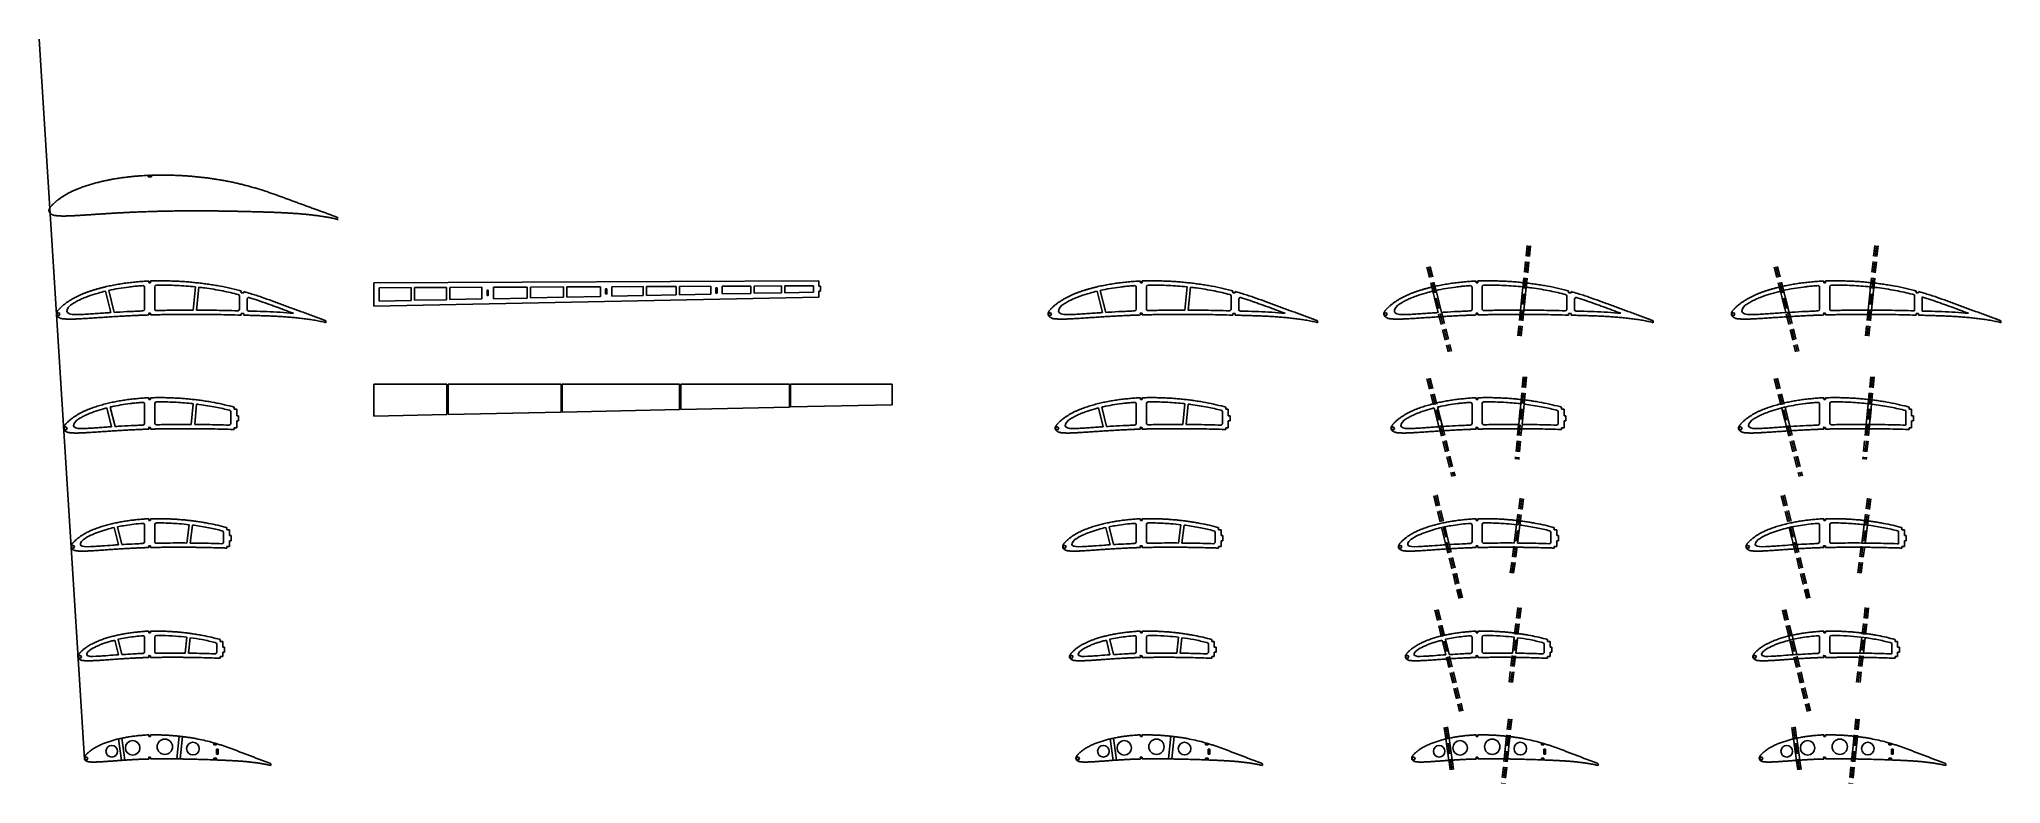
# Model space of a CAD drawing. Header units: millimetres. Extents: x -11497 to 404, y -3854 to 414.
# Drawn here: x -5737 to -3417, y -959 to -79 of the extents above; entities that cross this region are included whole.
import ezdxf

# ---------------------------------------------------------------- set-up
doc = ezdxf.new("R2010")
doc.units = ezdxf.units.MM
doc.linetypes.add('DASHED', pattern=[19.05, 12.7, -6.35])
doc.layers.add('11', color=80, linetype='Continuous')
doc.layers.add('111', color=140, linetype='DASHED')

msp = doc.modelspace()

# ---------------------------------------------------------------- linework, layer by layer
for p, q in [((-5683.0356, -930.1485), (-5736.5064, -79.1038)), ((-5607.8713, -239.945), (-5607.8713, -241.945)), ((-5607.8713, -241.945), (-5603.8713, -241.945)), ((-5607.8713, -241.945), (-5606.8713, -241.945)), ((-5606.8713, -241.945), (-5606.8713, -239.945)), ((-5606.8713, -239.945), (-5604.8713, -239.945)), ((-5604.8713, -239.945), (-5604.8713, -241.945)), ((-5603.8713, -241.945), (-5603.8713, -239.9088)), ((-5606.8713, -366.945), (-5606.8713, -364.9566)), ((-5604.8713, -366.945), (-5606.8713, -366.945)), ((-5604.8713, -364.945), (-5604.8713, -366.945)), ((-5340.6994, -366.945), (-4814.7128, -364.6205)), ((-5340.6994, -394.7993), (-5340.6994, -366.945)), ((-4928.9422, -371.1254), (-4894.9422, -370.9751)), ((-4928.9422, -380.2986), (-4928.9422, -371.1254)), ((-4894.9422, -370.9751), (-4894.9422, -379.5968)), ((-4890.9422, -370.9574), (-4858.7122, -370.815)), ((-4890.9422, -370.9574), (-4890.9422, -379.5142)), ((-4858.7122, -370.815), (-4858.7122, -378.8489)), ((-4854.7122, -370.7973), (-4820.7128, -370.647)), ((-4854.7122, -370.7973), (-4854.7122, -378.7663)), ((-4820.7128, -370.647), (-4820.7128, -378.0645)), ((-4814.7128, -364.6205), (-4814.7128, -371.1391)), ((-4434.2476, -366.945), (-4434.2476, -364.9566)), ((-4432.2476, -366.945), (-4434.2476, -366.945)), ((-4432.2476, -364.945), (-4432.2476, -366.945)), ((-4037.1736, -366.945), (-4037.1736, -364.9566)), ((-4035.1736, -366.945), (-4037.1736, -366.945)), ((-4035.1736, -364.945), (-4035.1736, -366.945)), ((-3626.1827, -366.945), (-3626.1827, -364.9566)), ((-3624.1827, -366.945), (-3626.1827, -366.945)), ((-3624.1827, -364.945), (-3624.1827, -366.945)), ((-5658.2447, -377.0022), (-5651.8691, -402.2992)), ((-5654.3474, -376.0984), (-5647.8072, -402.0483)), ((-5611.8713, -372.4569), (-5611.8713, -398.3497)), ((-5599.8713, -371.8285), (-5599.8713, -397.871)), ((-5551.6771, -371.8997), (-5554.4928, -399.3863)), ((-5547.7011, -372.3382), (-5550.4731, -399.3978)), ((-5499.6928, -382.859), (-5499.6928, -398.1564)), ((-5497.6928, -376.6745), (-5497.6928, -379.0745)), ((-5497.6928, -379.0745), (-5494.6928, -379.0745)), ((-5494.6928, -379.0745), (-5494.6928, -377.4919)), ((-5490.6928, -386.5261), (-5490.6928, -398.508)), ((-4814.7128, -383.942), (-5340.6994, -394.7993)), ((-5334.6994, -372.9186), (-5296.6994, -372.7506)), ((-5334.6994, -388.6742), (-5334.6994, -372.9186)), ((-5296.6994, -387.8898), (-5334.6994, -388.6742)), ((-5296.6994, -372.7506), (-5296.6994, -387.8898)), ((-5292.6994, -372.733), (-5254.9494, -372.5661)), ((-5292.6994, -372.733), (-5292.6994, -387.8072)), ((-5254.9494, -387.028), (-5292.6994, -387.8072)), ((-5254.9494, -372.5661), (-5254.9494, -387.028)), ((-5250.9494, -372.5485), (-5212.947, -372.3805)), ((-5250.9494, -372.5485), (-5250.9494, -386.9454)), ((-5212.947, -386.161), (-5250.9494, -386.9454)), ((-5212.947, -372.3805), (-5212.947, -386.161)), ((-5199.447, -372.3208), (-5159.447, -372.1441)), ((-5199.447, -385.8823), (-5199.447, -372.3208)), ((-5159.447, -385.0566), (-5199.447, -385.8823)), ((-5159.447, -372.1441), (-5159.447, -385.0566)), ((-5155.447, -372.1264), (-5116.687, -371.9551)), ((-5155.447, -372.1264), (-5155.447, -384.9741)), ((-5116.687, -384.174), (-5155.447, -384.9741)), ((-5116.687, -371.9551), (-5116.687, -384.174)), ((-5112.687, -371.9374), (-5072.6852, -371.7606)), ((-5112.687, -371.9374), (-5112.687, -384.0914)), ((-5072.6852, -383.2657), (-5112.687, -384.0914)), ((-5072.6852, -371.7606), (-5072.6852, -383.2657)), ((-5059.1852, -371.701), (-5022.2852, -371.5379)), ((-5059.1852, -382.987), (-5059.1852, -371.701)), ((-5022.2852, -382.2254), (-5059.1852, -382.987)), ((-5022.2852, -371.5379), (-5022.2852, -382.2254)), ((-5018.2852, -371.5202), (-4983.3452, -371.3658)), ((-5018.2852, -371.5202), (-5018.2852, -382.1428)), ((-4983.3452, -381.4216), (-5018.2852, -382.1428)), ((-4983.3452, -371.3658), (-4983.3452, -381.4216)), ((-4979.3452, -371.3481), (-4942.4422, -371.185)), ((-4979.3452, -371.3481), (-4979.3452, -381.339)), ((-4942.4422, -380.5772), (-4979.3452, -381.339)), ((-4942.4422, -371.185), (-4942.4422, -380.5772)), ((-4894.9422, -379.5968), (-4928.9422, -380.2986)), ((-4858.7122, -378.8489), (-4890.9422, -379.5142)), ((-4820.7128, -378.0645), (-4854.7122, -378.7663)), ((-4814.7128, -371.1391), (-4812.7128, -371.1391)), ((-4812.7128, -377.1391), (-4814.7128, -377.1391)), ((-4814.7128, -377.1391), (-4814.7128, -383.942)), ((-4812.7128, -371.1391), (-4812.7128, -377.1391)), ((-4485.6211, -377.0022), (-4479.2454, -402.2992)), ((-4481.7238, -376.0984), (-4475.1836, -402.0483)), ((-4439.2476, -372.4569), (-4439.2476, -398.3497)), ((-4427.2476, -371.8285), (-4427.2476, -397.871)), ((-4379.0535, -371.8997), (-4381.8692, -399.3863)), ((-4375.0775, -372.3382), (-4377.8494, -399.3978)), ((-4327.0692, -382.859), (-4327.0692, -398.1564)), ((-4325.0692, -376.6745), (-4325.0692, -379.0745)), ((-4325.0692, -379.0745), (-4322.0692, -379.0745)), ((-4322.0692, -379.0745), (-4322.0692, -377.4919)), ((-4318.0692, -386.5261), (-4318.0692, -398.508)), ((-4088.547, -377.0022), (-4082.1714, -402.2992)), ((-4084.6497, -376.0984), (-4078.1095, -402.0483)), ((-4042.1736, -372.4569), (-4042.1736, -398.3497)), ((-4030.1736, -371.8285), (-4030.1736, -397.871)), ((-3981.9794, -371.8997), (-3984.7951, -399.3863)), ((-3978.0034, -372.3382), (-3980.7754, -399.3978)), ((-3929.9951, -382.859), (-3929.9951, -398.1564)), ((-3927.9951, -376.6745), (-3927.9951, -379.0745)), ((-3927.9951, -379.0745), (-3924.9951, -379.0745)), ((-3924.9951, -379.0745), (-3924.9951, -377.4919)), ((-3920.9951, -386.5261), (-3920.9951, -398.508)), ((-3677.5561, -377.0022), (-3671.1805, -402.2992)), ((-3673.6588, -376.0984), (-3667.1186, -402.0483)), ((-3631.1827, -372.4569), (-3631.1827, -398.3497)), ((-3619.1827, -371.8285), (-3619.1827, -397.871)), ((-3570.9885, -371.8997), (-3573.8042, -399.3863)), ((-3567.0125, -372.3382), (-3569.7844, -399.3978)), ((-3519.0042, -381.3165), (-3519.0042, -400.2087)), ((-3517.0042, -376.6745), (-3517.0042, -379.0745)), ((-3517.0042, -379.0745), (-3514.0042, -379.0745)), ((-3514.0042, -379.0745), (-3514.0042, -377.4919)), ((-3510.0042, -383.8386), (-3510.0042, -400.4525)), ((-5606.8713, -405.1311), (-5606.8713, -403.1311)), ((-5606.8713, -403.1311), (-5604.8713, -403.1311)), ((-5604.8713, -403.1311), (-5604.8713, -405.0814)), ((-5497.6928, -405.2642), (-5497.6928, -403.2642)), ((-5497.6928, -403.2642), (-5494.6928, -403.2642)), ((-5494.6928, -403.2642), (-5494.6928, -405.3453)), ((-4434.2476, -405.1311), (-4434.2476, -403.1311)), ((-4434.2476, -403.1311), (-4432.2476, -403.1311)), ((-4432.2476, -403.1311), (-4432.2476, -405.0814)), ((-4325.0692, -405.2642), (-4325.0692, -403.2642)), ((-4325.0692, -403.2642), (-4322.0692, -403.2642)), ((-4322.0692, -403.2642), (-4322.0692, -405.3453)), ((-4037.1736, -405.1311), (-4037.1736, -403.1311)), ((-4037.1736, -403.1311), (-4035.1736, -403.1311)), ((-4035.1736, -403.1311), (-4035.1736, -405.0814)), ((-3927.9951, -405.2642), (-3927.9951, -403.2642)), ((-3927.9951, -403.2642), (-3924.9951, -403.2642)), ((-3924.9951, -403.2642), (-3924.9951, -405.3453)), ((-3626.1827, -405.1311), (-3626.1827, -403.1311)), ((-3626.1827, -403.1311), (-3624.1827, -403.1311)), ((-3624.1827, -403.1311), (-3624.1827, -405.0814)), ((-3517.0042, -405.2642), (-3517.0042, -403.2642)), ((-3517.0042, -403.2642), (-3514.0042, -403.2642)), ((-3514.0042, -403.2642), (-3514.0042, -405.3453)), ((-5340.6994, -486.8549), (-5340.6994, -524.8729)), ((-5254.474, -486.8549), (-5340.6994, -486.8549)), ((-5254.474, -522.9548), (-5254.474, -486.8549)), ((-5252.974, -486.8549), (-5252.974, -522.9214)), ((-5119.474, -486.8549), (-5252.974, -486.8549)), ((-5119.474, -519.9515), (-5119.474, -486.8549)), ((-5117.974, -486.8549), (-4979.474, -486.8549)), ((-5117.974, -519.9182), (-5117.974, -486.8549)), ((-4979.474, -486.8549), (-4979.474, -516.8371)), ((-4977.974, -486.8549), (-4977.974, -516.8037)), ((-4849.474, -486.8549), (-4977.974, -486.8549)), ((-4849.474, -513.9451), (-4849.474, -486.8549)), ((-4847.974, -486.8549), (-4847.974, -513.9117)), ((-4727.974, -486.8549), (-4847.974, -486.8549)), ((-4727.974, -511.2422), (-4727.974, -486.8549)), ((-5606.8713, -504.9656), (-5606.8713, -502.9793)), ((-5604.8713, -504.9656), (-5606.8713, -504.9656)), ((-5604.8713, -502.9656), (-5604.8713, -504.9656)), ((-5599.8713, -509.86), (-5599.8713, -532.906)), ((-5554.3339, -510.0589), (-5556.6967, -534.5673)), ((-4434.2476, -504.9656), (-4434.2476, -502.9793)), ((-4432.2476, -504.9656), (-4434.2476, -504.9656)), ((-4432.2476, -502.9656), (-4432.2476, -504.9656)), ((-4427.2476, -509.86), (-4427.2476, -532.906)), ((-4381.7102, -510.0589), (-4384.0731, -534.5673)), ((-4037.1736, -504.9656), (-4037.1736, -502.9793)), ((-4035.1736, -504.9656), (-4037.1736, -504.9656)), ((-4035.1736, -502.9656), (-4035.1736, -504.9656)), ((-4030.1736, -509.86), (-4030.1736, -532.906)), ((-3984.6362, -510.0589), (-3986.999, -534.5673)), ((-3626.1827, -504.9656), (-3626.1827, -502.9793)), ((-3624.1827, -504.9656), (-3626.1827, -504.9656)), ((-3624.1827, -502.9656), (-3624.1827, -504.9656)), ((-3619.1827, -509.86), (-3619.1827, -532.906)), ((-3573.6453, -510.0589), (-3576.0081, -534.5673)), ((-5656.6159, -515.0405), (-5650.9267, -537.2987)), ((-5652.7302, -514.0904), (-5646.8645, -537.0388)), ((-5611.8713, -510.4308), (-5611.8713, -533.3297)), ((-5550.3605, -510.5274), (-5552.6805, -534.5919)), ((-5509.9734, -519.7344), (-5509.9734, -533.3131)), ((-5505.9734, -514.0764), (-5505.9734, -516.4764)), ((-5505.9734, -516.4764), (-5502.9734, -516.4764)), ((-5502.9734, -516.4764), (-5502.9734, -524.4764)), ((-5502.9734, -524.4764), (-5500.9734, -524.4764)), ((-5500.9734, -530.4764), (-5502.9734, -530.4764)), ((-5502.9734, -530.4764), (-5502.9734, -538.4841)), ((-5500.9734, -524.4764), (-5500.9734, -530.4764)), ((-5340.6994, -524.8729), (-5254.474, -522.9548)), ((-5252.974, -522.9214), (-5119.474, -519.9515)), ((-4979.474, -516.8371), (-5117.974, -519.9182)), ((-4977.974, -516.8037), (-4849.474, -513.9451)), ((-4847.974, -513.9117), (-4727.974, -511.2422)), ((-4483.9923, -515.0405), (-4478.303, -537.2987)), ((-4480.1066, -514.0904), (-4474.2409, -537.0388)), ((-4439.2476, -510.4308), (-4439.2476, -533.3297)), ((-4377.7369, -510.5274), (-4380.0569, -534.5919)), ((-4337.3498, -519.7344), (-4337.3498, -533.3131)), ((-4333.3498, -514.0764), (-4333.3498, -516.4764)), ((-4333.3498, -516.4764), (-4330.3498, -516.4764)), ((-4330.3498, -516.4764), (-4330.3498, -524.4764)), ((-4330.3498, -524.4764), (-4328.3498, -524.4764)), ((-4328.3498, -530.4764), (-4330.3498, -530.4764)), ((-4330.3498, -530.4764), (-4330.3498, -538.4841)), ((-4328.3498, -524.4764), (-4328.3498, -530.4764)), ((-4086.9182, -515.0405), (-4081.2289, -537.2987)), ((-4083.0325, -514.0904), (-4077.1668, -537.0388)), ((-4042.1736, -510.4308), (-4042.1736, -533.3297)), ((-3980.6628, -510.5274), (-3982.9828, -534.5919)), ((-3940.2757, -519.7344), (-3940.2757, -533.3131)), ((-3936.2757, -514.0764), (-3936.2757, -516.4764)), ((-3936.2757, -516.4764), (-3933.2757, -516.4764)), ((-3933.2757, -516.4764), (-3933.2757, -524.4764)), ((-3933.2757, -524.4764), (-3931.2757, -524.4764)), ((-3931.2757, -530.4764), (-3933.2757, -530.4764)), ((-3933.2757, -530.4764), (-3933.2757, -538.4841)), ((-3931.2757, -524.4764), (-3931.2757, -530.4764)), ((-3675.9273, -515.0405), (-3670.238, -537.2987)), ((-3672.0416, -514.0904), (-3666.1759, -537.0388)), ((-3631.1827, -510.4308), (-3631.1827, -533.3297)), ((-3569.6719, -510.5274), (-3571.9919, -534.5919)), ((-3529.2848, -518.1858), (-3529.2848, -535.3683)), ((-3525.2848, -514.0764), (-3525.2848, -516.4764)), ((-3525.2848, -516.4764), (-3522.2848, -516.4764)), ((-3522.2848, -516.4764), (-3522.2848, -524.4764)), ((-3522.2848, -524.4764), (-3520.2848, -524.4764)), ((-3520.2848, -530.4764), (-3522.2848, -530.4764)), ((-3522.2848, -530.4764), (-3522.2848, -538.4841)), ((-3520.2848, -524.4764), (-3520.2848, -530.4764)), ((-5606.8713, -540.1311), (-5606.8713, -538.1311)), ((-5606.8713, -538.1311), (-5604.8713, -538.1311)), ((-5604.8713, -538.1311), (-5604.8713, -540.0852)), ((-5505.9734, -540.4841), (-5505.9734, -538.4841)), ((-5505.9734, -538.4841), (-5502.9734, -538.4841)), ((-4434.2476, -540.1311), (-4434.2476, -538.1311)), ((-4434.2476, -538.1311), (-4432.2476, -538.1311)), ((-4432.2476, -538.1311), (-4432.2476, -540.0852)), ((-4333.3498, -540.4841), (-4333.3498, -538.4841)), ((-4333.3498, -538.4841), (-4330.3498, -538.4841)), ((-4037.1736, -540.1311), (-4037.1736, -538.1311)), ((-4037.1736, -538.1311), (-4035.1736, -538.1311)), ((-4035.1736, -538.1311), (-4035.1736, -540.0852)), ((-3936.2757, -540.4841), (-3936.2757, -538.4841)), ((-3936.2757, -538.4841), (-3933.2757, -538.4841)), ((-3626.1827, -540.1311), (-3626.1827, -538.1311)), ((-3626.1827, -538.1311), (-3624.1827, -538.1311)), ((-3624.1827, -538.1311), (-3624.1827, -540.0852)), ((-3525.2848, -540.4841), (-3525.2848, -538.4841)), ((-3525.2848, -538.4841), (-3522.2848, -538.4841)), ((-5606.8713, -648.1018), (-5606.8713, -646.1173)), ((-5604.8713, -648.1018), (-5606.8713, -648.1018)), ((-5604.8713, -646.1018), (-5604.8713, -648.1018)), ((-4434.2476, -648.1018), (-4434.2476, -646.1173)), ((-4432.2476, -648.1018), (-4434.2476, -648.1018)), ((-4432.2476, -646.1018), (-4432.2476, -648.1018)), ((-4037.1736, -648.1018), (-4037.1736, -646.1173)), ((-4035.1736, -648.1018), (-4037.1736, -648.1018)), ((-4035.1736, -646.1018), (-4035.1736, -648.1018)), ((-3626.1827, -648.1018), (-3626.1827, -646.1173)), ((-3624.1827, -648.1018), (-3626.1827, -648.1018)), ((-3624.1827, -646.1018), (-3624.1827, -648.1018)), ((-5647.8443, -656.4615), (-5642.8105, -676.8388)), ((-5643.9359, -655.604), (-5638.7526, -676.5867)), ((-5611.8713, -653.518), (-5611.8713, -673.3084)), ((-5599.8713, -653.0128), (-5599.8713, -672.9467)), ((-5559.1635, -653.1147), (-5562.0079, -674.7441)), ((-5555.1923, -653.5954), (-5557.9778, -674.7775)), ((-5518.5607, -662.2177), (-5518.5607, -673.5281)), ((-5514.5607, -656.5758), (-5514.5607, -658.9758)), ((-5514.5607, -658.9758), (-5511.5607, -658.9758)), ((-5511.5607, -658.9758), (-5511.5607, -665.9758)), ((-5511.5607, -665.9758), (-5509.5607, -665.9758)), ((-5509.5607, -671.9758), (-5511.5607, -671.9758)), ((-5511.5607, -671.9758), (-5511.5607, -678.7149)), ((-5509.5607, -665.9758), (-5509.5607, -671.9758)), ((-4475.2207, -656.4615), (-4470.1869, -676.8388)), ((-4471.3123, -655.604), (-4466.1289, -676.5867)), ((-4439.2476, -653.518), (-4439.2476, -673.3084)), ((-4427.2476, -653.0128), (-4427.2476, -672.9467)), ((-4386.5399, -653.1147), (-4389.3842, -674.7441)), ((-4382.5687, -653.5954), (-4385.3542, -674.7775)), ((-4345.9371, -662.2177), (-4345.9371, -673.5281)), ((-4341.9371, -656.5758), (-4341.9371, -658.9758)), ((-4341.9371, -658.9758), (-4338.9371, -658.9758)), ((-4338.9371, -658.9758), (-4338.9371, -665.9758)), ((-4338.9371, -665.9758), (-4336.9371, -665.9758)), ((-4336.9371, -671.9758), (-4338.9371, -671.9758)), ((-4338.9371, -671.9758), (-4338.9371, -678.7149)), ((-4336.9371, -665.9758), (-4336.9371, -671.9758)), ((-4078.1466, -656.4615), (-4073.1128, -676.8388)), ((-4074.2382, -655.604), (-4069.0549, -676.5867)), ((-4042.1736, -653.518), (-4042.1736, -673.3084)), ((-4030.1736, -653.0128), (-4030.1736, -672.9467)), ((-3989.4658, -653.1147), (-3992.3101, -674.7441)), ((-3985.4946, -653.5954), (-3988.2801, -674.7775)), ((-3948.863, -662.2177), (-3948.863, -673.5281)), ((-3944.863, -656.5758), (-3944.863, -658.9758)), ((-3944.863, -658.9758), (-3941.863, -658.9758)), ((-3941.863, -658.9758), (-3941.863, -665.9758)), ((-3941.863, -665.9758), (-3939.863, -665.9758)), ((-3939.863, -671.9758), (-3941.863, -671.9758)), ((-3941.863, -671.9758), (-3941.863, -678.7149)), ((-3939.863, -665.9758), (-3939.863, -671.9758)), ((-3667.1557, -656.4615), (-3662.1219, -676.8388)), ((-3663.2473, -655.604), (-3658.064, -676.5867)), ((-3631.1827, -653.518), (-3631.1827, -673.3084)), ((-3619.1827, -653.0128), (-3619.1827, -672.9467)), ((-3578.5057, -653.349), (-3581.3192, -674.7441)), ((-3574.5037, -653.5954), (-3577.2892, -674.7775)), ((-3537.8721, -660.6742), (-3537.8721, -675.5885)), ((-3533.8721, -656.5758), (-3533.8721, -658.9758)), ((-3533.8721, -658.9758), (-3530.8721, -658.9758)), ((-3530.8721, -658.9758), (-3530.8721, -665.9758)), ((-3530.8721, -665.9758), (-3528.8721, -665.9758)), ((-3528.8721, -671.9758), (-3530.8721, -671.9758)), ((-3530.8721, -671.9758), (-3530.8721, -678.7149)), ((-3528.8721, -665.9758), (-3528.8721, -671.9758)), ((-5606.8713, -680.1311), (-5606.8713, -678.1311)), ((-5606.8713, -678.1311), (-5604.8713, -678.1311)), ((-5604.8713, -678.1311), (-5604.8713, -680.0905)), ((-5514.5607, -680.7149), (-5514.5607, -678.7149)), ((-5514.5607, -678.7149), (-5511.5607, -678.7149)), ((-4434.2476, -680.1311), (-4434.2476, -678.1311)), ((-4434.2476, -678.1311), (-4432.2476, -678.1311)), ((-4432.2476, -678.1311), (-4432.2476, -680.0905)), ((-4341.9371, -680.7149), (-4341.9371, -678.7149)), ((-4341.9371, -678.7149), (-4338.9371, -678.7149)), ((-4037.1736, -680.1311), (-4037.1736, -678.1311)), ((-4037.1736, -678.1311), (-4035.1736, -678.1311)), ((-4035.1736, -678.1311), (-4035.1736, -680.0905)), ((-3944.863, -680.7149), (-3944.863, -678.7149)), ((-3944.863, -678.7149), (-3941.863, -678.7149)), ((-3626.1827, -680.1311), (-3626.1827, -678.1311)), ((-3626.1827, -678.1311), (-3624.1827, -678.1311)), ((-3624.1827, -678.1311), (-3624.1827, -680.0905)), ((-3533.8721, -680.7149), (-3533.8721, -678.7149)), ((-3533.8721, -678.7149), (-3530.8721, -678.7149)), ((-5643.2518, -788.6514), (-5638.8564, -806.6396)), ((-5611.8713, -786.3841), (-5611.8713, -803.2895)), ((-5606.8713, -781.0124), (-5606.8713, -779.0294)), ((-5604.8713, -781.0124), (-5606.8713, -781.0124)), ((-5604.8713, -779.0124), (-5604.8713, -781.0124)), ((-5599.8713, -785.946), (-5599.8713, -802.9901)), ((-5561.9005, -786.1615), (-5564.0637, -804.9336)), ((-5557.9336, -786.6786), (-5560.0431, -804.9844)), ((-4470.6282, -788.6514), (-4466.2328, -806.6396)), ((-4439.2476, -786.3841), (-4439.2476, -803.2895)), ((-4434.2476, -781.0124), (-4434.2476, -779.0294)), ((-4432.2476, -781.0124), (-4434.2476, -781.0124)), ((-4432.2476, -779.0124), (-4432.2476, -781.0124)), ((-4427.2476, -785.946), (-4427.2476, -802.9901)), ((-4389.2769, -786.1615), (-4391.4401, -804.9336)), ((-4385.31, -786.6786), (-4387.4194, -804.9844)), ((-4073.5541, -788.6514), (-4069.1587, -806.6396)), ((-4042.1736, -786.3841), (-4042.1736, -803.2895)), ((-4037.1736, -781.0124), (-4037.1736, -779.0294)), ((-4035.1736, -781.0124), (-4037.1736, -781.0124)), ((-4035.1736, -779.0124), (-4035.1736, -781.0124)), ((-4030.1736, -785.946), (-4030.1736, -802.9901)), ((-3992.2028, -786.1615), (-3994.366, -804.9336)), ((-3988.2359, -786.6786), (-3990.3454, -804.9844)), ((-3667.6414, -784.7206), (-3662.2206, -806.905)), ((-3663.7502, -783.7935), (-3658.1678, -806.6396)), ((-3631.1827, -786.3841), (-3631.1827, -803.2895)), ((-3626.1827, -781.0124), (-3626.1827, -779.0294)), ((-3624.1827, -781.0124), (-3626.1827, -781.0124)), ((-3624.1827, -779.0124), (-3624.1827, -781.0124)), ((-3619.1827, -785.946), (-3619.1827, -802.9901)), ((-3581.2119, -786.1615), (-3583.3751, -804.9336)), ((-3577.245, -786.6786), (-3579.3544, -804.9844)), ((-5647.1432, -789.5775), (-5642.9092, -806.905)), ((-5606.8713, -810.1311), (-5606.8713, -808.1311)), ((-5606.8713, -808.1311), (-5604.8713, -808.1311)), ((-5604.8713, -808.1311), (-5604.8713, -810.0971)), ((-5526.5347, -794.5216), (-5526.5347, -803.7274)), ((-5522.5347, -788.8978), (-5522.5347, -791.2978)), ((-5522.5347, -791.2978), (-5519.5347, -791.2978)), ((-5522.5347, -810.9318), (-5522.5347, -808.9318)), ((-5522.5347, -808.9318), (-5519.5347, -808.9318)), ((-5519.5347, -791.2978), (-5519.5347, -797.7978)), ((-5519.5347, -797.7978), (-5517.5347, -797.7978)), ((-5517.5347, -803.7978), (-5519.5347, -803.7978)), ((-5519.5347, -803.7978), (-5519.5347, -808.9318)), ((-5517.5347, -797.7978), (-5517.5347, -803.7978)), ((-4474.5195, -789.5775), (-4470.2856, -806.905)), ((-4434.2476, -810.1311), (-4434.2476, -808.1311)), ((-4434.2476, -808.1311), (-4432.2476, -808.1311)), ((-4432.2476, -808.1311), (-4432.2476, -810.0971)), ((-4353.911, -794.5216), (-4353.911, -803.7274)), ((-4349.911, -788.8978), (-4349.911, -791.2978)), ((-4349.911, -791.2978), (-4346.911, -791.2978)), ((-4349.911, -810.9318), (-4349.911, -808.9318)), ((-4349.911, -808.9318), (-4346.911, -808.9318)), ((-4346.911, -791.2978), (-4346.911, -797.7978)), ((-4346.911, -797.7978), (-4344.911, -797.7978)), ((-4344.911, -803.7978), (-4346.911, -803.7978)), ((-4346.911, -803.7978), (-4346.911, -808.9318)), ((-4344.911, -797.7978), (-4344.911, -803.7978)), ((-4077.4455, -789.5775), (-4073.2115, -806.905)), ((-4037.1736, -810.1311), (-4037.1736, -808.1311)), ((-4037.1736, -808.1311), (-4035.1736, -808.1311)), ((-4035.1736, -808.1311), (-4035.1736, -810.0971)), ((-3956.8369, -794.5216), (-3956.8369, -803.7274)), ((-3952.8369, -788.8978), (-3952.8369, -791.2978)), ((-3952.8369, -791.2978), (-3949.8369, -791.2978)), ((-3952.8369, -810.9318), (-3952.8369, -808.9318)), ((-3952.8369, -808.9318), (-3949.8369, -808.9318)), ((-3949.8369, -791.2978), (-3949.8369, -797.7978)), ((-3949.8369, -797.7978), (-3947.8369, -797.7978)), ((-3947.8369, -803.7978), (-3949.8369, -803.7978)), ((-3949.8369, -803.7978), (-3949.8369, -808.9318)), ((-3947.8369, -797.7978), (-3947.8369, -803.7978)), ((-3626.1827, -810.1311), (-3626.1827, -808.1311)), ((-3626.1827, -808.1311), (-3624.1827, -808.1311)), ((-3624.1827, -808.1311), (-3624.1827, -810.0971)), ((-3545.846, -792.9838), (-3545.846, -805.7935)), ((-3541.846, -788.8978), (-3541.846, -791.2978)), ((-3541.846, -791.2978), (-3538.846, -791.2978)), ((-3541.846, -810.9318), (-3541.846, -808.9318)), ((-3541.846, -808.9318), (-3538.846, -808.9318)), ((-3538.846, -791.2978), (-3538.846, -797.7978)), ((-3538.846, -797.7978), (-3536.846, -797.7978)), ((-3536.846, -803.7978), (-3538.846, -803.7978)), ((-3538.846, -803.7978), (-3538.846, -808.9318)), ((-3536.846, -797.7978), (-3536.846, -803.7978)), ((-5606.8713, -903.6999), (-5606.8713, -901.7177)), ((-5604.8713, -903.6999), (-5606.8713, -903.6999)), ((-5604.8713, -901.6999), (-5604.8713, -903.6999)), ((-5570.9916, -903.1733), (-5573.7979, -930.0236)), ((-5567.0171, -903.6256), (-5569.781, -930.0703)), ((-4434.2476, -903.6999), (-4434.2476, -901.7177)), ((-4432.2476, -903.6999), (-4434.2476, -903.6999)), ((-4432.2476, -901.6999), (-4432.2476, -903.6999)), ((-4398.368, -903.1733), (-4401.1743, -930.0236)), ((-4394.3935, -903.6256), (-4397.1574, -930.0703)), ((-4037.1736, -903.6999), (-4037.1736, -901.7177)), ((-4035.1736, -903.6999), (-4037.1736, -903.6999)), ((-4035.1736, -901.6999), (-4035.1736, -903.6999)), ((-4001.2939, -903.1733), (-4004.1002, -930.0236)), ((-3997.3194, -903.6256), (-4000.0833, -930.0703)), ((-3626.1827, -903.6999), (-3626.1827, -901.7177)), ((-3624.1827, -903.6999), (-3626.1827, -903.6999)), ((-3624.1827, -901.6999), (-3624.1827, -903.6999)), ((-3590.303, -903.1733), (-3593.1093, -930.0236)), ((-3586.3285, -903.6256), (-3589.0924, -930.0703)), ((-5642.802, -906.4168), (-5639.3041, -931.7386)), ((-5638.8861, -905.5334), (-5635.3029, -931.4724)), ((-5529.8952, -911.0459), (-5529.8952, -913.4459)), ((-5529.8952, -913.4459), (-5526.8952, -913.4459)), ((-5526.8952, -913.4459), (-5526.8952, -911.9272)), ((-5526.8952, -918.4459), (-5524.8952, -918.4459)), ((-5526.8952, -918.4459), (-5526.8952, -924.4459)), ((-5524.8952, -924.4459), (-5526.8952, -924.4459)), ((-5524.8952, -918.4459), (-5524.8952, -924.4459)), ((-4470.1784, -906.4168), (-4466.6805, -931.7386)), ((-4466.2625, -905.5334), (-4462.6793, -931.4724)), ((-4357.2716, -911.0459), (-4357.2716, -913.4459)), ((-4357.2716, -913.4459), (-4354.2716, -913.4459)), ((-4354.2716, -913.4459), (-4354.2716, -911.9272)), ((-4354.2716, -918.4459), (-4352.2716, -918.4459)), ((-4354.2716, -918.4459), (-4354.2716, -924.4459)), ((-4352.2716, -924.4459), (-4354.2716, -924.4459)), ((-4352.2716, -918.4459), (-4352.2716, -924.4459)), ((-4073.1043, -906.4168), (-4069.6064, -931.7386)), ((-4069.1884, -905.5334), (-4065.6052, -931.4724)), ((-3960.1975, -911.0459), (-3960.1975, -913.4459)), ((-3960.1975, -913.4459), (-3957.1975, -913.4459)), ((-3957.1975, -913.4459), (-3957.1975, -911.9272)), ((-3957.1975, -918.4459), (-3955.1975, -918.4459)), ((-3957.1975, -918.4459), (-3957.1975, -924.4459)), ((-3955.1975, -924.4459), (-3957.1975, -924.4459)), ((-3955.1975, -918.4459), (-3955.1975, -924.4459)), ((-3662.1134, -906.4168), (-3658.6155, -931.7386)), ((-3658.1975, -905.5334), (-3654.6143, -931.4724)), ((-3549.2066, -911.0459), (-3549.2066, -913.4459)), ((-3549.2066, -913.4459), (-3546.2066, -913.4459)), ((-3546.2066, -913.4459), (-3546.2066, -911.9272)), ((-3546.2066, -918.4459), (-3544.2066, -918.4459)), ((-3546.2066, -918.4459), (-3546.2066, -924.4459)), ((-3544.2066, -924.4459), (-3546.2066, -924.4459)), ((-3544.2066, -918.4459), (-3544.2066, -924.4459)), ((-5606.8713, -930.1311), (-5606.8713, -928.1311)), ((-5606.8713, -928.1311), (-5604.8713, -928.1311)), ((-5604.8713, -928.1311), (-5604.8713, -930.1054)), ((-5529.8952, -931.1353), (-5529.8952, -929.1353)), ((-5529.8952, -929.1353), (-5526.8952, -929.1353)), ((-5526.8952, -929.1353), (-5526.8952, -931.2496)), ((-4434.2476, -930.1311), (-4434.2476, -928.1311)), ((-4434.2476, -928.1311), (-4432.2476, -928.1311)), ((-4432.2476, -928.1311), (-4432.2476, -930.1054)), ((-4357.2716, -931.1353), (-4357.2716, -929.1353)), ((-4357.2716, -929.1353), (-4354.2716, -929.1353)), ((-4354.2716, -929.1353), (-4354.2716, -931.2496)), ((-4037.1736, -930.1311), (-4037.1736, -928.1311)), ((-4037.1736, -928.1311), (-4035.1736, -928.1311)), ((-4035.1736, -928.1311), (-4035.1736, -930.1054)), ((-3960.1975, -931.1353), (-3960.1975, -929.1353)), ((-3960.1975, -929.1353), (-3957.1975, -929.1353)), ((-3957.1975, -929.1353), (-3957.1975, -931.2496)), ((-3626.1827, -930.1311), (-3626.1827, -928.1311)), ((-3626.1827, -928.1311), (-3624.1827, -928.1311)), ((-3624.1827, -928.1311), (-3624.1827, -930.1054)), ((-3549.2066, -931.1353), (-3549.2066, -929.1353)), ((-3549.2066, -929.1353), (-3546.2066, -929.1353)), ((-3546.2066, -929.1353), (-3546.2066, -931.2496))]:
    msp.add_line(p, q)
at = {"color": 7, "linetype": 'Continuous', "lineweight": 25}
for p, q in [((-5699.6728, -393.5235), (-5699.6725, -393.5237)), ((-4527.0492, -393.5235), (-4527.0489, -393.5237)), ((-4129.9751, -393.5235), (-4129.9748, -393.5237)), ((-3718.9842, -393.5235), (-3718.9839, -393.5237)), ((-5714.7778, -402.0405), (-5716.0456, -404.7594)), ((-5716.0456, -404.7594), (-5713.3267, -406.0272)), ((-5712.0588, -403.3083), (-5714.7778, -402.0405)), ((-5713.3267, -406.0272), (-5712.0588, -403.3083)), ((-5687.9717, -404.6172), (-5687.9735, -404.6173)), ((-5397.598, -412.0909), (-5397.5974, -414.2526)), ((-4542.1541, -402.0405), (-4543.422, -404.7594)), ((-4543.422, -404.7594), (-4540.7031, -406.0272)), ((-4539.4352, -403.3083), (-4542.1541, -402.0405)), ((-4540.7031, -406.0272), (-4539.4352, -403.3083)), ((-4515.348, -404.6172), (-4515.3499, -404.6173)), ((-4224.9744, -412.0909), (-4224.9737, -414.2526)), ((-4145.08, -402.0405), (-4146.3479, -404.7594)), ((-4146.3479, -404.7594), (-4143.629, -406.0272)), ((-4142.3611, -403.3083), (-4145.08, -402.0405)), ((-4143.629, -406.0272), (-4142.3611, -403.3083)), ((-4118.274, -404.6172), (-4118.2758, -404.6173)), ((-3827.9003, -412.0909), (-3827.8997, -414.2526)), ((-3734.0891, -402.0405), (-3735.357, -404.7594)), ((-3735.357, -404.7594), (-3732.6381, -406.0272)), ((-3731.3702, -403.3083), (-3734.0891, -402.0405)), ((-3732.6381, -406.0272), (-3731.3702, -403.3083)), ((-3707.2831, -404.6172), (-3707.2849, -404.6173)), ((-3416.9094, -412.0909), (-3416.9087, -414.2526)), ((-5692.1463, -529.5647), (-5692.1461, -529.5649)), ((-4519.5227, -529.5647), (-4519.5225, -529.5649)), ((-4122.4486, -529.5647), (-4122.4484, -529.5649)), ((-3711.4577, -529.5647), (-3711.4575, -529.5649)), ((-5706.2945, -537.1406), (-5707.5624, -539.8595)), ((-5707.5624, -539.8595), (-5704.8435, -541.1274)), ((-5703.5756, -538.4085), (-5706.2945, -537.1406)), ((-5704.8435, -541.1274), (-5703.5756, -538.4085)), ((-5681.7507, -539.3062), (-5681.7538, -539.3064)), ((-4533.6709, -537.1406), (-4534.9387, -539.8595)), ((-4534.9387, -539.8595), (-4532.2198, -541.1274)), ((-4530.952, -538.4085), (-4533.6709, -537.1406)), ((-4532.2198, -541.1274), (-4530.952, -538.4085)), ((-4509.1271, -539.3062), (-4509.1302, -539.3064)), ((-4136.5968, -537.1406), (-4137.8647, -539.8595)), ((-4137.8647, -539.8595), (-4135.1457, -541.1274)), ((-4133.8779, -538.4085), (-4136.5968, -537.1406)), ((-4135.1457, -541.1274), (-4133.8779, -538.4085)), ((-4112.053, -539.3062), (-4112.0561, -539.3064)), ((-3725.6059, -537.1406), (-3726.8738, -539.8595)), ((-3726.8738, -539.8595), (-3724.1548, -541.1274)), ((-3722.887, -538.4085), (-3725.6059, -537.1406)), ((-3724.1548, -541.1274), (-3722.887, -538.4085)), ((-3701.0621, -539.3062), (-3701.0652, -539.3064)), ((-5684.3322, -670.6457), (-5684.332, -670.6459)), ((-4511.7086, -670.6457), (-4511.7084, -670.6459)), ((-4114.6345, -670.6457), (-4114.6343, -670.6459)), ((-3703.6436, -670.6457), (-3703.6434, -670.6459)), ((-5697.487, -677.2445), (-5698.7549, -679.9634)), ((-5698.7549, -679.9634), (-5696.0359, -681.2313)), ((-5694.7681, -678.5123), (-5697.487, -677.2445)), ((-5696.0359, -681.2313), (-5694.7681, -678.5123)), ((-4524.8634, -677.2445), (-4526.1312, -679.9634)), ((-4526.1312, -679.9634), (-4523.4123, -681.2313)), ((-4522.1445, -678.5123), (-4524.8634, -677.2445)), ((-4523.4123, -681.2313), (-4522.1445, -678.5123)), ((-4127.7893, -677.2445), (-4129.0572, -679.9634)), ((-4129.0572, -679.9634), (-4126.3382, -681.2313)), ((-4125.0704, -678.5123), (-4127.7893, -677.2445)), ((-4126.3382, -681.2313), (-4125.0704, -678.5123)), ((-3716.7984, -677.2445), (-3718.0663, -679.9634)), ((-3718.0663, -679.9634), (-3715.3473, -681.2313)), ((-3714.0795, -678.5123), (-3716.7984, -677.2445)), ((-3715.3473, -681.2313), (-3714.0795, -678.5123)), ((-5689.3135, -807.3408), (-5690.5813, -810.0597)), ((-5690.5813, -810.0597), (-5687.8624, -811.3276)), ((-5686.5945, -808.6086), (-5689.3135, -807.3408)), ((-5687.8624, -811.3276), (-5686.5945, -808.6086)), ((-5677.0805, -801.6488), (-5677.0803, -801.649)), ((-4516.6898, -807.3408), (-4517.9577, -810.0597)), ((-4517.9577, -810.0597), (-4515.2388, -811.3276)), ((-4513.9709, -808.6086), (-4516.6898, -807.3408)), ((-4515.2388, -811.3276), (-4513.9709, -808.6086)), ((-4504.4569, -801.6488), (-4504.4567, -801.649)), ((-4119.6158, -807.3408), (-4120.8836, -810.0597)), ((-4120.8836, -810.0597), (-4118.1647, -811.3276)), ((-4116.8968, -808.6086), (-4119.6158, -807.3408)), ((-4118.1647, -811.3276), (-4116.8968, -808.6086)), ((-4107.3828, -801.6488), (-4107.3826, -801.649)), ((-3708.6249, -807.3408), (-3709.8927, -810.0597)), ((-3709.8927, -810.0597), (-3707.1738, -811.3276)), ((-3705.9059, -808.6086), (-3708.6249, -807.3408)), ((-3707.1738, -811.3276), (-3705.9059, -808.6086)), ((-3696.3919, -801.6488), (-3696.3917, -801.649)), ((-5681.7678, -927.4296), (-5683.0356, -930.1485)), ((-5679.0488, -928.6974), (-5681.7678, -927.4296)), ((-4509.1441, -927.4296), (-4510.412, -930.1485)), ((-4506.4252, -928.6974), (-4509.1441, -927.4296)), ((-4112.0701, -927.4296), (-4113.3379, -930.1485)), ((-4109.3511, -928.6974), (-4112.0701, -927.4296)), ((-3701.0791, -927.4296), (-3702.347, -930.1485)), ((-3698.3602, -928.6974), (-3701.0791, -927.4296)), ((-5683.0356, -930.1485), (-5680.3167, -931.4163)), ((-5680.3167, -931.4163), (-5679.0488, -928.6974)), ((-5462.7583, -935.6936), (-5462.7547, -937.899)), ((-4510.412, -930.1485), (-4507.6931, -931.4163)), ((-4507.6931, -931.4163), (-4506.4252, -928.6974)), ((-4290.1346, -935.6936), (-4290.1311, -937.899)), ((-4113.3379, -930.1485), (-4110.619, -931.4163)), ((-4110.619, -931.4163), (-4109.3511, -928.6974)), ((-3893.0606, -935.6936), (-3893.057, -937.899)), ((-3702.347, -930.1485), (-3699.6281, -931.4163)), ((-3699.6281, -931.4163), (-3698.3602, -928.6974)), ((-3482.0696, -935.6936), (-3482.0661, -937.899))]:
    msp.add_line(p, q, dxfattribs=at)
for points in [[(-5205.447, -375.9177), (-5206.947, -375.9177), (-5206.947, -381.9177), (-5205.447, -381.9177)], [(-5065.1852, -374.2826), (-5066.6852, -374.2826), (-5066.6852, -380.2826), (-5065.1852, -380.2826)], [(-4934.9422, -373.1898), (-4936.4422, -373.1898), (-4936.4422, -379.1898), (-4934.9422, -379.1898)]]:
    msp.add_lwpolyline(points, close=True)
for centre, radius in [((-5650.7285, -920.998), 6.8754), ((-5626.012, -916.9338), 8.5967), ((-5587.9547, -915.6451), 9.0927), ((-5554.7578, -917.793), 7.4394), ((-4478.1048, -920.998), 6.8754), ((-4453.3883, -916.9338), 8.5967), ((-4415.331, -915.6451), 9.0927), ((-4382.1342, -917.793), 7.4394), ((-4081.0308, -920.998), 6.8754), ((-4056.3143, -916.9338), 8.5967), ((-4018.257, -915.6451), 9.0927), ((-3985.0601, -917.793), 7.4394), ((-3670.0398, -920.998), 6.8754), ((-3645.3234, -916.9338), 8.5967), ((-3607.266, -915.6451), 9.0927), ((-3574.0692, -917.793), 7.4394)]:
    msp.add_circle(centre, radius)
for centre, start, end in [((-5613.8713, -372.4569), 0, 94.3021793), ((-5597.8713, -371.8285), 91.0040847, 180), ((-4441.2476, -372.4569), 0, 94.3021793), ((-4425.2476, -371.8285), 91.0040847, 180), ((-4044.1736, -372.4569), 0, 94.3021793), ((-4028.1736, -371.8285), 91.0040847, 180), ((-3633.1827, -372.4569), 0, 94.3021793), ((-3617.1827, -371.8285), 91.0040847, 180), ((-5501.6928, -382.859), 0, 75.4171075), ((-5488.6928, -386.5261), 73.0813746, 180), ((-4329.0692, -382.859), 0, 75.4171075), ((-4316.0692, -386.5261), 73.0813746, 180), ((-3931.9951, -382.859), 0, 75.4171075), ((-3918.9951, -386.5261), 73.0813746, 180), ((-5613.8713, -398.3497), 272.1013559, 0), ((-5597.8713, -397.871), 180, 271.5689471), ((-5501.6928, -398.1564), 268.5378617, 360), ((-5488.6928, -398.508), 180, 268.3775495), ((-4441.2476, -398.3497), 272.1013559, 0), ((-4425.2476, -397.871), 180, 271.5689471), ((-4329.0692, -398.1564), 268.5378617, 360), ((-4316.0692, -398.508), 180, 268.3775495), ((-4044.1736, -398.3497), 272.1013559, 0), ((-4028.1736, -397.871), 180, 271.5689471), ((-3931.9951, -398.1564), 268.5378617, 360), ((-3918.9951, -398.508), 180, 268.3775495), ((-3633.1827, -398.3497), 272.1013559, 0), ((-3617.1827, -397.871), 180, 271.5689471), ((-5613.8713, -510.4308), 0, 94.2856983), ((-5597.8713, -509.86), 90.7957097, 180), ((-4441.2476, -510.4308), 0, 94.2856983), ((-4425.2476, -509.86), 90.7957097, 180), ((-4044.1736, -510.4308), 0, 94.2856983), ((-4028.1736, -509.86), 90.7957097, 180), ((-3633.1827, -510.4308), 0, 94.2856983), ((-3617.1827, -509.86), 90.7957097, 180), ((-5613.8713, -533.3297), 272.0658228, 0), ((-5597.8713, -532.906), 180, 271.3353927), ((-5511.9734, -533.3131), 268.4605312, 0), ((-5511.9734, -519.7344), 360, 75.6477244), ((-4441.2476, -533.3297), 272.0658228, 0), ((-4425.2476, -532.906), 180, 271.3353927), ((-4339.3498, -533.3131), 268.4605312, 0), ((-4339.3498, -519.7344), 360, 75.6477244), ((-4044.1736, -533.3297), 272.0658228, 0), ((-4028.1736, -532.906), 180, 271.3353927), ((-3942.2757, -533.3131), 268.4605312, 0), ((-3942.2757, -519.7344), 360, 75.6477244), ((-3633.1827, -533.3297), 272.0658228, 0), ((-3617.1827, -532.906), 180, 271.3353927), ((-5613.8713, -653.518), 0, 94.3498679), ((-5597.8713, -653.0128), 90.4583235, 180), ((-5520.5607, -662.2177), 360, 75.4806001), ((-4441.2476, -653.518), 0, 94.3498679), ((-4425.2476, -653.0128), 90.4583235, 180), ((-4347.9371, -662.2177), 360, 75.4806001), ((-4044.1736, -653.518), 0, 94.3498679), ((-4028.1736, -653.0128), 90.4583235, 180), ((-3950.863, -662.2177), 360, 75.4806001), ((-3633.1827, -653.518), 0, 94.3498679), ((-3617.1827, -653.0128), 90.4583235, 180), ((-5613.8713, -673.3084), 272.1170607, 0), ((-5597.8713, -672.9467), 180, 271.1222318), ((-5520.5607, -673.5281), 268.3189064, 0), ((-4441.2476, -673.3084), 272.1170607, 0), ((-4425.2476, -672.9467), 180, 271.1222318), ((-4347.9371, -673.5281), 268.3189064, 0), ((-4044.1736, -673.3084), 272.1170607, 0), ((-4028.1736, -672.9467), 180, 271.1222318), ((-3950.863, -673.5281), 268.3189064, 0), ((-3633.1827, -673.3084), 272.1170607, 0), ((-3617.1827, -672.9467), 180, 271.1222318), ((-5613.8713, -786.3841), 0, 94.4963538), ((-5597.8713, -785.946), 90.0964533, 180), ((-4441.2476, -786.3841), 0, 94.4963538), ((-4425.2476, -785.946), 90.0964533, 180), ((-4044.1736, -786.3841), 0, 94.4963538), ((-4028.1736, -785.946), 90.0964533, 180), ((-3633.1827, -786.3841), 0, 94.4963538), ((-3617.1827, -785.946), 90.0964533, 180), ((-5613.8713, -803.2895), 272.3020834, 360), ((-5597.8713, -802.9901), 180, 270.9236556), ((-5528.5347, -803.7274), 268.1605846, 0), ((-5528.5347, -794.5216), 0, 75.2903828), ((-4441.2476, -803.2895), 272.3020834, 360), ((-4425.2476, -802.9901), 180, 270.9236556), ((-4355.911, -803.7274), 268.1605846, 0), ((-4355.911, -794.5216), 0, 75.2903828), ((-4044.1736, -803.2895), 272.3020834, 360), ((-4028.1736, -802.9901), 180, 270.9236556), ((-3958.8369, -803.7274), 268.1605846, 0), ((-3958.8369, -794.5216), 0, 75.2903828), ((-3633.1827, -803.2895), 272.3020834, 360), ((-3617.1827, -802.9901), 180, 270.9236556)]:
    msp.add_arc(centre, 2, start, end)
for points, knots in [([(-5606.8713, -405.1311), (-5608.0024, -405.1594), (-5609.7409, -405.2131), (-5612.0862, -405.2911), (-5613.9082, -405.3557), (-5615.7297, -405.4258), (-5617.5507, -405.5014), (-5619.3712, -405.5786), (-5621.7982, -405.6829), (-5624.8309, -405.8206), (-5628.4685, -405.9942), (-5632.1047, -406.1763), (-5636.9508, -406.4306), (-5641.794, -406.7003), (-5646.6344, -406.9869), (-5650.2634, -407.209), (-5653.8911, -407.4376), (-5657.5176, -407.6736), (-5661.1429, -407.9149), (-5664.7673, -408.1599), (-5668.3906, -408.4095), (-5672.0133, -408.6594), (-5675.6358, -408.9045), (-5679.2584, -409.1389), (-5682.8815, -409.3571), (-5685.9014, -409.5208), (-5688.3176, -409.6425), (-5690.1299, -409.7297), (-5691.9422, -409.8133), (-5693.7547, -409.8924), (-5695.5675, -409.9599), (-5697.3808, -410.0107), (-5699.1946, -410.0369), (-5701.0086, -410.0334), (-5702.822, -409.9926), (-5704.6342, -409.9158), (-5706.4439, -409.792), (-5708.2497, -409.6239), (-5710.0494, -409.3898), (-5711.5141, -408.9953), (-5712.6202, -408.502), (-5713.2743, -408.1225), (-5713.7717, -407.7787), (-5714.2511, -407.4103), (-5714.6984, -407.0026), (-5715.0525, -406.6095), (-5715.2461, -406.3779), (-5715.3833, -406.1976), (-5715.5101, -406.0099), (-5715.6232, -405.8134), (-5715.7258, -405.6115), (-5715.8338, -405.4128), (-5715.9349, -405.2107), (-5716.0087, -404.9967), (-5716.0672, -404.7784), (-5716.1113, -404.5562), (-5716.144, -404.3321), (-5716.1708, -404.031), (-5716.1745, -403.6525), (-5716.1291, -403.2767), (-5716.0723, -402.9802), (-5716.0177, -402.7603), (-5715.9527, -402.5432), (-5715.8544, -402.2575), (-5715.7108, -401.908), (-5715.5105, -401.5012), (-5715.2145, -400.974), (-5714.7967, -400.3436), (-5714.2465, -399.6228), (-5713.6597, -398.931), (-5713.0484, -398.2614), (-5712.4191, -397.6086), (-5711.7792, -396.966), (-5710.9179, -396.1177), (-5709.8162, -395.0829), (-5708.4566, -393.8825), (-5707.0568, -392.729), (-5705.6239, -391.6171), (-5703.6739, -390.1867), (-5701.1719, -388.4892), (-5698.0855, -386.5816), (-5694.9252, -384.7988), (-5691.6959, -383.1435), (-5688.4067, -381.6103), (-5685.0666, -380.1907), (-5681.6876, -378.8658), (-5678.2765, -377.6243), (-5674.8369, -376.4628), (-5671.3736, -375.3724), (-5667.8886, -374.3515), (-5664.3859, -373.3905), (-5660.8674, -372.4868), (-5657.3341, -371.6395), (-5653.7871, -370.8478), (-5649.041, -369.8659), (-5643.0798, -368.7702), (-5637.0865, -367.8472), (-5632.2765, -367.2031), (-5628.6619, -366.7675), (-5625.0409, -366.3786), (-5621.4148, -366.0266), (-5617.7824, -365.7339), (-5614.1475, -365.4574), (-5610.511, -365.1854), (-5608.0848, -365.0262), (-5606.8713, -364.9566)], [0.4725268859, 0.4725268859, 0.4725268859, 0.4725268859, 0.4802031928, 0.4843285643, 0.4884539358, 0.4925793073, 0.4967046788, 0.5008300503, 0.5049554218, 0.5132061647, 0.5214569077, 0.5297076507, 0.5379583936, 0.5544598796, 0.5627106225, 0.5709613655, 0.5792121085, 0.5874628515, 0.5957135944, 0.6039643374, 0.6122150804, 0.6204658233, 0.6287165663, 0.6369673093, 0.6452180523, 0.6534687952, 0.6575941667, 0.6617195382, 0.6658449097, 0.6699702812, 0.6740956527, 0.6782210241, 0.6823463956, 0.6864717671, 0.6905971386, 0.6947225101, 0.6988478816, 0.7029732531, 0.7070986245, 0.711223996, 0.7132866818, 0.7153493675, 0.7163807104, 0.7174120533, 0.719474739, 0.7205060819, 0.7210217533, 0.7215374247, 0.7220530962, 0.7225687676, 0.723084439, 0.7236001105, 0.7241157819, 0.7246314534, 0.7251471248, 0.7256627962, 0.7261784677, 0.7266941391, 0.727725482, 0.7287568248, 0.7292724963, 0.7297881677, 0.7303038391, 0.7308195106, 0.7318508535, 0.7328821963, 0.7339135392, 0.7359762249, 0.7380389107, 0.7401015964, 0.7421642822, 0.7442269679, 0.7462896536, 0.7483523394, 0.7524777109, 0.7566030824, 0.7607284538, 0.7648538253, 0.7689791968, 0.7772299398, 0.7854806828, 0.7937314257, 0.8019821687, 0.8102329117, 0.8184836546, 0.8267343976, 0.8349851406, 0.8432358836, 0.8514866265, 0.8597373695, 0.8679881125, 0.8762388554, 0.8844895984, 0.8927403414, 0.9009910844, 0.9174925703, 0.9339940562, 0.9422447992, 0.9504955422, 0.9587462851, 0.9669970281, 0.9752477711, 0.9834985141, 0.991749257, 1, 1, 1, 1]), ([(-5654.3474, -376.0984), (-5650.5496, -375.2529), (-5646.7313, -374.5048), (-5638.9097, -373.1623), (-5634.9022, -372.5751), (-5628.8821, -371.8265), (-5626.8731, -371.6003), (-5623.857, -371.2891), (-5622.8513, -371.1895), (-5620.8385, -371.0029), (-5619.8315, -370.9169), (-5617.2236, -370.7055), (-5615.6226, -370.583), (-5614.0213, -370.4626)], [0.5046131306, 0.5046131306, 0.5046131306, 0.5046131306, 0.625, 0.625, 0.75, 0.75, 0.8125, 0.8125, 0.84375, 0.84375, 0.875, 0.875, 0.924640544, 0.924640544, 0.924640544, 0.924640544]), ([(-5604.8713, -364.945), (-5604.4108, -364.9405), (-5602.8233, -364.9209), (-5600.109, -364.8698), (-5596.7283, -364.8028), (-5593.3469, -364.7729), (-5589.9655, -364.7706), (-5585.457, -364.8119), (-5580.9495, -364.9143), (-5576.4438, -365.076), (-5571.9397, -365.2769), (-5566.3133, -365.6045), (-5559.5692, -366.1112), (-5552.835, -366.7352), (-5546.1118, -367.4699), (-5539.4029, -368.3219), (-5532.7096, -369.2928), (-5523.8117, -370.7569), (-5512.7479, -372.9226), (-5503.3329, -375.1815), (-5498.3332, -376.5032), (-5497.6928, -376.6745)], [0.0092414461, 0.0092414461, 0.0092414461, 0.0092414461, 0.015625, 0.03125, 0.046875, 0.0625, 0.078125, 0.09375, 0.125, 0.140625, 0.15625, 0.1875, 0.21875, 0.25, 0.28125, 0.3125, 0.34375, 0.375, 0.4375, 0.5, 0.5091890252, 0.5091890252, 0.5091890252, 0.5091890252]), ([(-5597.9063, -369.8288), (-5597.1884, -369.8162), (-5596.4705, -369.8051), (-5592.0959, -369.755), (-5588.4414, -369.768), (-5577.485, -369.973), (-5570.1898, -370.3241), (-5559.2602, -371.1577), (-5555.6192, -371.4881), (-5551.8793, -371.8785), (-5551.7782, -371.889), (-5551.6771, -371.8997)], [0.0502330647, 0.0502330647, 0.0502330647, 0.0502330647, 0.0625, 0.0625, 0.125, 0.125, 0.25, 0.25, 0.3125, 0.3125, 0.3142356971, 0.3142356971, 0.3142356971, 0.3142356971]), ([(-4434.2476, -405.1311), (-4435.3788, -405.1594), (-4437.1172, -405.2131), (-4439.4625, -405.2911), (-4441.2845, -405.3557), (-4443.1061, -405.4258), (-4444.927, -405.5014), (-4446.7476, -405.5786), (-4449.1746, -405.6829), (-4452.2073, -405.8206), (-4455.8449, -405.9942), (-4459.481, -406.1763), (-4464.3272, -406.4306), (-4469.1704, -406.7003), (-4474.0108, -406.9869), (-4477.6398, -407.209), (-4481.2675, -407.4376), (-4484.8939, -407.6736), (-4488.5193, -407.9149), (-4492.1436, -408.1599), (-4495.767, -408.4095), (-4499.3897, -408.6594), (-4503.0121, -408.9045), (-4506.6348, -409.1389), (-4510.2579, -409.3571), (-4513.2778, -409.5208), (-4515.694, -409.6425), (-4517.5063, -409.7297), (-4519.3186, -409.8133), (-4521.131, -409.8924), (-4522.9439, -409.9599), (-4524.7572, -410.0107), (-4526.571, -410.0369), (-4528.3849, -410.0334), (-4530.1984, -409.9926), (-4532.0106, -409.9158), (-4533.8203, -409.792), (-4535.6261, -409.6239), (-4537.4258, -409.3898), (-4538.8905, -408.9953), (-4539.9966, -408.502), (-4540.6507, -408.1225), (-4541.148, -407.7787), (-4541.6274, -407.4103), (-4542.0747, -407.0026), (-4542.4289, -406.6095), (-4542.6225, -406.3779), (-4542.7597, -406.1976), (-4542.8865, -406.0099), (-4542.9996, -405.8134), (-4543.1021, -405.6115), (-4543.2101, -405.4128), (-4543.3113, -405.2107), (-4543.385, -404.9967), (-4543.4436, -404.7784), (-4543.4877, -404.5562), (-4543.5204, -404.3321), (-4543.5472, -404.031), (-4543.5509, -403.6525), (-4543.5055, -403.2767), (-4543.4487, -402.9802), (-4543.3941, -402.7603), (-4543.329, -402.5432), (-4543.2308, -402.2575), (-4543.0871, -401.908), (-4542.8869, -401.5012), (-4542.5909, -400.974), (-4542.1731, -400.3436), (-4541.6229, -399.6228), (-4541.0361, -398.931), (-4540.4248, -398.2614), (-4539.7954, -397.6086), (-4539.1556, -396.966), (-4538.2942, -396.1177), (-4537.1926, -395.0829), (-4535.8329, -393.8825), (-4534.4332, -392.729), (-4533.0003, -391.6171), (-4531.0503, -390.1867), (-4528.5482, -388.4892), (-4525.4619, -386.5816), (-4522.3016, -384.7988), (-4519.0723, -383.1435), (-4515.7831, -381.6103), (-4512.4429, -380.1907), (-4509.0639, -378.8658), (-4505.6529, -377.6243), (-4502.2133, -376.4628), (-4498.7499, -375.3724), (-4495.2649, -374.3515), (-4491.7623, -373.3905), (-4488.2437, -372.4868), (-4484.7105, -371.6395), (-4481.1635, -370.8478), (-4476.4173, -369.8659), (-4470.4561, -368.7702), (-4464.4628, -367.8472), (-4459.6528, -367.2031), (-4456.0382, -366.7675), (-4452.4172, -366.3786), (-4448.7912, -366.0266), (-4445.1588, -365.7339), (-4441.5239, -365.4574), (-4437.8874, -365.1854), (-4435.4611, -365.0262), (-4434.2476, -364.9566)], [0.4725268859, 0.4725268859, 0.4725268859, 0.4725268859, 0.4802031928, 0.4843285643, 0.4884539358, 0.4925793073, 0.4967046788, 0.5008300503, 0.5049554218, 0.5132061647, 0.5214569077, 0.5297076507, 0.5379583936, 0.5544598796, 0.5627106225, 0.5709613655, 0.5792121085, 0.5874628515, 0.5957135944, 0.6039643374, 0.6122150804, 0.6204658233, 0.6287165663, 0.6369673093, 0.6452180523, 0.6534687952, 0.6575941667, 0.6617195382, 0.6658449097, 0.6699702812, 0.6740956527, 0.6782210241, 0.6823463956, 0.6864717671, 0.6905971386, 0.6947225101, 0.6988478816, 0.7029732531, 0.7070986245, 0.711223996, 0.7132866818, 0.7153493675, 0.7163807104, 0.7174120533, 0.719474739, 0.7205060819, 0.7210217533, 0.7215374247, 0.7220530962, 0.7225687676, 0.723084439, 0.7236001105, 0.7241157819, 0.7246314534, 0.7251471248, 0.7256627962, 0.7261784677, 0.7266941391, 0.727725482, 0.7287568248, 0.7292724963, 0.7297881677, 0.7303038391, 0.7308195106, 0.7318508535, 0.7328821963, 0.7339135392, 0.7359762249, 0.7380389107, 0.7401015964, 0.7421642822, 0.7442269679, 0.7462896536, 0.7483523394, 0.7524777109, 0.7566030824, 0.7607284538, 0.7648538253, 0.7689791968, 0.7772299398, 0.7854806828, 0.7937314257, 0.8019821687, 0.8102329117, 0.8184836546, 0.8267343976, 0.8349851406, 0.8432358836, 0.8514866265, 0.8597373695, 0.8679881125, 0.8762388554, 0.8844895984, 0.8927403414, 0.9009910844, 0.9174925703, 0.9339940562, 0.9422447992, 0.9504955422, 0.9587462851, 0.9669970281, 0.9752477711, 0.9834985141, 0.991749257, 1, 1, 1, 1]), ([(-4481.7238, -376.0984), (-4477.926, -375.2529), (-4474.1076, -374.5048), (-4466.2861, -373.1623), (-4462.2786, -372.5751), (-4456.2584, -371.8265), (-4454.2495, -371.6003), (-4451.2334, -371.2891), (-4450.2276, -371.1895), (-4448.2149, -371.0029), (-4447.2078, -370.9169), (-4444.6, -370.7055), (-4442.9989, -370.583), (-4441.3977, -370.4626)], [0.5046131306, 0.5046131306, 0.5046131306, 0.5046131306, 0.625, 0.625, 0.75, 0.75, 0.8125, 0.8125, 0.84375, 0.84375, 0.875, 0.875, 0.924640544, 0.924640544, 0.924640544, 0.924640544]), ([(-4432.2476, -364.945), (-4431.7872, -364.9405), (-4430.1997, -364.9209), (-4427.4854, -364.8698), (-4424.1046, -364.8028), (-4420.7233, -364.7729), (-4417.3419, -364.7706), (-4412.8334, -364.8119), (-4408.3259, -364.9143), (-4403.8202, -365.076), (-4399.316, -365.2769), (-4393.6897, -365.6045), (-4386.9456, -366.1112), (-4380.2114, -366.7352), (-4373.4882, -367.4699), (-4366.7792, -368.3219), (-4360.086, -369.2928), (-4351.188, -370.7569), (-4340.1243, -372.9226), (-4330.7093, -375.1815), (-4325.7096, -376.5032), (-4325.0692, -376.6745)], [0.0092414461, 0.0092414461, 0.0092414461, 0.0092414461, 0.015625, 0.03125, 0.046875, 0.0625, 0.078125, 0.09375, 0.125, 0.140625, 0.15625, 0.1875, 0.21875, 0.25, 0.28125, 0.3125, 0.34375, 0.375, 0.4375, 0.5, 0.5091890252, 0.5091890252, 0.5091890252, 0.5091890252]), ([(-4425.2827, -369.8288), (-4424.5648, -369.8162), (-4423.8469, -369.8051), (-4419.4723, -369.755), (-4415.8178, -369.768), (-4404.8613, -369.973), (-4397.5662, -370.3241), (-4386.6365, -371.1577), (-4382.9956, -371.4881), (-4379.2556, -371.8785), (-4379.1546, -371.889), (-4379.0535, -371.8997)], [0.0502330647, 0.0502330647, 0.0502330647, 0.0502330647, 0.0625, 0.0625, 0.125, 0.125, 0.25, 0.25, 0.3125, 0.3125, 0.3142356971, 0.3142356971, 0.3142356971, 0.3142356971]), ([(-4037.1736, -405.1311), (-4038.3047, -405.1594), (-4040.0431, -405.2131), (-4042.3885, -405.2911), (-4044.2105, -405.3557), (-4046.032, -405.4258), (-4047.853, -405.5014), (-4049.6735, -405.5786), (-4052.1005, -405.6829), (-4055.1332, -405.8206), (-4058.7708, -405.9942), (-4062.4069, -406.1763), (-4067.2531, -406.4306), (-4072.0963, -406.7003), (-4076.9367, -406.9869), (-4080.5657, -407.209), (-4084.1934, -407.4376), (-4087.8199, -407.6736), (-4091.4452, -407.9149), (-4095.0696, -408.1599), (-4098.6929, -408.4095), (-4102.3156, -408.6594), (-4105.9381, -408.9045), (-4109.5607, -409.1389), (-4113.1838, -409.3571), (-4116.2037, -409.5208), (-4118.6199, -409.6425), (-4120.4322, -409.7297), (-4122.2445, -409.8133), (-4124.057, -409.8924), (-4125.8698, -409.9599), (-4127.6831, -410.0107), (-4129.4969, -410.0369), (-4131.3109, -410.0334), (-4133.1243, -409.9926), (-4134.9365, -409.9158), (-4136.7462, -409.792), (-4138.552, -409.6239), (-4140.3517, -409.3898), (-4141.8164, -408.9953), (-4142.9225, -408.502), (-4143.5766, -408.1225), (-4144.074, -407.7787), (-4144.5534, -407.4103), (-4145.0007, -407.0026), (-4145.3548, -406.6095), (-4145.5484, -406.3779), (-4145.6856, -406.1976), (-4145.8124, -406.0099), (-4145.9255, -405.8134), (-4146.0281, -405.6115), (-4146.1361, -405.4128), (-4146.2372, -405.2107), (-4146.311, -404.9967), (-4146.3695, -404.7784), (-4146.4136, -404.5562), (-4146.4463, -404.3321), (-4146.4731, -404.031), (-4146.4768, -403.6525), (-4146.4314, -403.2767), (-4146.3746, -402.9802), (-4146.32, -402.7603), (-4146.255, -402.5432), (-4146.1567, -402.2575), (-4146.0131, -401.908), (-4145.8128, -401.5012), (-4145.5168, -400.974), (-4145.099, -400.3436), (-4144.5488, -399.6228), (-4143.962, -398.931), (-4143.3507, -398.2614), (-4142.7214, -397.6086), (-4142.0815, -396.966), (-4141.2202, -396.1177), (-4140.1185, -395.0829), (-4138.7588, -393.8825), (-4137.3591, -392.729), (-4135.9262, -391.6171), (-4133.9762, -390.1867), (-4131.4742, -388.4892), (-4128.3878, -386.5816), (-4125.2275, -384.7988), (-4121.9982, -383.1435), (-4118.709, -381.6103), (-4115.3689, -380.1907), (-4111.9899, -378.8658), (-4108.5788, -377.6243), (-4105.1392, -376.4628), (-4101.6759, -375.3724), (-4098.1909, -374.3515), (-4094.6882, -373.3905), (-4091.1697, -372.4868), (-4087.6364, -371.6395), (-4084.0894, -370.8478), (-4079.3433, -369.8659), (-4073.3821, -368.7702), (-4067.3888, -367.8472), (-4062.5788, -367.2031), (-4058.9642, -366.7675), (-4055.3432, -366.3786), (-4051.7171, -366.0266), (-4048.0847, -365.7339), (-4044.4498, -365.4574), (-4040.8133, -365.1854), (-4038.3871, -365.0262), (-4037.1736, -364.9566)], [0.4725268859, 0.4725268859, 0.4725268859, 0.4725268859, 0.4802031928, 0.4843285643, 0.4884539358, 0.4925793073, 0.4967046788, 0.5008300503, 0.5049554218, 0.5132061647, 0.5214569077, 0.5297076507, 0.5379583936, 0.5544598796, 0.5627106225, 0.5709613655, 0.5792121085, 0.5874628515, 0.5957135944, 0.6039643374, 0.6122150804, 0.6204658233, 0.6287165663, 0.6369673093, 0.6452180523, 0.6534687952, 0.6575941667, 0.6617195382, 0.6658449097, 0.6699702812, 0.6740956527, 0.6782210241, 0.6823463956, 0.6864717671, 0.6905971386, 0.6947225101, 0.6988478816, 0.7029732531, 0.7070986245, 0.711223996, 0.7132866818, 0.7153493675, 0.7163807104, 0.7174120533, 0.719474739, 0.7205060819, 0.7210217533, 0.7215374247, 0.7220530962, 0.7225687676, 0.723084439, 0.7236001105, 0.7241157819, 0.7246314534, 0.7251471248, 0.7256627962, 0.7261784677, 0.7266941391, 0.727725482, 0.7287568248, 0.7292724963, 0.7297881677, 0.7303038391, 0.7308195106, 0.7318508535, 0.7328821963, 0.7339135392, 0.7359762249, 0.7380389107, 0.7401015964, 0.7421642822, 0.7442269679, 0.7462896536, 0.7483523394, 0.7524777109, 0.7566030824, 0.7607284538, 0.7648538253, 0.7689791968, 0.7772299398, 0.7854806828, 0.7937314257, 0.8019821687, 0.8102329117, 0.8184836546, 0.8267343976, 0.8349851406, 0.8432358836, 0.8514866265, 0.8597373695, 0.8679881125, 0.8762388554, 0.8844895984, 0.8927403414, 0.9009910844, 0.9174925703, 0.9339940562, 0.9422447992, 0.9504955422, 0.9587462851, 0.9669970281, 0.9752477711, 0.9834985141, 0.991749257, 1, 1, 1, 1]), ([(-4084.6497, -376.0984), (-4080.8519, -375.2529), (-4077.0336, -374.5048), (-4069.212, -373.1623), (-4065.2045, -372.5751), (-4059.1844, -371.8265), (-4057.1754, -371.6003), (-4054.1593, -371.2891), (-4053.1536, -371.1895), (-4051.1408, -371.0029), (-4050.1338, -370.9169), (-4047.5259, -370.7055), (-4045.9249, -370.583), (-4044.3236, -370.4626)], [0.5046131306, 0.5046131306, 0.5046131306, 0.5046131306, 0.625, 0.625, 0.75, 0.75, 0.8125, 0.8125, 0.84375, 0.84375, 0.875, 0.875, 0.924640544, 0.924640544, 0.924640544, 0.924640544]), ([(-4035.1736, -364.945), (-4034.7131, -364.9405), (-4033.1256, -364.9209), (-4030.4113, -364.8698), (-4027.0306, -364.8028), (-4023.6492, -364.7729), (-4020.2678, -364.7706), (-4015.7593, -364.8119), (-4011.2518, -364.9143), (-4006.7461, -365.076), (-4002.2419, -365.2769), (-3996.6156, -365.6045), (-3989.8715, -366.1112), (-3983.1373, -366.7352), (-3976.4141, -367.4699), (-3969.7051, -368.3219), (-3963.0119, -369.2928), (-3954.114, -370.7569), (-3943.0502, -372.9226), (-3933.6352, -375.1815), (-3928.6355, -376.5032), (-3927.9951, -376.6745)], [0.0092414461, 0.0092414461, 0.0092414461, 0.0092414461, 0.015625, 0.03125, 0.046875, 0.0625, 0.078125, 0.09375, 0.125, 0.140625, 0.15625, 0.1875, 0.21875, 0.25, 0.28125, 0.3125, 0.34375, 0.375, 0.4375, 0.5, 0.5091890252, 0.5091890252, 0.5091890252, 0.5091890252]), ([(-4028.2086, -369.8288), (-4027.4907, -369.8162), (-4026.7728, -369.8051), (-4022.3982, -369.755), (-4018.7437, -369.768), (-4007.7873, -369.973), (-4000.4921, -370.3241), (-3989.5625, -371.1577), (-3985.9215, -371.4881), (-3982.1816, -371.8785), (-3982.0805, -371.889), (-3981.9794, -371.8997)], [0.0502330647, 0.0502330647, 0.0502330647, 0.0502330647, 0.0625, 0.0625, 0.125, 0.125, 0.25, 0.25, 0.3125, 0.3125, 0.3142356971, 0.3142356971, 0.3142356971, 0.3142356971]), ([(-3626.1827, -405.1311), (-3627.3138, -405.1594), (-3629.0522, -405.2131), (-3631.3976, -405.2911), (-3633.2196, -405.3557), (-3635.0411, -405.4258), (-3636.862, -405.5014), (-3638.6826, -405.5786), (-3641.1096, -405.6829), (-3644.1423, -405.8206), (-3647.7799, -405.9942), (-3651.416, -406.1763), (-3656.2622, -406.4306), (-3661.1054, -406.7003), (-3665.9458, -406.9869), (-3669.5748, -407.209), (-3673.2025, -407.4376), (-3676.829, -407.6736), (-3680.4543, -407.9149), (-3684.0786, -408.1599), (-3687.702, -408.4095), (-3691.3247, -408.6594), (-3694.9472, -408.9045), (-3698.5698, -409.1389), (-3702.1929, -409.3571), (-3705.2128, -409.5208), (-3707.629, -409.6425), (-3709.4413, -409.7297), (-3711.2536, -409.8133), (-3713.0661, -409.8924), (-3714.8789, -409.9599), (-3716.6922, -410.0107), (-3718.506, -410.0369), (-3720.32, -410.0334), (-3722.1334, -409.9926), (-3723.9456, -409.9158), (-3725.7553, -409.792), (-3727.5611, -409.6239), (-3729.3608, -409.3898), (-3730.8255, -408.9953), (-3731.9316, -408.502), (-3732.5857, -408.1225), (-3733.083, -407.7787), (-3733.5625, -407.4103), (-3734.0098, -407.0026), (-3734.3639, -406.6095), (-3734.5575, -406.3779), (-3734.6947, -406.1976), (-3734.8215, -406.0099), (-3734.9346, -405.8134), (-3735.0372, -405.6115), (-3735.1451, -405.4128), (-3735.2463, -405.2107), (-3735.3201, -404.9967), (-3735.3786, -404.7784), (-3735.4227, -404.5562), (-3735.4554, -404.3321), (-3735.4822, -404.031), (-3735.4859, -403.6525), (-3735.4405, -403.2767), (-3735.3837, -402.9802), (-3735.3291, -402.7603), (-3735.2641, -402.5432), (-3735.1658, -402.2575), (-3735.0222, -401.908), (-3734.8219, -401.5012), (-3734.5259, -400.974), (-3734.1081, -400.3436), (-3733.5579, -399.6228), (-3732.9711, -398.931), (-3732.3598, -398.2614), (-3731.7304, -397.6086), (-3731.0906, -396.966), (-3730.2292, -396.1177), (-3729.1276, -395.0829), (-3727.7679, -393.8825), (-3726.3682, -392.729), (-3724.9353, -391.6171), (-3722.9853, -390.1867), (-3720.4833, -388.4892), (-3717.3969, -386.5816), (-3714.2366, -384.7988), (-3711.0073, -383.1435), (-3707.7181, -381.6103), (-3704.378, -380.1907), (-3700.999, -378.8658), (-3697.5879, -377.6243), (-3694.1483, -376.4628), (-3690.685, -375.3724), (-3687.1999, -374.3515), (-3683.6973, -373.3905), (-3680.1788, -372.4868), (-3676.6455, -371.6395), (-3673.0985, -370.8478), (-3668.3523, -369.8659), (-3662.3912, -368.7702), (-3656.3978, -367.8472), (-3651.5878, -367.2031), (-3647.9732, -366.7675), (-3644.3522, -366.3786), (-3640.7262, -366.0266), (-3637.0938, -365.7339), (-3633.4589, -365.4574), (-3629.8224, -365.1854), (-3627.3961, -365.0262), (-3626.1827, -364.9566)], [0.4725268859, 0.4725268859, 0.4725268859, 0.4725268859, 0.4802031928, 0.4843285643, 0.4884539358, 0.4925793073, 0.4967046788, 0.5008300503, 0.5049554218, 0.5132061647, 0.5214569077, 0.5297076507, 0.5379583936, 0.5544598796, 0.5627106225, 0.5709613655, 0.5792121085, 0.5874628515, 0.5957135944, 0.6039643374, 0.6122150804, 0.6204658233, 0.6287165663, 0.6369673093, 0.6452180523, 0.6534687952, 0.6575941667, 0.6617195382, 0.6658449097, 0.6699702812, 0.6740956527, 0.6782210241, 0.6823463956, 0.6864717671, 0.6905971386, 0.6947225101, 0.6988478816, 0.7029732531, 0.7070986245, 0.711223996, 0.7132866818, 0.7153493675, 0.7163807104, 0.7174120533, 0.719474739, 0.7205060819, 0.7210217533, 0.7215374247, 0.7220530962, 0.7225687676, 0.723084439, 0.7236001105, 0.7241157819, 0.7246314534, 0.7251471248, 0.7256627962, 0.7261784677, 0.7266941391, 0.727725482, 0.7287568248, 0.7292724963, 0.7297881677, 0.7303038391, 0.7308195106, 0.7318508535, 0.7328821963, 0.7339135392, 0.7359762249, 0.7380389107, 0.7401015964, 0.7421642822, 0.7442269679, 0.7462896536, 0.7483523394, 0.7524777109, 0.7566030824, 0.7607284538, 0.7648538253, 0.7689791968, 0.7772299398, 0.7854806828, 0.7937314257, 0.8019821687, 0.8102329117, 0.8184836546, 0.8267343976, 0.8349851406, 0.8432358836, 0.8514866265, 0.8597373695, 0.8679881125, 0.8762388554, 0.8844895984, 0.8927403414, 0.9009910844, 0.9174925703, 0.9339940562, 0.9422447992, 0.9504955422, 0.9587462851, 0.9669970281, 0.9752477711, 0.9834985141, 0.991749257, 1, 1, 1, 1]), ([(-3718.9839, -393.5237), (-3717.2937, -392.3822), (-3715.5706, -391.316), (-3712.0686, -389.3115), (-3710.2884, -388.3758), (-3706.6753, -386.6255), (-3704.8422, -385.8112), (-3701.1347, -384.2771), (-3699.2612, -383.5554), (-3693.5922, -381.5009), (-3689.7468, -380.2824), (-3681.9571, -378.0721), (-3678.037, -377.0817), (-3670.1536, -375.3103), (-3666.1897, -374.53), (-3658.2211, -373.1623), (-3654.2136, -372.5751), (-3648.1934, -371.8265), (-3646.1845, -371.6003), (-3643.1684, -371.2891), (-3642.1626, -371.1895), (-3640.1499, -371.0029), (-3639.1428, -370.9169), (-3636.535, -370.7055), (-3634.9339, -370.583), (-3633.3327, -370.4626)], [0, 0, 0, 0, 0.0625, 0.0625, 0.125, 0.125, 0.1875, 0.1875, 0.25, 0.25, 0.375, 0.375, 0.5, 0.5, 0.625, 0.625, 0.75, 0.75, 0.8125, 0.8125, 0.84375, 0.84375, 0.875, 0.875, 0.924640544, 0.924640544, 0.924640544, 0.924640544]), ([(-3624.1827, -364.945), (-3623.7222, -364.9405), (-3622.1347, -364.9209), (-3619.4204, -364.8698), (-3616.0397, -364.8028), (-3612.6583, -364.7729), (-3609.2769, -364.7706), (-3604.7684, -364.8119), (-3600.2609, -364.9143), (-3595.7552, -365.076), (-3591.251, -365.2769), (-3585.6247, -365.6045), (-3578.8806, -366.1112), (-3572.1464, -366.7352), (-3565.4232, -367.4699), (-3558.7142, -368.3219), (-3552.021, -369.2928), (-3543.123, -370.7569), (-3532.0593, -372.9226), (-3522.6443, -375.1815), (-3517.6446, -376.5032), (-3517.0042, -376.6745)], [0.0092414461, 0.0092414461, 0.0092414461, 0.0092414461, 0.015625, 0.03125, 0.046875, 0.0625, 0.078125, 0.09375, 0.125, 0.140625, 0.15625, 0.1875, 0.21875, 0.25, 0.28125, 0.3125, 0.34375, 0.375, 0.4375, 0.5, 0.5091890252, 0.5091890252, 0.5091890252, 0.5091890252]), ([(-3617.2177, -369.8288), (-3616.4998, -369.8162), (-3615.7819, -369.8051), (-3611.4073, -369.755), (-3607.7528, -369.768), (-3596.7964, -369.973), (-3589.5012, -370.3241), (-3578.5715, -371.1577), (-3574.9306, -371.4881), (-3567.6528, -372.2477), (-3564.0133, -372.6786), (-3553.1292, -374.1295), (-3545.9171, -375.3071), (-3532.1287, -378.0507), (-3525.5452, -379.5821), (-3519.0042, -381.3165)], [0.0502330647, 0.0502330647, 0.0502330647, 0.0502330647, 0.0625, 0.0625, 0.125, 0.125, 0.25, 0.25, 0.3125, 0.3125, 0.375, 0.375, 0.5, 0.5, 0.6157066093, 0.6157066093, 0.6157066093, 0.6157066093]), ([(-5699.6725, -393.5237), (-5697.9823, -392.3822), (-5696.2592, -391.316), (-5692.7572, -389.3115), (-5690.977, -388.3758), (-5687.364, -386.6255), (-5685.5309, -385.8112), (-5681.8233, -384.2771), (-5679.9498, -383.5554), (-5674.2808, -381.5009), (-5670.4354, -380.2824), (-5663.7875, -378.3961), (-5661.0218, -377.6722), (-5658.2447, -377.0022)], [0, 0, 0, 0, 0.0625, 0.0625, 0.125, 0.125, 0.1875, 0.1875, 0.25, 0.25, 0.375, 0.375, 0.4633568149, 0.4633568149, 0.4633568149, 0.4633568149]), ([(-5547.7011, -372.3382), (-5545.4896, -372.5937), (-5543.2796, -372.8682), (-5533.8178, -374.1295), (-5526.6057, -375.3071), (-5513.3226, -377.9502), (-5507.2377, -379.3499), (-5501.1893, -380.9234)], [0.3370016231, 0.3370016231, 0.3370016231, 0.3370016231, 0.375, 0.375, 0.5, 0.5, 0.6068872934, 0.6068872934, 0.6068872934, 0.6068872934]), ([(-5494.6928, -377.4919), (-5491.9858, -378.2428), (-5487.1234, -379.657), (-5480.144, -381.8574), (-5471.5907, -384.714), (-5463.0989, -387.7472), (-5454.635, -390.8572), (-5448.2935, -393.2068), (-5441.952, -395.5566), (-5435.6102, -397.9054), (-5429.264, -400.2421), (-5423.9703, -402.1758), (-5419.7316, -403.7119), (-5416.5493, -404.8551), (-5413.3684, -406.0019), (-5410.1902, -407.1566), (-5407.0214, -408.3367), (-5403.862, -409.542), (-5400.7208, -410.794), (-5398.6322, -411.6425), (-5397.598, -412.0909)], [0.5235567921, 0.5235567921, 0.5235567921, 0.5235567921, 0.5625, 0.59375, 0.625, 0.6875, 0.71875, 0.75, 0.78125, 0.8125, 0.84375, 0.875, 0.890625, 0.90625, 0.921875, 0.9375, 0.953125, 0.96875, 0.984375, 1, 1, 1, 1]), ([(-5488.1108, -384.6127), (-5487.9293, -384.6679), (-5487.7477, -384.7233), (-5484.0629, -385.851), (-5480.5795, -386.9793), (-5470.1735, -390.489), (-5463.2954, -392.9955), (-5449.5586, -398.0638), (-5442.6981, -400.6199), (-5435.8293, -403.1528)], [0.6842626437, 0.6842626437, 0.6842626437, 0.6842626437, 0.6875, 0.6875, 0.75, 0.75, 0.875, 0.875, 1, 1, 1, 1]), ([(-4527.0489, -393.5237), (-4525.3587, -392.3822), (-4523.6356, -391.316), (-4520.1335, -389.3115), (-4518.3534, -388.3758), (-4514.7403, -386.6255), (-4512.9072, -385.8112), (-4509.1997, -384.2771), (-4507.3262, -383.5554), (-4501.6572, -381.5009), (-4497.8118, -380.2824), (-4491.1638, -378.3961), (-4488.3981, -377.6722), (-4485.6211, -377.0022)], [0, 0, 0, 0, 0.0625, 0.0625, 0.125, 0.125, 0.1875, 0.1875, 0.25, 0.25, 0.375, 0.375, 0.4633568149, 0.4633568149, 0.4633568149, 0.4633568149]), ([(-4375.0775, -372.3382), (-4372.866, -372.5937), (-4370.656, -372.8682), (-4361.1941, -374.1295), (-4353.9821, -375.3071), (-4340.6989, -377.9502), (-4334.6141, -379.3499), (-4328.5656, -380.9234)], [0.3370016231, 0.3370016231, 0.3370016231, 0.3370016231, 0.375, 0.375, 0.5, 0.5, 0.6068872934, 0.6068872934, 0.6068872934, 0.6068872934]), ([(-4322.0692, -377.4919), (-4319.3622, -378.2428), (-4314.4997, -379.657), (-4307.5203, -381.8574), (-4298.9671, -384.714), (-4290.4752, -387.7472), (-4282.0114, -390.8572), (-4275.6699, -393.2068), (-4269.3284, -395.5566), (-4262.9866, -397.9054), (-4256.6404, -400.2421), (-4251.3467, -402.1758), (-4247.108, -403.7119), (-4243.9257, -404.8551), (-4240.7447, -406.0019), (-4237.5666, -407.1566), (-4234.3978, -408.3367), (-4231.2384, -409.542), (-4228.0972, -410.794), (-4226.0086, -411.6425), (-4224.9744, -412.0909)], [0.5235567921, 0.5235567921, 0.5235567921, 0.5235567921, 0.5625, 0.59375, 0.625, 0.6875, 0.71875, 0.75, 0.78125, 0.8125, 0.84375, 0.875, 0.890625, 0.90625, 0.921875, 0.9375, 0.953125, 0.96875, 0.984375, 1, 1, 1, 1]), ([(-4315.4872, -384.6127), (-4315.3056, -384.6679), (-4315.1241, -384.7233), (-4311.4393, -385.851), (-4307.9559, -386.9793), (-4297.5499, -390.489), (-4290.6717, -392.9955), (-4276.935, -398.0638), (-4270.0744, -400.6199), (-4263.2056, -403.1528)], [0.6842626437, 0.6842626437, 0.6842626437, 0.6842626437, 0.6875, 0.6875, 0.75, 0.75, 0.875, 0.875, 1, 1, 1, 1]), ([(-4129.9748, -393.5237), (-4128.2846, -392.3822), (-4126.5615, -391.316), (-4123.0595, -389.3115), (-4121.2793, -388.3758), (-4117.6663, -386.6255), (-4115.8332, -385.8112), (-4112.1256, -384.2771), (-4110.2521, -383.5554), (-4104.5831, -381.5009), (-4100.7377, -380.2824), (-4094.0898, -378.3961), (-4091.3241, -377.6722), (-4088.547, -377.0022)], [0, 0, 0, 0, 0.0625, 0.0625, 0.125, 0.125, 0.1875, 0.1875, 0.25, 0.25, 0.375, 0.375, 0.4633568149, 0.4633568149, 0.4633568149, 0.4633568149]), ([(-3978.0034, -372.3382), (-3975.7919, -372.5937), (-3973.5819, -372.8682), (-3964.1201, -374.1295), (-3956.908, -375.3071), (-3943.6249, -377.9502), (-3937.54, -379.3499), (-3931.4916, -380.9234)], [0.3370016231, 0.3370016231, 0.3370016231, 0.3370016231, 0.375, 0.375, 0.5, 0.5, 0.6068872934, 0.6068872934, 0.6068872934, 0.6068872934]), ([(-3924.9951, -377.4919), (-3922.2881, -378.2428), (-3917.4257, -379.657), (-3910.4463, -381.8574), (-3901.893, -384.714), (-3893.4012, -387.7472), (-3884.9373, -390.8572), (-3878.5958, -393.2068), (-3872.2543, -395.5566), (-3865.9125, -397.9054), (-3859.5663, -400.2421), (-3854.2726, -402.1758), (-3850.0339, -403.7119), (-3846.8516, -404.8551), (-3843.6707, -406.0019), (-3840.4925, -407.1566), (-3837.3237, -408.3367), (-3834.1643, -409.542), (-3831.0231, -410.794), (-3828.9345, -411.6425), (-3827.9003, -412.0909)], [0.5235567921, 0.5235567921, 0.5235567921, 0.5235567921, 0.5625, 0.59375, 0.625, 0.6875, 0.71875, 0.75, 0.78125, 0.8125, 0.84375, 0.875, 0.890625, 0.90625, 0.921875, 0.9375, 0.953125, 0.96875, 0.984375, 1, 1, 1, 1]), ([(-3918.4131, -384.6127), (-3918.2315, -384.6679), (-3918.05, -384.7233), (-3914.3652, -385.851), (-3910.8818, -386.9793), (-3900.4758, -390.489), (-3893.5976, -392.9955), (-3879.8609, -398.0638), (-3873.0004, -400.6199), (-3866.1316, -403.1528)], [0.6842626437, 0.6842626437, 0.6842626437, 0.6842626437, 0.6875, 0.6875, 0.75, 0.75, 0.875, 0.875, 1, 1, 1, 1]), ([(-3514.0042, -377.4919), (-3511.2972, -378.2428), (-3506.4348, -379.657), (-3499.4554, -381.8574), (-3490.9021, -384.714), (-3482.4102, -387.7472), (-3473.9464, -390.8572), (-3467.6049, -393.2068), (-3461.2634, -395.5566), (-3454.9216, -397.9054), (-3448.5754, -400.2421), (-3443.2817, -402.1758), (-3439.043, -403.7119), (-3435.8607, -404.8551), (-3432.6797, -406.0019), (-3429.5016, -407.1566), (-3426.3328, -408.3367), (-3423.1734, -409.542), (-3420.0322, -410.794), (-3417.9436, -411.6425), (-3416.9094, -412.0909)], [0.5235567921, 0.5235567921, 0.5235567921, 0.5235567921, 0.5625, 0.59375, 0.625, 0.6875, 0.71875, 0.75, 0.78125, 0.8125, 0.84375, 0.875, 0.890625, 0.90625, 0.921875, 0.9375, 0.953125, 0.96875, 0.984375, 1, 1, 1, 1]), ([(-3510.0042, -383.8386), (-3508.9608, -384.1468), (-3507.9186, -384.4603), (-3503.3743, -385.851), (-3499.8909, -386.9793), (-3489.4849, -390.489), (-3482.6067, -392.9955), (-3468.87, -398.0638), (-3462.0094, -400.6199), (-3455.1407, -403.1528)], [0.6689305233, 0.6689305233, 0.6689305233, 0.6689305233, 0.6875, 0.6875, 0.75, 0.75, 0.875, 0.875, 1, 1, 1, 1]), ([(-5651.8691, -402.2992), (-5653.4098, -402.3961), (-5654.9504, -402.4948), (-5659.1142, -402.7664), (-5661.7373, -402.9418), (-5666.983, -403.2985), (-5669.6056, -403.4812), (-5674.8512, -403.8398), (-5677.4742, -404.0154), (-5682.7217, -404.3396), (-5685.3463, -404.486), (-5687.9717, -404.6172)], [0.8566479696, 0.8566479696, 0.8566479696, 0.8566479696, 0.875, 0.875, 0.90625, 0.90625, 0.9375, 0.9375, 0.96875, 0.96875, 1, 1, 1, 1]), ([(-5613.7979, -400.3483), (-5614.9048, -400.3889), (-5616.0114, -400.4321), (-5619.7446, -400.5871), (-5622.3709, -400.7009), (-5630.2486, -401.0674), (-5635.4989, -401.3387), (-5643.1013, -401.7676), (-5645.4544, -401.9056), (-5647.8072, -402.0483)], [0.7055849838, 0.7055849838, 0.7055849838, 0.7055849838, 0.71875, 0.71875, 0.75, 0.75, 0.8125, 0.8125, 0.8405217708, 0.8405217708, 0.8405217708, 0.8405217708]), ([(-5497.6928, -405.2642), (-5499.0646, -405.2276), (-5504.8124, -405.077), (-5514.9369, -404.8375), (-5525.8765, -404.6389), (-5534.6261, -404.5216), (-5541.1868, -404.4544), (-5547.7456, -404.4077), (-5554.302, -404.3843), (-5560.8558, -404.3826), (-5567.4064, -404.4052), (-5573.9534, -404.4536), (-5580.4963, -404.5295), (-5585.9451, -404.6163), (-5590.3016, -404.6994), (-5593.5676, -404.7726), (-5596.2884, -404.831), (-5598.464, -404.891), (-5600.639, -404.9557), (-5602.7745, -405.0253), (-5604.3664, -405.0683), (-5604.8713, -405.0814)], [0.226729474, 0.226729474, 0.226729474, 0.226729474, 0.2359762249, 0.2654732531, 0.2949702812, 0.3097187952, 0.3244673093, 0.3392158233, 0.3539643374, 0.3687128515, 0.3834613655, 0.3982098796, 0.4129583936, 0.4277069077, 0.4350811647, 0.4424554218, 0.4498296788, 0.4535168073, 0.4572039358, 0.4645781928, 0.4680033714, 0.4680033714, 0.4680033714, 0.4680033714]), ([(-5554.4928, -399.3863), (-5556.9702, -399.3818), (-5559.4475, -399.3821), (-5567.1818, -399.3991), (-5572.4386, -399.4343), (-5580.3237, -399.5279), (-5582.952, -399.566), (-5586.8945, -399.6331), (-5588.2087, -399.657), (-5590.837, -399.7093), (-5592.1512, -399.7385), (-5594.7795, -399.7963), (-5596.0936, -399.8242), (-5597.544, -399.8628), (-5597.6803, -399.8665), (-5597.8165, -399.8702)], [0.4705463943, 0.4705463943, 0.4705463943, 0.4705463943, 0.5, 0.5, 0.5625, 0.5625, 0.59375, 0.59375, 0.609375, 0.609375, 0.625, 0.625, 0.640625, 0.640625, 0.6422450618, 0.6422450618, 0.6422450618, 0.6422450618]), ([(-5501.7439, -400.1557), (-5511.2887, -399.9121), (-5520.8359, -399.7102), (-5537.0797, -399.4854), (-5543.7764, -399.4241), (-5550.4731, -399.3978)], [0.2614995108, 0.2614995108, 0.2614995108, 0.2614995108, 0.375, 0.375, 0.4546161292, 0.4546161292, 0.4546161292, 0.4546161292]), ([(-5397.5974, -414.2526), (-5398.6369, -413.9347), (-5400.7455, -413.3994), (-5403.9189, -412.6407), (-5407.1161, -411.9781), (-5410.3274, -411.3852), (-5413.5515, -410.8567), (-5416.7842, -410.3778), (-5420.0233, -409.9359), (-5423.2673, -409.5228), (-5426.5156, -409.1366), (-5430.8519, -408.6547), (-5436.2814, -408.1168), (-5442.809, -407.5656), (-5449.3462, -407.0978), (-5455.8914, -406.7112), (-5462.4426, -406.3914), (-5468.9983, -406.1264), (-5475.5573, -405.9014), (-5482.1183, -405.6999), (-5488.4971, -405.5172), (-5492.6888, -405.4001), (-5494.6928, -405.3453)], [0, 0, 0, 0, 0.007374257, 0.0147485141, 0.0221227711, 0.0294970281, 0.0368712851, 0.0442455422, 0.0516197992, 0.0589940562, 0.0663683133, 0.0737425703, 0.0884910844, 0.1032395984, 0.1179881125, 0.1327366265, 0.1474851406, 0.1622336546, 0.1769821687, 0.1917306828, 0.2064791968, 0.2199885515, 0.2199885515, 0.2199885515, 0.2199885515]), ([(-5435.8293, -403.1528), (-5441.0701, -402.6719), (-5446.3148, -402.2798), (-5456.8106, -401.6429), (-5462.0616, -401.3967), (-5472.5673, -400.9889), (-5477.8218, -400.825), (-5484.9677, -400.6153), (-5486.8585, -400.5608), (-5488.7495, -400.5072)], [0, 0, 0, 0, 0.0625, 0.0625, 0.125, 0.125, 0.1875, 0.1875, 0.2099885407, 0.2099885407, 0.2099885407, 0.2099885407]), ([(-4479.2454, -402.2992), (-4480.7862, -402.3961), (-4482.3268, -402.4948), (-4486.4906, -402.7664), (-4489.1136, -402.9418), (-4494.3593, -403.2985), (-4496.982, -403.4812), (-4502.2276, -403.8398), (-4504.8506, -404.0154), (-4510.0981, -404.3396), (-4512.7226, -404.486), (-4515.348, -404.6172)], [0.8566479696, 0.8566479696, 0.8566479696, 0.8566479696, 0.875, 0.875, 0.90625, 0.90625, 0.9375, 0.9375, 0.96875, 0.96875, 1, 1, 1, 1]), ([(-4441.1743, -400.3483), (-4442.2811, -400.3889), (-4443.3878, -400.4321), (-4447.121, -400.5871), (-4449.7473, -400.7009), (-4457.625, -401.0674), (-4462.8753, -401.3387), (-4470.4777, -401.7676), (-4472.8308, -401.9056), (-4475.1836, -402.0483)], [0.7055849838, 0.7055849838, 0.7055849838, 0.7055849838, 0.71875, 0.71875, 0.75, 0.75, 0.8125, 0.8125, 0.8405217708, 0.8405217708, 0.8405217708, 0.8405217708]), ([(-4325.0692, -405.2642), (-4326.441, -405.2276), (-4332.1887, -405.077), (-4342.3132, -404.8375), (-4353.2529, -404.6389), (-4362.0025, -404.5216), (-4368.5631, -404.4544), (-4375.1219, -404.4077), (-4381.6784, -404.3843), (-4388.2321, -404.3826), (-4394.7827, -404.4052), (-4401.3297, -404.4536), (-4407.8727, -404.5295), (-4413.3214, -404.6163), (-4417.678, -404.6994), (-4420.944, -404.7726), (-4423.6647, -404.831), (-4425.8404, -404.891), (-4428.0154, -404.9557), (-4430.1509, -405.0253), (-4431.7428, -405.0683), (-4432.2476, -405.0814)], [0.226729474, 0.226729474, 0.226729474, 0.226729474, 0.2359762249, 0.2654732531, 0.2949702812, 0.3097187952, 0.3244673093, 0.3392158233, 0.3539643374, 0.3687128515, 0.3834613655, 0.3982098796, 0.4129583936, 0.4277069077, 0.4350811647, 0.4424554218, 0.4498296788, 0.4535168073, 0.4572039358, 0.4645781928, 0.4680033714, 0.4680033714, 0.4680033714, 0.4680033714]), ([(-4381.8692, -399.3863), (-4384.3465, -399.3818), (-4386.8239, -399.3821), (-4394.5581, -399.3991), (-4399.815, -399.4343), (-4407.7001, -399.5279), (-4410.3284, -399.566), (-4414.2709, -399.6331), (-4415.5851, -399.657), (-4418.2134, -399.7093), (-4419.5275, -399.7385), (-4422.1558, -399.7963), (-4423.47, -399.8242), (-4424.9204, -399.8628), (-4425.0566, -399.8665), (-4425.1929, -399.8702)], [0.4705463943, 0.4705463943, 0.4705463943, 0.4705463943, 0.5, 0.5, 0.5625, 0.5625, 0.59375, 0.59375, 0.609375, 0.609375, 0.625, 0.625, 0.640625, 0.640625, 0.6422450618, 0.6422450618, 0.6422450618, 0.6422450618]), ([(-4329.1202, -400.1557), (-4338.6651, -399.9121), (-4348.2123, -399.7102), (-4364.4561, -399.4854), (-4371.1528, -399.4241), (-4377.8494, -399.3978)], [0.2614995108, 0.2614995108, 0.2614995108, 0.2614995108, 0.375, 0.375, 0.4546161292, 0.4546161292, 0.4546161292, 0.4546161292]), ([(-4224.9737, -414.2526), (-4226.0132, -413.9347), (-4228.1218, -413.3994), (-4231.2953, -412.6407), (-4234.4924, -411.9781), (-4237.7038, -411.3852), (-4240.9278, -410.8567), (-4244.1605, -410.3778), (-4247.3997, -409.9359), (-4250.6437, -409.5228), (-4253.892, -409.1366), (-4258.2283, -408.6547), (-4263.6578, -408.1168), (-4270.1854, -407.5656), (-4276.7225, -407.0978), (-4283.2678, -406.7112), (-4289.819, -406.3914), (-4296.3747, -406.1264), (-4302.9336, -405.9014), (-4309.4947, -405.6999), (-4315.8734, -405.5172), (-4320.0652, -405.4001), (-4322.0692, -405.3453)], [0, 0, 0, 0, 0.007374257, 0.0147485141, 0.0221227711, 0.0294970281, 0.0368712851, 0.0442455422, 0.0516197992, 0.0589940562, 0.0663683133, 0.0737425703, 0.0884910844, 0.1032395984, 0.1179881125, 0.1327366265, 0.1474851406, 0.1622336546, 0.1769821687, 0.1917306828, 0.2064791968, 0.2199885515, 0.2199885515, 0.2199885515, 0.2199885515]), ([(-4263.2056, -403.1528), (-4268.4465, -402.6719), (-4273.6912, -402.2798), (-4284.187, -401.6429), (-4289.438, -401.3967), (-4299.9436, -400.9889), (-4305.1982, -400.825), (-4312.344, -400.6153), (-4314.2349, -400.5608), (-4316.1258, -400.5072)], [0, 0, 0, 0, 0.0625, 0.0625, 0.125, 0.125, 0.1875, 0.1875, 0.2099885407, 0.2099885407, 0.2099885407, 0.2099885407]), ([(-4082.1714, -402.2992), (-4083.7121, -402.3961), (-4085.2527, -402.4948), (-4089.4165, -402.7664), (-4092.0395, -402.9418), (-4097.2853, -403.2985), (-4099.9079, -403.4812), (-4105.1535, -403.8398), (-4107.7765, -404.0154), (-4113.024, -404.3396), (-4115.6486, -404.486), (-4118.274, -404.6172)], [0.8566479696, 0.8566479696, 0.8566479696, 0.8566479696, 0.875, 0.875, 0.90625, 0.90625, 0.9375, 0.9375, 0.96875, 0.96875, 1, 1, 1, 1]), ([(-4044.1002, -400.3483), (-4045.2071, -400.3889), (-4046.3137, -400.4321), (-4050.0469, -400.5871), (-4052.6732, -400.7009), (-4060.5509, -401.0674), (-4065.8012, -401.3387), (-4073.4036, -401.7676), (-4075.7567, -401.9056), (-4078.1095, -402.0483)], [0.7055849838, 0.7055849838, 0.7055849838, 0.7055849838, 0.71875, 0.71875, 0.75, 0.75, 0.8125, 0.8125, 0.8405217708, 0.8405217708, 0.8405217708, 0.8405217708]), ([(-3927.9951, -405.2642), (-3929.3669, -405.2276), (-3935.1147, -405.077), (-3945.2391, -404.8375), (-3956.1788, -404.6389), (-3964.9284, -404.5216), (-3971.4891, -404.4544), (-3978.0478, -404.4077), (-3984.6043, -404.3843), (-3991.1581, -404.3826), (-3997.7087, -404.4052), (-4004.2557, -404.4536), (-4010.7986, -404.5295), (-4016.2474, -404.6163), (-4020.6039, -404.6994), (-4023.8699, -404.7726), (-4026.5907, -404.831), (-4028.7663, -404.891), (-4030.9413, -404.9557), (-4033.0768, -405.0253), (-4034.6687, -405.0683), (-4035.1736, -405.0814)], [0.226729474, 0.226729474, 0.226729474, 0.226729474, 0.2359762249, 0.2654732531, 0.2949702812, 0.3097187952, 0.3244673093, 0.3392158233, 0.3539643374, 0.3687128515, 0.3834613655, 0.3982098796, 0.4129583936, 0.4277069077, 0.4350811647, 0.4424554218, 0.4498296788, 0.4535168073, 0.4572039358, 0.4645781928, 0.4680033714, 0.4680033714, 0.4680033714, 0.4680033714]), ([(-3984.7951, -399.3863), (-3987.2725, -399.3818), (-3989.7498, -399.3821), (-3997.4841, -399.3991), (-4002.7409, -399.4343), (-4010.626, -399.5279), (-4013.2543, -399.566), (-4017.1968, -399.6331), (-4018.511, -399.657), (-4021.1393, -399.7093), (-4022.4535, -399.7385), (-4025.0818, -399.7963), (-4026.3959, -399.8242), (-4027.8463, -399.8628), (-4027.9826, -399.8665), (-4028.1188, -399.8702)], [0.4705463943, 0.4705463943, 0.4705463943, 0.4705463943, 0.5, 0.5, 0.5625, 0.5625, 0.59375, 0.59375, 0.609375, 0.609375, 0.625, 0.625, 0.640625, 0.640625, 0.6422450618, 0.6422450618, 0.6422450618, 0.6422450618]), ([(-3932.0461, -400.1557), (-3941.591, -399.9121), (-3951.1382, -399.7102), (-3967.382, -399.4854), (-3974.0787, -399.4241), (-3980.7754, -399.3978)], [0.2614995108, 0.2614995108, 0.2614995108, 0.2614995108, 0.375, 0.375, 0.4546161292, 0.4546161292, 0.4546161292, 0.4546161292]), ([(-3827.8997, -414.2526), (-3828.9391, -413.9347), (-3831.0478, -413.3994), (-3834.2212, -412.6407), (-3837.4184, -411.9781), (-3840.6297, -411.3852), (-3843.8538, -410.8567), (-3847.0865, -410.3778), (-3850.3256, -409.9359), (-3853.5696, -409.5228), (-3856.8179, -409.1366), (-3861.1542, -408.6547), (-3866.5837, -408.1168), (-3873.1113, -407.5656), (-3879.6485, -407.0978), (-3886.1937, -406.7112), (-3892.7449, -406.3914), (-3899.3006, -406.1264), (-3905.8596, -405.9014), (-3912.4206, -405.6999), (-3918.7993, -405.5172), (-3922.9911, -405.4001), (-3924.9951, -405.3453)], [0, 0, 0, 0, 0.007374257, 0.0147485141, 0.0221227711, 0.0294970281, 0.0368712851, 0.0442455422, 0.0516197992, 0.0589940562, 0.0663683133, 0.0737425703, 0.0884910844, 0.1032395984, 0.1179881125, 0.1327366265, 0.1474851406, 0.1622336546, 0.1769821687, 0.1917306828, 0.2064791968, 0.2199885515, 0.2199885515, 0.2199885515, 0.2199885515]), ([(-3866.1316, -403.1528), (-3871.3724, -402.6719), (-3876.6171, -402.2798), (-3887.1129, -401.6429), (-3892.3639, -401.3967), (-3902.8696, -400.9889), (-3908.1241, -400.825), (-3915.27, -400.6153), (-3917.1608, -400.5608), (-3919.0517, -400.5072)], [0, 0, 0, 0, 0.0625, 0.0625, 0.125, 0.125, 0.1875, 0.1875, 0.2099885407, 0.2099885407, 0.2099885407, 0.2099885407]), ([(-3633.1093, -400.3483), (-3634.2161, -400.3889), (-3635.3228, -400.4321), (-3639.056, -400.5871), (-3641.6823, -400.7009), (-3649.56, -401.0674), (-3654.8103, -401.3387), (-3665.3083, -401.931), (-3670.5559, -402.2532), (-3678.4256, -402.7664), (-3681.0486, -402.9418), (-3686.2944, -403.2985), (-3688.917, -403.4812), (-3694.1626, -403.8398), (-3696.7856, -404.0154), (-3702.0331, -404.3396), (-3704.6577, -404.486), (-3707.2831, -404.6172)], [0.7055849838, 0.7055849838, 0.7055849838, 0.7055849838, 0.71875, 0.71875, 0.75, 0.75, 0.8125, 0.8125, 0.875, 0.875, 0.90625, 0.90625, 0.9375, 0.9375, 0.96875, 0.96875, 1, 1, 1, 1]), ([(-3517.0042, -405.2642), (-3518.376, -405.2276), (-3524.1238, -405.077), (-3534.2482, -404.8375), (-3545.1879, -404.6389), (-3553.9375, -404.5216), (-3560.4982, -404.4544), (-3567.0569, -404.4077), (-3573.6134, -404.3843), (-3580.1671, -404.3826), (-3586.7177, -404.4052), (-3593.2648, -404.4536), (-3599.8077, -404.5295), (-3605.2564, -404.6163), (-3609.613, -404.6994), (-3612.879, -404.7726), (-3615.5997, -404.831), (-3617.7754, -404.891), (-3619.9504, -404.9557), (-3622.0859, -405.0253), (-3623.6778, -405.0683), (-3624.1827, -405.0814)], [0.226729474, 0.226729474, 0.226729474, 0.226729474, 0.2359762249, 0.2654732531, 0.2949702812, 0.3097187952, 0.3244673093, 0.3392158233, 0.3539643374, 0.3687128515, 0.3834613655, 0.3982098796, 0.4129583936, 0.4277069077, 0.4350811647, 0.4424554218, 0.4498296788, 0.4535168073, 0.4572039358, 0.4645781928, 0.4680033714, 0.4680033714, 0.4680033714, 0.4680033714]), ([(-3519.0042, -400.2087), (-3529.2323, -399.9414), (-3539.4634, -399.7196), (-3560.2085, -399.4326), (-3570.7225, -399.3645), (-3586.4932, -399.3991), (-3591.75, -399.4343), (-3599.6351, -399.5279), (-3602.2634, -399.566), (-3606.2059, -399.6331), (-3607.5201, -399.657), (-3610.1484, -399.7093), (-3611.4626, -399.7385), (-3614.0908, -399.7963), (-3615.405, -399.8242), (-3616.8554, -399.8628), (-3616.9916, -399.8665), (-3617.1279, -399.8702)], [0.2533695406, 0.2533695406, 0.2533695406, 0.2533695406, 0.375, 0.375, 0.5, 0.5, 0.5625, 0.5625, 0.59375, 0.59375, 0.609375, 0.609375, 0.625, 0.625, 0.640625, 0.640625, 0.6422450618, 0.6422450618, 0.6422450618, 0.6422450618]), ([(-3416.9087, -414.2526), (-3417.9482, -413.9347), (-3420.0569, -413.3994), (-3423.2303, -412.6407), (-3426.4274, -411.9781), (-3429.6388, -411.3852), (-3432.8629, -410.8567), (-3436.0956, -410.3778), (-3439.3347, -409.9359), (-3442.5787, -409.5228), (-3445.827, -409.1366), (-3450.1633, -408.6547), (-3455.5928, -408.1168), (-3462.1204, -407.5656), (-3468.6576, -407.0978), (-3475.2028, -406.7112), (-3481.754, -406.3914), (-3488.3097, -406.1264), (-3494.8686, -405.9014), (-3501.4297, -405.6999), (-3507.8084, -405.5172), (-3512.0002, -405.4001), (-3514.0042, -405.3453)], [0, 0, 0, 0, 0.007374257, 0.0147485141, 0.0221227711, 0.0294970281, 0.0368712851, 0.0442455422, 0.0516197992, 0.0589940562, 0.0663683133, 0.0737425703, 0.0884910844, 0.1032395984, 0.1179881125, 0.1327366265, 0.1474851406, 0.1622336546, 0.1769821687, 0.1917306828, 0.2064791968, 0.2199885515, 0.2199885515, 0.2199885515, 0.2199885515]), ([(-3455.1407, -403.1528), (-3460.3815, -402.6719), (-3465.6262, -402.2798), (-3476.122, -401.6429), (-3481.373, -401.3967), (-3491.8787, -400.9889), (-3497.1332, -400.825), (-3504.9268, -400.5963), (-3507.4655, -400.5235), (-3510.0042, -400.4525)], [0, 0, 0, 0, 0.0625, 0.0625, 0.125, 0.125, 0.1875, 0.1875, 0.2176926226, 0.2176926226, 0.2176926226, 0.2176926226]), ([(-5606.8713, -540.1311), (-5607.9227, -540.1558), (-5609.534, -540.1987), (-5611.705, -540.262), (-5613.3847, -540.3165), (-5615.064, -540.3801), (-5616.7427, -540.4525), (-5618.4212, -540.5254), (-5620.6591, -540.6223), (-5623.4555, -540.7523), (-5626.8102, -540.9151), (-5630.1639, -541.0854), (-5634.6341, -541.3238), (-5639.1023, -541.5763), (-5643.5684, -541.8447), (-5646.9171, -542.0524), (-5650.265, -542.2663), (-5653.6119, -542.4868), (-5656.9581, -542.7124), (-5660.3035, -542.9418), (-5663.6484, -543.1751), (-5666.9928, -543.4086), (-5670.3372, -543.6379), (-5673.6819, -543.8574), (-5677.0273, -544.0618), (-5679.8159, -544.2151), (-5682.0471, -544.3294), (-5683.7206, -544.4115), (-5685.3942, -544.4903), (-5687.068, -544.5645), (-5688.7422, -544.6281), (-5690.4169, -544.6765), (-5692.092, -544.7008), (-5693.7674, -544.6984), (-5695.4422, -544.6605), (-5697.1161, -544.5904), (-5698.7874, -544.475), (-5700.4554, -544.3207), (-5702.117, -544.0983), (-5703.467, -543.7229), (-5704.4832, -543.2562), (-5705.0844, -542.9007), (-5705.5396, -542.5776), (-5705.9789, -542.233), (-5706.3868, -541.8509), (-5706.7081, -541.483), (-5706.8825, -541.2657), (-5707.0056, -541.0967), (-5707.119, -540.9212), (-5707.22, -540.738), (-5707.311, -540.5498), (-5707.4048, -540.3636), (-5707.4904, -540.174), (-5707.5505, -539.9745), (-5707.5978, -539.7717), (-5707.6332, -539.5658), (-5707.659, -539.3585), (-5707.68, -539.0802), (-5707.6843, -538.7307), (-5707.644, -538.3834), (-5707.5981, -538.1087), (-5707.5516, -537.9048), (-5707.4946, -537.7035), (-5707.4081, -537.4384), (-5707.2804, -537.1137), (-5707.0989, -536.7363), (-5706.8306, -536.2466), (-5706.4485, -535.662), (-5705.9439, -534.9934), (-5705.4046, -534.3522), (-5704.8419, -533.7319), (-5704.2616, -533.128), (-5703.6718, -532.5333), (-5702.8772, -531.7487), (-5701.8612, -530.7913), (-5700.6072, -529.6805), (-5699.3156, -528.6135), (-5697.9936, -527.5846), (-5696.1942, -526.2612), (-5693.8847, -524.6913), (-5691.0362, -522.9261), (-5688.1184, -521.2778), (-5685.1374, -519.7463), (-5682.1005, -518.3286), (-5679.0167, -517.016), (-5675.8974, -515.7899), (-5672.748, -514.6425), (-5669.5728, -513.5679), (-5666.3755, -512.5598), (-5663.1586, -511.6155), (-5659.9254, -510.7268), (-5656.6778, -509.891), (-5653.4168, -509.1073), (-5650.1433, -508.3753), (-5645.7635, -507.4671), (-5640.263, -506.4541), (-5634.7339, -505.6001), (-5630.2971, -505.0043), (-5626.9632, -504.6016), (-5623.6239, -504.2413), (-5620.2802, -503.9162), (-5616.9312, -503.6438), (-5613.5802, -503.3872), (-5610.2272, -503.1482), (-5607.9899, -503.0257), (-5606.8713, -502.9793)], [0.4724614758, 0.4724614758, 0.4724614758, 0.4724614758, 0.4802031928, 0.4843285643, 0.4884539358, 0.4925793073, 0.4967046788, 0.5008300503, 0.5049554218, 0.5132061647, 0.5214569077, 0.5297076507, 0.5379583936, 0.5544598796, 0.5627106225, 0.5709613655, 0.5792121085, 0.5874628515, 0.5957135944, 0.6039643374, 0.6122150804, 0.6204658233, 0.6287165663, 0.6369673093, 0.6452180523, 0.6534687952, 0.6575941667, 0.6617195382, 0.6658449097, 0.6699702812, 0.6740956527, 0.6782210241, 0.6823463956, 0.6864717671, 0.6905971386, 0.6947225101, 0.6988478816, 0.7029732531, 0.7070986245, 0.711223996, 0.7132866818, 0.7153493675, 0.7163807104, 0.7174120533, 0.719474739, 0.7205060819, 0.7210217533, 0.7215374247, 0.7220530962, 0.7225687676, 0.723084439, 0.7236001105, 0.7241157819, 0.7246314534, 0.7251471248, 0.7256627962, 0.7261784677, 0.7266941391, 0.727725482, 0.7287568248, 0.7292724963, 0.7297881677, 0.7303038391, 0.7308195106, 0.7318508535, 0.7328821963, 0.7339135392, 0.7359762249, 0.7380389107, 0.7401015964, 0.7421642822, 0.7442269679, 0.7462896536, 0.7483523394, 0.7524777109, 0.7566030824, 0.7607284538, 0.7648538253, 0.7689791968, 0.7772299398, 0.7854806828, 0.7937314257, 0.8019821687, 0.8102329117, 0.8184836546, 0.8267343976, 0.8349851406, 0.8432358836, 0.8514866265, 0.8597373695, 0.8679881125, 0.8762388554, 0.8844895984, 0.8927403414, 0.9009910844, 0.9174925703, 0.9339940562, 0.9422447992, 0.9504955422, 0.9587462851, 0.9669970281, 0.9752477711, 0.9834985141, 0.991749257, 1, 1, 1, 1]), ([(-5652.7302, -514.0904), (-5652.1218, -513.9479), (-5651.5128, -513.8081), (-5647.2828, -512.8573), (-5643.6419, -512.1401), (-5636.3224, -510.8823), (-5632.6414, -510.3415), (-5627.1123, -509.6525), (-5625.2672, -509.444), (-5622.4973, -509.1571), (-5621.5736, -509.0655), (-5619.7251, -508.8935), (-5618.8003, -508.8139), (-5616.5907, -508.6332), (-5615.3059, -508.5327), (-5614.0207, -508.4364)], [0.4789538346, 0.4789538346, 0.4789538346, 0.4789538346, 0.5, 0.5, 0.625, 0.625, 0.75, 0.75, 0.8125, 0.8125, 0.84375, 0.84375, 0.875, 0.875, 0.9183810786, 0.9183810786, 0.9183810786, 0.9183810786]), ([(-5604.8713, -502.9656), (-5604.5005, -502.962), (-5603.0925, -502.946), (-5600.6473, -502.9058), (-5597.5356, -502.8487), (-5594.4234, -502.8287), (-5591.3112, -502.8321), (-5587.1618, -502.8797), (-5583.0134, -502.9818), (-5578.8667, -503.1397), (-5574.7216, -503.333), (-5569.5438, -503.6451), (-5563.3376, -504.124), (-5557.1407, -504.7108), (-5550.9543, -505.3997), (-5544.781, -506.1961), (-5538.6224, -507.1016), (-5530.4356, -508.4659), (-5520.2566, -510.479), (-5511.4498, -512.6101), (-5506.7067, -513.8776), (-5505.9734, -514.0764)], [0.010040943, 0.010040943, 0.010040943, 0.010040943, 0.015625, 0.03125, 0.046875, 0.0625, 0.078125, 0.09375, 0.125, 0.140625, 0.15625, 0.1875, 0.21875, 0.25, 0.28125, 0.3125, 0.34375, 0.375, 0.4375, 0.5, 0.5114437089, 0.5114437089, 0.5114437089, 0.5114437089]), ([(-5597.899, -507.8602), (-5597.5356, -507.8551), (-5597.1721, -507.8507), (-5593.4926, -507.8143), (-5590.1791, -507.8311), (-5580.246, -508.0286), (-5573.6339, -508.3521), (-5563.7298, -509.1114), (-5560.4309, -509.4112), (-5556.2006, -509.853), (-5555.2671, -509.9541), (-5554.3339, -510.0589)], [0.0556507183, 0.0556507183, 0.0556507183, 0.0556507183, 0.0625, 0.0625, 0.125, 0.125, 0.25, 0.25, 0.3125, 0.3125, 0.3302005853, 0.3302005853, 0.3302005853, 0.3302005853]), ([(-4434.2476, -540.1311), (-4435.2991, -540.1558), (-4436.9104, -540.1987), (-4439.0813, -540.262), (-4440.7611, -540.3165), (-4442.4404, -540.3801), (-4444.1191, -540.4525), (-4445.7976, -540.5254), (-4448.0354, -540.6223), (-4450.8319, -540.7523), (-4454.1866, -540.9151), (-4457.5403, -541.0854), (-4462.0104, -541.3238), (-4466.4786, -541.5763), (-4470.9448, -541.8447), (-4474.2935, -542.0524), (-4477.6414, -542.2663), (-4480.9883, -542.4868), (-4484.3344, -542.7124), (-4487.6799, -542.9418), (-4491.0247, -543.1751), (-4494.3692, -543.4086), (-4497.7135, -543.6379), (-4501.0583, -543.8574), (-4504.4037, -544.0618), (-4507.1923, -544.2151), (-4509.4235, -544.3294), (-4511.097, -544.4115), (-4512.7706, -544.4903), (-4514.4444, -544.5645), (-4516.1186, -544.6281), (-4517.7932, -544.6765), (-4519.4684, -544.7008), (-4521.1437, -544.6984), (-4522.8186, -544.6605), (-4524.4924, -544.5904), (-4526.1638, -544.475), (-4527.8318, -544.3207), (-4529.4933, -544.0983), (-4530.8433, -543.7229), (-4531.8595, -543.2562), (-4532.4607, -542.9007), (-4532.916, -542.5776), (-4533.3552, -542.233), (-4533.7632, -541.8509), (-4534.0845, -541.483), (-4534.2588, -541.2657), (-4534.3819, -541.0967), (-4534.4954, -540.9212), (-4534.5964, -540.738), (-4534.6874, -540.5498), (-4534.7812, -540.3636), (-4534.8667, -540.174), (-4534.9268, -539.9745), (-4534.9741, -539.7717), (-4535.0096, -539.5658), (-4535.0353, -539.3585), (-4535.0564, -539.0802), (-4535.0607, -538.7307), (-4535.0204, -538.3834), (-4534.9745, -538.1087), (-4534.928, -537.9048), (-4534.871, -537.7035), (-4534.7845, -537.4384), (-4534.6568, -537.1137), (-4534.4753, -536.7363), (-4534.2069, -536.2466), (-4533.8249, -535.662), (-4533.3203, -534.9934), (-4532.781, -534.3522), (-4532.2182, -533.7319), (-4531.6379, -533.128), (-4531.0482, -532.5333), (-4530.2536, -531.7487), (-4529.2375, -530.7913), (-4527.9836, -529.6805), (-4526.692, -528.6135), (-4525.37, -527.5846), (-4523.5706, -526.2612), (-4521.261, -524.6913), (-4518.4125, -522.9261), (-4515.4947, -521.2778), (-4512.5138, -519.7463), (-4509.4769, -518.3286), (-4506.3931, -517.016), (-4503.2738, -515.7899), (-4500.1244, -514.6425), (-4496.9492, -513.5679), (-4493.7519, -512.5598), (-4490.5349, -511.6155), (-4487.3018, -510.7268), (-4484.0542, -509.891), (-4480.7931, -509.1073), (-4477.5197, -508.3753), (-4473.1399, -507.4671), (-4467.6394, -506.4541), (-4462.1103, -505.6001), (-4457.6734, -505.0043), (-4454.3396, -504.6016), (-4451.0003, -504.2413), (-4447.6566, -503.9162), (-4444.3075, -503.6438), (-4440.9566, -503.3872), (-4437.6036, -503.1482), (-4435.3663, -503.0257), (-4434.2476, -502.9793)], [0.4724614758, 0.4724614758, 0.4724614758, 0.4724614758, 0.4802031928, 0.4843285643, 0.4884539358, 0.4925793073, 0.4967046788, 0.5008300503, 0.5049554218, 0.5132061647, 0.5214569077, 0.5297076507, 0.5379583936, 0.5544598796, 0.5627106225, 0.5709613655, 0.5792121085, 0.5874628515, 0.5957135944, 0.6039643374, 0.6122150804, 0.6204658233, 0.6287165663, 0.6369673093, 0.6452180523, 0.6534687952, 0.6575941667, 0.6617195382, 0.6658449097, 0.6699702812, 0.6740956527, 0.6782210241, 0.6823463956, 0.6864717671, 0.6905971386, 0.6947225101, 0.6988478816, 0.7029732531, 0.7070986245, 0.711223996, 0.7132866818, 0.7153493675, 0.7163807104, 0.7174120533, 0.719474739, 0.7205060819, 0.7210217533, 0.7215374247, 0.7220530962, 0.7225687676, 0.723084439, 0.7236001105, 0.7241157819, 0.7246314534, 0.7251471248, 0.7256627962, 0.7261784677, 0.7266941391, 0.727725482, 0.7287568248, 0.7292724963, 0.7297881677, 0.7303038391, 0.7308195106, 0.7318508535, 0.7328821963, 0.7339135392, 0.7359762249, 0.7380389107, 0.7401015964, 0.7421642822, 0.7442269679, 0.7462896536, 0.7483523394, 0.7524777109, 0.7566030824, 0.7607284538, 0.7648538253, 0.7689791968, 0.7772299398, 0.7854806828, 0.7937314257, 0.8019821687, 0.8102329117, 0.8184836546, 0.8267343976, 0.8349851406, 0.8432358836, 0.8514866265, 0.8597373695, 0.8679881125, 0.8762388554, 0.8844895984, 0.8927403414, 0.9009910844, 0.9174925703, 0.9339940562, 0.9422447992, 0.9504955422, 0.9587462851, 0.9669970281, 0.9752477711, 0.9834985141, 0.991749257, 1, 1, 1, 1]), ([(-4480.1066, -514.0904), (-4479.4981, -513.9479), (-4478.8892, -513.8081), (-4474.6592, -512.8573), (-4471.0182, -512.1401), (-4463.6988, -510.8823), (-4460.0178, -510.3415), (-4454.4886, -509.6525), (-4452.6436, -509.444), (-4449.8736, -509.1571), (-4448.9499, -509.0655), (-4447.1015, -508.8935), (-4446.1766, -508.8139), (-4443.9671, -508.6332), (-4442.6823, -508.5327), (-4441.3971, -508.4364)], [0.4789538346, 0.4789538346, 0.4789538346, 0.4789538346, 0.5, 0.5, 0.625, 0.625, 0.75, 0.75, 0.8125, 0.8125, 0.84375, 0.84375, 0.875, 0.875, 0.9183810786, 0.9183810786, 0.9183810786, 0.9183810786]), ([(-4432.2476, -502.9656), (-4431.8769, -502.962), (-4430.4689, -502.946), (-4428.0237, -502.9058), (-4424.912, -502.8487), (-4421.7998, -502.8287), (-4418.6876, -502.8321), (-4414.5381, -502.8797), (-4410.3897, -502.9818), (-4406.2431, -503.1397), (-4402.0979, -503.333), (-4396.9201, -503.6451), (-4390.714, -504.124), (-4384.5171, -504.7108), (-4378.3306, -505.3997), (-4372.1573, -506.1961), (-4365.9988, -507.1016), (-4357.812, -508.4659), (-4347.633, -510.479), (-4338.8262, -512.6101), (-4334.0831, -513.8776), (-4333.3498, -514.0764)], [0.010040943, 0.010040943, 0.010040943, 0.010040943, 0.015625, 0.03125, 0.046875, 0.0625, 0.078125, 0.09375, 0.125, 0.140625, 0.15625, 0.1875, 0.21875, 0.25, 0.28125, 0.3125, 0.34375, 0.375, 0.4375, 0.5, 0.5114437089, 0.5114437089, 0.5114437089, 0.5114437089]), ([(-4425.2754, -507.8602), (-4424.9119, -507.8551), (-4424.5485, -507.8507), (-4420.869, -507.8143), (-4417.5554, -507.8311), (-4407.6224, -508.0286), (-4401.0103, -508.3521), (-4391.1062, -509.1114), (-4387.8073, -509.4112), (-4383.577, -509.853), (-4382.6435, -509.9541), (-4381.7102, -510.0589)], [0.0556507183, 0.0556507183, 0.0556507183, 0.0556507183, 0.0625, 0.0625, 0.125, 0.125, 0.25, 0.25, 0.3125, 0.3125, 0.3302005853, 0.3302005853, 0.3302005853, 0.3302005853]), ([(-4037.1736, -540.1311), (-4038.225, -540.1558), (-4039.8363, -540.1987), (-4042.0073, -540.262), (-4043.687, -540.3165), (-4045.3663, -540.3801), (-4047.045, -540.4525), (-4048.7235, -540.5254), (-4050.9614, -540.6223), (-4053.7578, -540.7523), (-4057.1125, -540.9151), (-4060.4662, -541.0854), (-4064.9363, -541.3238), (-4069.4046, -541.5763), (-4073.8707, -541.8447), (-4077.2194, -542.0524), (-4080.5673, -542.2663), (-4083.9142, -542.4868), (-4087.2604, -542.7124), (-4090.6058, -542.9418), (-4093.9507, -543.1751), (-4097.2951, -543.4086), (-4100.6395, -543.6379), (-4103.9842, -543.8574), (-4107.3296, -544.0618), (-4110.1182, -544.2151), (-4112.3494, -544.3294), (-4114.0229, -544.4115), (-4115.6965, -544.4903), (-4117.3703, -544.5645), (-4119.0445, -544.6281), (-4120.7192, -544.6765), (-4122.3943, -544.7008), (-4124.0697, -544.6984), (-4125.7445, -544.6605), (-4127.4184, -544.5904), (-4129.0897, -544.475), (-4130.7577, -544.3207), (-4132.4193, -544.0983), (-4133.7693, -543.7229), (-4134.7855, -543.2562), (-4135.3867, -542.9007), (-4135.8419, -542.5776), (-4136.2812, -542.233), (-4136.6891, -541.8509), (-4137.0104, -541.483), (-4137.1847, -541.2657), (-4137.3078, -541.0967), (-4137.4213, -540.9212), (-4137.5223, -540.738), (-4137.6133, -540.5498), (-4137.7071, -540.3636), (-4137.7927, -540.174), (-4137.8528, -539.9745), (-4137.9001, -539.7717), (-4137.9355, -539.5658), (-4137.9613, -539.3585), (-4137.9823, -539.0802), (-4137.9866, -538.7307), (-4137.9463, -538.3834), (-4137.9004, -538.1087), (-4137.8539, -537.9048), (-4137.7969, -537.7035), (-4137.7104, -537.4384), (-4137.5827, -537.1137), (-4137.4012, -536.7363), (-4137.1329, -536.2466), (-4136.7508, -535.662), (-4136.2462, -534.9934), (-4135.7069, -534.3522), (-4135.1442, -533.7319), (-4134.5639, -533.128), (-4133.9741, -532.5333), (-4133.1795, -531.7487), (-4132.1635, -530.7913), (-4130.9095, -529.6805), (-4129.6179, -528.6135), (-4128.2959, -527.5846), (-4126.4965, -526.2612), (-4124.1869, -524.6913), (-4121.3385, -522.9261), (-4118.4207, -521.2778), (-4115.4397, -519.7463), (-4112.4028, -518.3286), (-4109.319, -517.016), (-4106.1997, -515.7899), (-4103.0503, -514.6425), (-4099.8751, -513.5679), (-4096.6778, -512.5598), (-4093.4609, -511.6155), (-4090.2277, -510.7268), (-4086.9801, -509.891), (-4083.7191, -509.1073), (-4080.4456, -508.3753), (-4076.0658, -507.4671), (-4070.5653, -506.4541), (-4065.0362, -505.6001), (-4060.5994, -505.0043), (-4057.2655, -504.6016), (-4053.9262, -504.2413), (-4050.5825, -503.9162), (-4047.2335, -503.6438), (-4043.8825, -503.3872), (-4040.5295, -503.1482), (-4038.2922, -503.0257), (-4037.1736, -502.9793)], [0.4724614758, 0.4724614758, 0.4724614758, 0.4724614758, 0.4802031928, 0.4843285643, 0.4884539358, 0.4925793073, 0.4967046788, 0.5008300503, 0.5049554218, 0.5132061647, 0.5214569077, 0.5297076507, 0.5379583936, 0.5544598796, 0.5627106225, 0.5709613655, 0.5792121085, 0.5874628515, 0.5957135944, 0.6039643374, 0.6122150804, 0.6204658233, 0.6287165663, 0.6369673093, 0.6452180523, 0.6534687952, 0.6575941667, 0.6617195382, 0.6658449097, 0.6699702812, 0.6740956527, 0.6782210241, 0.6823463956, 0.6864717671, 0.6905971386, 0.6947225101, 0.6988478816, 0.7029732531, 0.7070986245, 0.711223996, 0.7132866818, 0.7153493675, 0.7163807104, 0.7174120533, 0.719474739, 0.7205060819, 0.7210217533, 0.7215374247, 0.7220530962, 0.7225687676, 0.723084439, 0.7236001105, 0.7241157819, 0.7246314534, 0.7251471248, 0.7256627962, 0.7261784677, 0.7266941391, 0.727725482, 0.7287568248, 0.7292724963, 0.7297881677, 0.7303038391, 0.7308195106, 0.7318508535, 0.7328821963, 0.7339135392, 0.7359762249, 0.7380389107, 0.7401015964, 0.7421642822, 0.7442269679, 0.7462896536, 0.7483523394, 0.7524777109, 0.7566030824, 0.7607284538, 0.7648538253, 0.7689791968, 0.7772299398, 0.7854806828, 0.7937314257, 0.8019821687, 0.8102329117, 0.8184836546, 0.8267343976, 0.8349851406, 0.8432358836, 0.8514866265, 0.8597373695, 0.8679881125, 0.8762388554, 0.8844895984, 0.8927403414, 0.9009910844, 0.9174925703, 0.9339940562, 0.9422447992, 0.9504955422, 0.9587462851, 0.9669970281, 0.9752477711, 0.9834985141, 0.991749257, 1, 1, 1, 1]), ([(-4083.0325, -514.0904), (-4082.4241, -513.9479), (-4081.8151, -513.8081), (-4077.5851, -512.8573), (-4073.9441, -512.1401), (-4066.6247, -510.8823), (-4062.9437, -510.3415), (-4057.4146, -509.6525), (-4055.5695, -509.444), (-4052.7996, -509.1571), (-4051.8759, -509.0655), (-4050.0274, -508.8935), (-4049.1026, -508.8139), (-4046.893, -508.6332), (-4045.6082, -508.5327), (-4044.323, -508.4364)], [0.4789538346, 0.4789538346, 0.4789538346, 0.4789538346, 0.5, 0.5, 0.625, 0.625, 0.75, 0.75, 0.8125, 0.8125, 0.84375, 0.84375, 0.875, 0.875, 0.9183810786, 0.9183810786, 0.9183810786, 0.9183810786]), ([(-4035.1736, -502.9656), (-4034.8028, -502.962), (-4033.3948, -502.946), (-4030.9496, -502.9058), (-4027.8379, -502.8487), (-4024.7257, -502.8287), (-4021.6135, -502.8321), (-4017.4641, -502.8797), (-4013.3156, -502.9818), (-4009.169, -503.1397), (-4005.0238, -503.333), (-3999.8461, -503.6451), (-3993.6399, -504.124), (-3987.443, -504.7108), (-3981.2566, -505.3997), (-3975.0832, -506.1961), (-3968.9247, -507.1016), (-3960.7379, -508.4659), (-3950.5589, -510.479), (-3941.7521, -512.6101), (-3937.009, -513.8776), (-3936.2757, -514.0764)], [0.010040943, 0.010040943, 0.010040943, 0.010040943, 0.015625, 0.03125, 0.046875, 0.0625, 0.078125, 0.09375, 0.125, 0.140625, 0.15625, 0.1875, 0.21875, 0.25, 0.28125, 0.3125, 0.34375, 0.375, 0.4375, 0.5, 0.5114437089, 0.5114437089, 0.5114437089, 0.5114437089]), ([(-4028.2013, -507.8602), (-4027.8379, -507.8551), (-4027.4744, -507.8507), (-4023.7949, -507.8143), (-4020.4814, -507.8311), (-4010.5483, -508.0286), (-4003.9362, -508.3521), (-3994.0321, -509.1114), (-3990.7332, -509.4112), (-3986.5029, -509.853), (-3985.5694, -509.9541), (-3984.6362, -510.0589)], [0.0556507183, 0.0556507183, 0.0556507183, 0.0556507183, 0.0625, 0.0625, 0.125, 0.125, 0.25, 0.25, 0.3125, 0.3125, 0.3302005853, 0.3302005853, 0.3302005853, 0.3302005853]), ([(-3626.1827, -540.1311), (-3627.2341, -540.1558), (-3628.8454, -540.1987), (-3631.0163, -540.262), (-3632.6961, -540.3165), (-3634.3754, -540.3801), (-3636.0541, -540.4525), (-3637.7326, -540.5254), (-3639.9704, -540.6223), (-3642.7669, -540.7523), (-3646.1216, -540.9151), (-3649.4753, -541.0854), (-3653.9454, -541.3238), (-3658.4136, -541.5763), (-3662.8798, -541.8447), (-3666.2285, -542.0524), (-3669.5764, -542.2663), (-3672.9233, -542.4868), (-3676.2695, -542.7124), (-3679.6149, -542.9418), (-3682.9597, -543.1751), (-3686.3042, -543.4086), (-3689.6486, -543.6379), (-3692.9933, -543.8574), (-3696.3387, -544.0618), (-3699.1273, -544.2151), (-3701.3585, -544.3294), (-3703.032, -544.4115), (-3704.7056, -544.4903), (-3706.3794, -544.5645), (-3708.0536, -544.6281), (-3709.7283, -544.6765), (-3711.4034, -544.7008), (-3713.0788, -544.6984), (-3714.7536, -544.6605), (-3716.4274, -544.5904), (-3718.0988, -544.475), (-3719.7668, -544.3207), (-3721.4283, -544.0983), (-3722.7783, -543.7229), (-3723.7946, -543.2562), (-3724.3958, -542.9007), (-3724.851, -542.5776), (-3725.2902, -542.233), (-3725.6982, -541.8509), (-3726.0195, -541.483), (-3726.1938, -541.2657), (-3726.3169, -541.0967), (-3726.4304, -540.9212), (-3726.5314, -540.738), (-3726.6224, -540.5498), (-3726.7162, -540.3636), (-3726.8017, -540.174), (-3726.8619, -539.9745), (-3726.9092, -539.7717), (-3726.9446, -539.5658), (-3726.9704, -539.3585), (-3726.9914, -539.0802), (-3726.9957, -538.7307), (-3726.9554, -538.3834), (-3726.9095, -538.1087), (-3726.863, -537.9048), (-3726.806, -537.7035), (-3726.7195, -537.4384), (-3726.5918, -537.1137), (-3726.4103, -536.7363), (-3726.142, -536.2466), (-3725.7599, -535.662), (-3725.2553, -534.9934), (-3724.716, -534.3522), (-3724.1533, -533.7319), (-3723.573, -533.128), (-3722.9832, -532.5333), (-3722.1886, -531.7487), (-3721.1726, -530.7913), (-3719.9186, -529.6805), (-3718.627, -528.6135), (-3717.305, -527.5846), (-3715.5056, -526.2612), (-3713.196, -524.6913), (-3710.3476, -522.9261), (-3707.4298, -521.2778), (-3704.4488, -519.7463), (-3701.4119, -518.3286), (-3698.3281, -517.016), (-3695.2088, -515.7899), (-3692.0594, -514.6425), (-3688.8842, -513.5679), (-3685.6869, -512.5598), (-3682.47, -511.6155), (-3679.2368, -510.7268), (-3675.9892, -509.891), (-3672.7282, -509.1073), (-3669.4547, -508.3753), (-3665.0749, -507.4671), (-3659.5744, -506.4541), (-3654.0453, -505.6001), (-3649.6085, -505.0043), (-3646.2746, -504.6016), (-3642.9353, -504.2413), (-3639.5916, -503.9162), (-3636.2426, -503.6438), (-3632.8916, -503.3872), (-3629.5386, -503.1482), (-3627.3013, -503.0257), (-3626.1827, -502.9793)], [0.4724614758, 0.4724614758, 0.4724614758, 0.4724614758, 0.4802031928, 0.4843285643, 0.4884539358, 0.4925793073, 0.4967046788, 0.5008300503, 0.5049554218, 0.5132061647, 0.5214569077, 0.5297076507, 0.5379583936, 0.5544598796, 0.5627106225, 0.5709613655, 0.5792121085, 0.5874628515, 0.5957135944, 0.6039643374, 0.6122150804, 0.6204658233, 0.6287165663, 0.6369673093, 0.6452180523, 0.6534687952, 0.6575941667, 0.6617195382, 0.6658449097, 0.6699702812, 0.6740956527, 0.6782210241, 0.6823463956, 0.6864717671, 0.6905971386, 0.6947225101, 0.6988478816, 0.7029732531, 0.7070986245, 0.711223996, 0.7132866818, 0.7153493675, 0.7163807104, 0.7174120533, 0.719474739, 0.7205060819, 0.7210217533, 0.7215374247, 0.7220530962, 0.7225687676, 0.723084439, 0.7236001105, 0.7241157819, 0.7246314534, 0.7251471248, 0.7256627962, 0.7261784677, 0.7266941391, 0.727725482, 0.7287568248, 0.7292724963, 0.7297881677, 0.7303038391, 0.7308195106, 0.7318508535, 0.7328821963, 0.7339135392, 0.7359762249, 0.7380389107, 0.7401015964, 0.7421642822, 0.7442269679, 0.7462896536, 0.7483523394, 0.7524777109, 0.7566030824, 0.7607284538, 0.7648538253, 0.7689791968, 0.7772299398, 0.7854806828, 0.7937314257, 0.8019821687, 0.8102329117, 0.8184836546, 0.8267343976, 0.8349851406, 0.8432358836, 0.8514866265, 0.8597373695, 0.8679881125, 0.8762388554, 0.8844895984, 0.8927403414, 0.9009910844, 0.9174925703, 0.9339940562, 0.9422447992, 0.9504955422, 0.9587462851, 0.9669970281, 0.9752477711, 0.9834985141, 0.991749257, 1, 1, 1, 1]), ([(-3711.4575, -529.5649), (-3709.9043, -528.5191), (-3708.3213, -527.5413), (-3705.103, -525.7046), (-3703.4671, -524.8471), (-3700.1467, -523.2432), (-3698.462, -522.4973), (-3695.0552, -521.0904), (-3693.3338, -520.4279), (-3688.1245, -518.5435), (-3684.5904, -517.4243), (-3677.4351, -515.3946), (-3673.835, -514.4849), (-3666.5942, -512.8573), (-3662.9532, -512.1401), (-3655.6338, -510.8823), (-3651.9528, -510.3415), (-3646.4237, -509.6525), (-3644.5786, -509.444), (-3641.8086, -509.1571), (-3640.8849, -509.0655), (-3639.0365, -508.8935), (-3638.1116, -508.8139), (-3635.9021, -508.6332), (-3634.6173, -508.5327), (-3633.3321, -508.4364)], [0, 0, 0, 0, 0.0625, 0.0625, 0.125, 0.125, 0.1875, 0.1875, 0.25, 0.25, 0.375, 0.375, 0.5, 0.5, 0.625, 0.625, 0.75, 0.75, 0.8125, 0.8125, 0.84375, 0.84375, 0.875, 0.875, 0.9183810786, 0.9183810786, 0.9183810786, 0.9183810786]), ([(-3624.1827, -502.9656), (-3623.8119, -502.962), (-3622.4039, -502.946), (-3619.9587, -502.9058), (-3616.847, -502.8487), (-3613.7348, -502.8287), (-3610.6226, -502.8321), (-3606.4732, -502.8797), (-3602.3247, -502.9818), (-3598.1781, -503.1397), (-3594.0329, -503.333), (-3588.8552, -503.6451), (-3582.649, -504.124), (-3576.4521, -504.7108), (-3570.2657, -505.3997), (-3564.0923, -506.1961), (-3557.9338, -507.1016), (-3549.747, -508.4659), (-3539.568, -510.479), (-3530.7612, -512.6101), (-3526.0181, -513.8776), (-3525.2848, -514.0764)], [0.010040943, 0.010040943, 0.010040943, 0.010040943, 0.015625, 0.03125, 0.046875, 0.0625, 0.078125, 0.09375, 0.125, 0.140625, 0.15625, 0.1875, 0.21875, 0.25, 0.28125, 0.3125, 0.34375, 0.375, 0.4375, 0.5, 0.5114437089, 0.5114437089, 0.5114437089, 0.5114437089]), ([(-3617.2104, -507.8602), (-3616.8469, -507.8551), (-3616.4835, -507.8507), (-3612.804, -507.8143), (-3609.4904, -507.8311), (-3599.5574, -508.0286), (-3592.9453, -508.3521), (-3583.0412, -509.1114), (-3579.7423, -509.4112), (-3573.149, -510.0998), (-3569.8546, -510.4889), (-3563.2709, -511.3628), (-3559.9832, -511.8466), (-3553.4358, -512.9163), (-3550.1736, -513.5026), (-3541.0034, -515.3098), (-3535.1243, -516.6597), (-3529.2848, -518.1858)], [0.0556507183, 0.0556507183, 0.0556507183, 0.0556507183, 0.0625, 0.0625, 0.125, 0.125, 0.25, 0.25, 0.3125, 0.3125, 0.375, 0.375, 0.4375, 0.4375, 0.5, 0.5, 0.6138514025, 0.6138514025, 0.6138514025, 0.6138514025]), ([(-5692.1461, -529.5649), (-5690.5929, -528.5191), (-5689.0099, -527.5413), (-5685.7916, -525.7046), (-5684.1558, -524.8471), (-5680.8354, -523.2432), (-5679.1506, -522.4973), (-5675.7438, -521.0904), (-5674.0224, -520.4279), (-5668.8131, -518.5435), (-5665.279, -517.4243), (-5660.0111, -515.93), (-5658.3159, -515.474), (-5656.6159, -515.0405)], [0, 0, 0, 0, 0.0625, 0.0625, 0.125, 0.125, 0.1875, 0.1875, 0.25, 0.25, 0.375, 0.375, 0.4340545787, 0.4340545787, 0.4340545787, 0.4340545787]), ([(-5550.3605, -510.5274), (-5549.3239, -510.6555), (-5548.2875, -510.7883), (-5543.9595, -511.3628), (-5540.6718, -511.8466), (-5534.1244, -512.9163), (-5530.8623, -513.5026), (-5522.2001, -515.2096), (-5516.8223, -516.4293), (-5511.4777, -517.7968)], [0.3553278877, 0.3553278877, 0.3553278877, 0.3553278877, 0.375, 0.375, 0.4375, 0.4375, 0.5, 0.5, 0.60408119, 0.60408119, 0.60408119, 0.60408119]), ([(-4519.5225, -529.5649), (-4517.9693, -528.5191), (-4516.3863, -527.5413), (-4513.168, -525.7046), (-4511.5321, -524.8471), (-4508.2117, -523.2432), (-4506.527, -522.4973), (-4503.1202, -521.0904), (-4501.3988, -520.4279), (-4496.1895, -518.5435), (-4492.6554, -517.4243), (-4487.3875, -515.93), (-4485.6923, -515.474), (-4483.9923, -515.0405)], [0, 0, 0, 0, 0.0625, 0.0625, 0.125, 0.125, 0.1875, 0.1875, 0.25, 0.25, 0.375, 0.375, 0.4340545787, 0.4340545787, 0.4340545787, 0.4340545787]), ([(-4377.7369, -510.5274), (-4376.7003, -510.6555), (-4375.6639, -510.7883), (-4371.3359, -511.3628), (-4368.0482, -511.8466), (-4361.5008, -512.9163), (-4358.2386, -513.5026), (-4349.5764, -515.2096), (-4344.1986, -516.4293), (-4338.854, -517.7968)], [0.3553278877, 0.3553278877, 0.3553278877, 0.3553278877, 0.375, 0.375, 0.4375, 0.4375, 0.5, 0.5, 0.60408119, 0.60408119, 0.60408119, 0.60408119]), ([(-4122.4484, -529.5649), (-4120.8952, -528.5191), (-4119.3122, -527.5413), (-4116.0939, -525.7046), (-4114.458, -524.8471), (-4111.1377, -523.2432), (-4109.4529, -522.4973), (-4106.0461, -521.0904), (-4104.3247, -520.4279), (-4099.1154, -518.5435), (-4095.5813, -517.4243), (-4090.3134, -515.93), (-4088.6182, -515.474), (-4086.9182, -515.0405)], [0, 0, 0, 0, 0.0625, 0.0625, 0.125, 0.125, 0.1875, 0.1875, 0.25, 0.25, 0.375, 0.375, 0.4340545787, 0.4340545787, 0.4340545787, 0.4340545787]), ([(-3980.6628, -510.5274), (-3979.6262, -510.6555), (-3978.5898, -510.7883), (-3974.2618, -511.3628), (-3970.9741, -511.8466), (-3964.4267, -512.9163), (-3961.1646, -513.5026), (-3952.5024, -515.2096), (-3947.1246, -516.4293), (-3941.78, -517.7968)], [0.3553278877, 0.3553278877, 0.3553278877, 0.3553278877, 0.375, 0.375, 0.4375, 0.4375, 0.5, 0.5, 0.60408119, 0.60408119, 0.60408119, 0.60408119]), ([(-5650.9267, -537.2987), (-5651.6328, -537.3446), (-5652.3389, -537.391), (-5655.4369, -537.5962), (-5657.8287, -537.7586), (-5662.612, -538.0887), (-5665.0034, -538.2572), (-5669.7866, -538.5881), (-5672.1784, -538.7501), (-5676.9634, -539.0494), (-5679.3567, -539.1844), (-5681.7507, -539.3062)], [0.8657755481, 0.8657755481, 0.8657755481, 0.8657755481, 0.875, 0.875, 0.90625, 0.90625, 0.9375, 0.9375, 0.96875, 0.96875, 1, 1, 1, 1]), ([(-5613.7992, -535.3284), (-5614.9139, -535.3686), (-5616.0283, -535.4157), (-5618.3401, -535.5158), (-5619.5377, -535.5671), (-5621.9325, -535.6745), (-5623.1298, -535.7307), (-5629.1159, -536.0175), (-5633.9034, -536.2701), (-5641.415, -536.703), (-5644.1399, -536.8676), (-5646.8645, -537.0388)], [0.7042108716, 0.7042108716, 0.7042108716, 0.7042108716, 0.71875, 0.71875, 0.734375, 0.734375, 0.75, 0.75, 0.8125, 0.8125, 0.8480878151, 0.8480878151, 0.8480878151, 0.8480878151]), ([(-5505.9734, -540.4841), (-5507.3895, -540.4433), (-5512.8287, -540.2896), (-5522.2919, -540.0471), (-5532.3504, -539.8444), (-5540.3963, -539.7204), (-5546.4299, -539.6463), (-5552.4625, -539.591), (-5558.4938, -539.5574), (-5564.5236, -539.5435), (-5570.5515, -539.552), (-5576.5774, -539.5839), (-5582.6009, -539.6417), (-5587.6182, -539.7111), (-5591.6305, -539.7793), (-5594.6389, -539.8398), (-5597.1454, -539.89), (-5599.15, -539.9403), (-5601.1541, -539.9911), (-5603.0611, -540.0427), (-5604.4671, -540.0759), (-5604.8713, -540.0852)], [0.2255937603, 0.2255937603, 0.2255937603, 0.2255937603, 0.2359762249, 0.2654732531, 0.2949702812, 0.3097187952, 0.3244673093, 0.3392158233, 0.3539643374, 0.3687128515, 0.3834613655, 0.3982098796, 0.4129583936, 0.4277069077, 0.4350811647, 0.4424554218, 0.4498296788, 0.4535168073, 0.4572039358, 0.4645781928, 0.467553559, 0.467553559, 0.467553559, 0.467553559]), ([(-5556.6967, -534.5673), (-5560.0626, -534.5505), (-5563.4285, -534.5434), (-5571.5902, -534.5512), (-5576.386, -534.5774), (-5583.5795, -534.6542), (-5585.9773, -534.6858), (-5590.7729, -534.7612), (-5593.1707, -534.8075), (-5596.3205, -534.8715), (-5597.0726, -534.8879), (-5597.8247, -534.9054)], [0.4561361068, 0.4561361068, 0.4561361068, 0.4561361068, 0.5, 0.5, 0.5625, 0.5625, 0.59375, 0.59375, 0.625, 0.625, 0.6348017771, 0.6348017771, 0.6348017771, 0.6348017771]), ([(-5512.0272, -535.3123), (-5520.6891, -535.0795), (-5529.3534, -534.8868), (-5542.9058, -534.6828), (-5547.7932, -534.6274), (-5552.6805, -534.5919)], [0.262083814, 0.262083814, 0.262083814, 0.262083814, 0.375, 0.375, 0.4386901792, 0.4386901792, 0.4386901792, 0.4386901792]), ([(-4478.303, -537.2987), (-4479.0091, -537.3446), (-4479.7152, -537.391), (-4482.8133, -537.5962), (-4485.2051, -537.7586), (-4489.9883, -538.0887), (-4492.3798, -538.2572), (-4497.163, -538.5881), (-4499.5548, -538.7501), (-4504.3397, -539.0494), (-4506.733, -539.1844), (-4509.1271, -539.3062)], [0.8657755481, 0.8657755481, 0.8657755481, 0.8657755481, 0.875, 0.875, 0.90625, 0.90625, 0.9375, 0.9375, 0.96875, 0.96875, 1, 1, 1, 1]), ([(-4441.1755, -535.3284), (-4442.2903, -535.3686), (-4443.4047, -535.4157), (-4445.7165, -535.5158), (-4446.914, -535.5671), (-4449.3089, -535.6745), (-4450.5062, -535.7307), (-4456.4922, -536.0175), (-4461.2798, -536.2701), (-4468.7914, -536.703), (-4471.5163, -536.8676), (-4474.2409, -537.0388)], [0.7042108716, 0.7042108716, 0.7042108716, 0.7042108716, 0.71875, 0.71875, 0.734375, 0.734375, 0.75, 0.75, 0.8125, 0.8125, 0.8480878151, 0.8480878151, 0.8480878151, 0.8480878151]), ([(-4333.3498, -540.4841), (-4334.7659, -540.4433), (-4340.2051, -540.2896), (-4349.6682, -540.0471), (-4359.7268, -539.8444), (-4367.7726, -539.7204), (-4373.8063, -539.6463), (-4379.8388, -539.591), (-4385.8702, -539.5574), (-4391.8999, -539.5435), (-4397.9279, -539.552), (-4403.9538, -539.5839), (-4409.9772, -539.6417), (-4414.9945, -539.7111), (-4419.0069, -539.7793), (-4422.0153, -539.8398), (-4424.5218, -539.89), (-4426.5263, -539.9403), (-4428.5305, -539.9911), (-4430.4374, -540.0427), (-4431.8434, -540.0759), (-4432.2476, -540.0852)], [0.2255937603, 0.2255937603, 0.2255937603, 0.2255937603, 0.2359762249, 0.2654732531, 0.2949702812, 0.3097187952, 0.3244673093, 0.3392158233, 0.3539643374, 0.3687128515, 0.3834613655, 0.3982098796, 0.4129583936, 0.4277069077, 0.4350811647, 0.4424554218, 0.4498296788, 0.4535168073, 0.4572039358, 0.4645781928, 0.467553559, 0.467553559, 0.467553559, 0.467553559]), ([(-4384.0731, -534.5673), (-4387.439, -534.5505), (-4390.8049, -534.5434), (-4398.9666, -534.5512), (-4403.7623, -534.5774), (-4410.9559, -534.6542), (-4413.3537, -534.6858), (-4418.1493, -534.7612), (-4420.5471, -534.8075), (-4423.6969, -534.8715), (-4424.449, -534.8879), (-4425.201, -534.9054)], [0.4561361068, 0.4561361068, 0.4561361068, 0.4561361068, 0.5, 0.5, 0.5625, 0.5625, 0.59375, 0.59375, 0.625, 0.625, 0.6348017771, 0.6348017771, 0.6348017771, 0.6348017771]), ([(-4339.4035, -535.3123), (-4348.0655, -535.0795), (-4356.7297, -534.8868), (-4370.2822, -534.6828), (-4375.1696, -534.6274), (-4380.0569, -534.5919)], [0.262083814, 0.262083814, 0.262083814, 0.262083814, 0.375, 0.375, 0.4386901792, 0.4386901792, 0.4386901792, 0.4386901792]), ([(-4081.2289, -537.2987), (-4081.9351, -537.3446), (-4082.6412, -537.391), (-4085.7392, -537.5962), (-4088.131, -537.7586), (-4092.9143, -538.0887), (-4095.3057, -538.2572), (-4100.0889, -538.5881), (-4102.4807, -538.7501), (-4107.2657, -539.0494), (-4109.659, -539.1844), (-4112.053, -539.3062)], [0.8657755481, 0.8657755481, 0.8657755481, 0.8657755481, 0.875, 0.875, 0.90625, 0.90625, 0.9375, 0.9375, 0.96875, 0.96875, 1, 1, 1, 1]), ([(-4044.1015, -535.3284), (-4045.2162, -535.3686), (-4046.3306, -535.4157), (-4048.6424, -535.5158), (-4049.84, -535.5671), (-4052.2348, -535.6745), (-4053.4321, -535.7307), (-4059.4182, -536.0175), (-4064.2057, -536.2701), (-4071.7173, -536.703), (-4074.4422, -536.8676), (-4077.1668, -537.0388)], [0.7042108716, 0.7042108716, 0.7042108716, 0.7042108716, 0.71875, 0.71875, 0.734375, 0.734375, 0.75, 0.75, 0.8125, 0.8125, 0.8480878151, 0.8480878151, 0.8480878151, 0.8480878151]), ([(-3936.2757, -540.4841), (-3937.6918, -540.4433), (-3943.131, -540.2896), (-3952.5942, -540.0471), (-3962.6527, -539.8444), (-3970.6986, -539.7204), (-3976.7322, -539.6463), (-3982.7648, -539.591), (-3988.7961, -539.5574), (-3994.8259, -539.5435), (-4000.8538, -539.552), (-4006.8797, -539.5839), (-4012.9032, -539.6417), (-4017.9205, -539.7111), (-4021.9328, -539.7793), (-4024.9412, -539.8398), (-4027.4477, -539.89), (-4029.4523, -539.9403), (-4031.4564, -539.9911), (-4033.3633, -540.0427), (-4034.7694, -540.0759), (-4035.1736, -540.0852)], [0.2255937603, 0.2255937603, 0.2255937603, 0.2255937603, 0.2359762249, 0.2654732531, 0.2949702812, 0.3097187952, 0.3244673093, 0.3392158233, 0.3539643374, 0.3687128515, 0.3834613655, 0.3982098796, 0.4129583936, 0.4277069077, 0.4350811647, 0.4424554218, 0.4498296788, 0.4535168073, 0.4572039358, 0.4645781928, 0.467553559, 0.467553559, 0.467553559, 0.467553559]), ([(-3986.999, -534.5673), (-3990.3649, -534.5505), (-3993.7308, -534.5434), (-4001.8925, -534.5512), (-4006.6883, -534.5774), (-4013.8818, -534.6542), (-4016.2796, -534.6858), (-4021.0752, -534.7612), (-4023.473, -534.8075), (-4026.6228, -534.8715), (-4027.3749, -534.8879), (-4028.127, -534.9054)], [0.4561361068, 0.4561361068, 0.4561361068, 0.4561361068, 0.5, 0.5, 0.5625, 0.5625, 0.59375, 0.59375, 0.625, 0.625, 0.6348017771, 0.6348017771, 0.6348017771, 0.6348017771]), ([(-3942.3295, -535.3123), (-3950.9914, -535.0795), (-3959.6557, -534.8868), (-3973.2081, -534.6828), (-3978.0955, -534.6274), (-3982.9828, -534.5919)], [0.262083814, 0.262083814, 0.262083814, 0.262083814, 0.375, 0.375, 0.4386901792, 0.4386901792, 0.4386901792, 0.4386901792]), ([(-3633.1106, -535.3284), (-3634.2253, -535.3686), (-3635.3397, -535.4157), (-3637.6515, -535.5158), (-3638.849, -535.5671), (-3641.2439, -535.6745), (-3642.4412, -535.7307), (-3648.4272, -536.0175), (-3653.2148, -536.2701), (-3662.7874, -536.8217), (-3667.5723, -537.121), (-3674.7483, -537.5962), (-3677.1401, -537.7586), (-3681.9233, -538.0887), (-3684.3148, -538.2572), (-3689.098, -538.5881), (-3691.4898, -538.7501), (-3696.2747, -539.0494), (-3698.668, -539.1844), (-3701.0621, -539.3062)], [0.7042108716, 0.7042108716, 0.7042108716, 0.7042108716, 0.71875, 0.71875, 0.734375, 0.734375, 0.75, 0.75, 0.8125, 0.8125, 0.875, 0.875, 0.90625, 0.90625, 0.9375, 0.9375, 0.96875, 0.96875, 1, 1, 1, 1]), ([(-3525.2848, -540.4841), (-3526.7009, -540.4433), (-3532.1401, -540.2896), (-3541.6032, -540.0471), (-3551.6618, -539.8444), (-3559.7077, -539.7204), (-3565.7413, -539.6463), (-3571.7739, -539.591), (-3577.8052, -539.5574), (-3583.835, -539.5435), (-3589.8629, -539.552), (-3595.8888, -539.5839), (-3601.9123, -539.6417), (-3606.9296, -539.7111), (-3610.9419, -539.7793), (-3613.9503, -539.8398), (-3616.4568, -539.89), (-3618.4613, -539.9403), (-3620.4655, -539.9911), (-3622.3724, -540.0427), (-3623.7785, -540.0759), (-3624.1827, -540.0852)], [0.2255937603, 0.2255937603, 0.2255937603, 0.2255937603, 0.2359762249, 0.2654732531, 0.2949702812, 0.3097187952, 0.3244673093, 0.3392158233, 0.3539643374, 0.3687128515, 0.3834613655, 0.3982098796, 0.4129583936, 0.4277069077, 0.4350811647, 0.4424554218, 0.4498296788, 0.4535168073, 0.4572039358, 0.4645781928, 0.467553559, 0.467553559, 0.467553559, 0.467553559]), ([(-3529.2848, -535.3683), (-3538.631, -535.1104), (-3547.9799, -534.8971), (-3566.922, -534.612), (-3576.514, -534.5375), (-3590.9016, -534.5512), (-3595.6973, -534.5774), (-3602.8909, -534.6542), (-3605.2887, -534.6858), (-3610.0843, -534.7612), (-3612.4821, -534.8075), (-3615.6319, -534.8715), (-3616.384, -534.8879), (-3617.136, -534.9054)], [0.2531595867, 0.2531595867, 0.2531595867, 0.2531595867, 0.375, 0.375, 0.5, 0.5, 0.5625, 0.5625, 0.59375, 0.59375, 0.625, 0.625, 0.6348017771, 0.6348017771, 0.6348017771, 0.6348017771]), ([(-5606.8713, -680.1311), (-5607.84, -680.1521), (-5609.3193, -680.1837), (-5611.3092, -680.2317), (-5612.8412, -680.2758), (-5614.3729, -680.3325), (-5615.9039, -680.4015), (-5617.4349, -680.4701), (-5619.4763, -680.5594), (-5622.0275, -680.6812), (-5625.0885, -680.8329), (-5628.1489, -680.991), (-5632.2288, -681.2128), (-5636.3076, -681.4474), (-5640.3852, -681.6969), (-5643.443, -681.8897), (-5646.5002, -682.0884), (-5649.557, -682.2928), (-5652.6133, -682.5021), (-5655.6692, -682.7153), (-5658.7248, -682.9316), (-5661.7804, -683.1481), (-5664.836, -683.3611), (-5667.8923, -683.565), (-5670.9493, -683.7552), (-5673.4978, -683.8976), (-5675.5369, -684.0043), (-5677.0663, -684.081), (-5678.596, -684.1549), (-5680.1258, -684.224), (-5681.656, -684.2835), (-5683.1867, -684.3294), (-5684.7179, -684.3518), (-5686.2494, -684.3506), (-5687.7804, -684.3157), (-5689.3105, -684.2525), (-5690.8383, -684.1458), (-5692.3632, -684.0057), (-5693.8813, -683.7956), (-5695.1122, -683.4401), (-5696.0351, -683.001), (-5696.5813, -682.6703), (-5696.9929, -682.3687), (-5697.3904, -682.0487), (-5697.7575, -681.6933), (-5698.0447, -681.3516), (-5698.1991, -681.1492), (-5698.3076, -680.992), (-5698.4071, -680.829), (-5698.4956, -680.6595), (-5698.5746, -680.4856), (-5698.6536, -680.3125), (-5698.723, -680.1358), (-5698.769, -679.9514), (-5698.8046, -679.7647), (-5698.831, -679.5757), (-5698.8496, -679.3857), (-5698.8647, -679.1311), (-5698.8696, -678.8117), (-5698.8345, -678.494), (-5698.8, -678.242), (-5698.762, -678.0547), (-5698.7132, -677.8698), (-5698.639, -677.626), (-5698.5278, -677.3271), (-5698.3657, -676.9803), (-5698.1261, -676.5296), (-5697.7811, -675.9924), (-5697.3239, -675.3781), (-5696.834, -674.7894), (-5696.3216, -674.2204), (-5695.7923, -673.6672), (-5695.2545, -673.1222), (-5694.5292, -672.4038), (-5693.6021, -671.5268), (-5692.4578, -670.5089), (-5691.2785, -669.5317), (-5690.0717, -668.589), (-5688.4286, -667.3766), (-5686.3189, -665.9393), (-5683.7174, -664.3219), (-5681.0514, -662.8132), (-5678.3282, -661.4102), (-5675.5533, -660.1126), (-5672.7356, -658.9108), (-5669.886, -657.7875), (-5667.0082, -656.7378), (-5664.1076, -655.7533), (-5661.1865, -654.8308), (-5658.2478, -653.9659), (-5655.2944, -653.1523), (-5652.3281, -652.387), (-5649.3497, -651.6694), (-5646.3602, -650.9992), (-5642.3607, -650.1676), (-5637.3385, -649.2404), (-5632.2914, -648.4581), (-5628.242, -647.9124), (-5625.1996, -647.5439), (-5622.1528, -647.2133), (-5619.1022, -646.9161), (-5616.0474, -646.6649), (-5612.9912, -646.4288), (-5609.9325, -646.2242), (-5607.8914, -646.1397), (-5606.8713, -646.1173)], [0.472380667, 0.472380667, 0.472380667, 0.472380667, 0.4802031928, 0.4843285643, 0.4884539358, 0.4925793073, 0.4967046788, 0.5008300503, 0.5049554218, 0.5132061647, 0.5214569077, 0.5297076507, 0.5379583936, 0.5544598796, 0.5627106225, 0.5709613655, 0.5792121085, 0.5874628515, 0.5957135944, 0.6039643374, 0.6122150804, 0.6204658233, 0.6287165663, 0.6369673093, 0.6452180523, 0.6534687952, 0.6575941667, 0.6617195382, 0.6658449097, 0.6699702812, 0.6740956527, 0.6782210241, 0.6823463956, 0.6864717671, 0.6905971386, 0.6947225101, 0.6988478816, 0.7029732531, 0.7070986245, 0.711223996, 0.7132866818, 0.7153493675, 0.7163807104, 0.7174120533, 0.719474739, 0.7205060819, 0.7210217533, 0.7215374247, 0.7220530962, 0.7225687676, 0.723084439, 0.7236001105, 0.7241157819, 0.7246314534, 0.7251471248, 0.7256627962, 0.7261784677, 0.7266941391, 0.727725482, 0.7287568248, 0.7292724963, 0.7297881677, 0.7303038391, 0.7308195106, 0.7318508535, 0.7328821963, 0.7339135392, 0.7359762249, 0.7380389107, 0.7401015964, 0.7421642822, 0.7442269679, 0.7462896536, 0.7483523394, 0.7524777109, 0.7566030824, 0.7607284538, 0.7648538253, 0.7689791968, 0.7772299398, 0.7854806828, 0.7937314257, 0.8019821687, 0.8102329117, 0.8184836546, 0.8267343976, 0.8349851406, 0.8432358836, 0.8514866265, 0.8597373695, 0.8679881125, 0.8762388554, 0.8844895984, 0.8927403414, 0.9009910844, 0.9174925703, 0.9339940562, 0.9422447992, 0.9504955422, 0.9587462851, 0.9669970281, 0.9752477711, 0.9834985141, 0.991749257, 1, 1, 1, 1]), ([(-5604.8713, -646.1018), (-5604.5937, -646.0992), (-5603.372, -646.0869), (-5601.2061, -646.0576), (-5598.3738, -646.0109), (-5595.541, -646.0011), (-5592.7084, -646.0106), (-5588.9317, -646.0646), (-5585.1561, -646.1664), (-5581.3822, -646.3204), (-5577.6098, -646.5058), (-5572.8977, -646.8018), (-5567.25, -647.2519), (-5561.611, -647.8), (-5555.9818, -648.4415), (-5550.3646, -649.1802), (-5544.7612, -650.0178), (-5537.3128, -651.2783), (-5528.0524, -653.133), (-5519.8735, -655.1331), (-5515.3937, -656.3462), (-5514.5607, -656.5758)], [0.0110317702, 0.0110317702, 0.0110317702, 0.0110317702, 0.015625, 0.03125, 0.046875, 0.0625, 0.078125, 0.09375, 0.125, 0.140625, 0.15625, 0.1875, 0.21875, 0.25, 0.28125, 0.3125, 0.34375, 0.375, 0.4375, 0.5, 0.5142988331, 0.5142988331, 0.5142988331, 0.5142988331]), ([(-4434.2476, -680.1311), (-4435.2164, -680.1521), (-4436.6957, -680.1837), (-4438.6856, -680.2317), (-4440.2176, -680.2758), (-4441.7492, -680.3325), (-4443.2803, -680.4015), (-4444.8113, -680.4701), (-4446.8527, -680.5594), (-4449.4039, -680.6812), (-4452.4648, -680.8329), (-4455.5253, -680.991), (-4459.6051, -681.2128), (-4463.684, -681.4474), (-4467.7616, -681.6969), (-4470.8193, -681.8897), (-4473.8766, -682.0884), (-4476.9333, -682.2928), (-4479.9897, -682.5021), (-4483.0456, -682.7153), (-4486.1012, -682.9316), (-4489.1567, -683.1481), (-4492.2124, -683.3611), (-4495.2686, -683.565), (-4498.3257, -683.7552), (-4500.8741, -683.8976), (-4502.9132, -684.0043), (-4504.4427, -684.081), (-4505.9723, -684.1549), (-4507.5022, -684.224), (-4509.0324, -684.2835), (-4510.5631, -684.3294), (-4512.0943, -684.3518), (-4513.6257, -684.3506), (-4515.1567, -684.3157), (-4516.6869, -684.2525), (-4518.2146, -684.1458), (-4519.7396, -684.0057), (-4521.2576, -683.7956), (-4522.4886, -683.4401), (-4523.4115, -683.001), (-4523.9577, -682.6703), (-4524.3693, -682.3687), (-4524.7668, -682.0487), (-4525.1338, -681.6933), (-4525.4211, -681.3516), (-4525.5754, -681.1492), (-4525.6839, -680.992), (-4525.7835, -680.829), (-4525.872, -680.6595), (-4525.951, -680.4856), (-4526.03, -680.3125), (-4526.0994, -680.1358), (-4526.1453, -679.9514), (-4526.181, -679.7647), (-4526.2074, -679.5757), (-4526.226, -679.3857), (-4526.2411, -679.1311), (-4526.246, -678.8117), (-4526.2109, -678.494), (-4526.1764, -678.242), (-4526.1383, -678.0547), (-4526.0896, -677.8698), (-4526.0154, -677.626), (-4525.9041, -677.3271), (-4525.7421, -676.9803), (-4525.5025, -676.5296), (-4525.1575, -675.9924), (-4524.7003, -675.3781), (-4524.2103, -674.7894), (-4523.698, -674.2204), (-4523.1686, -673.6672), (-4522.6309, -673.1222), (-4521.9056, -672.4038), (-4520.9784, -671.5268), (-4519.8342, -670.5089), (-4518.6549, -669.5317), (-4517.448, -668.589), (-4515.805, -667.3766), (-4513.6953, -665.9393), (-4511.0937, -664.3219), (-4508.4277, -662.8132), (-4505.7045, -661.4102), (-4502.9297, -660.1126), (-4500.112, -658.9108), (-4497.2623, -657.7875), (-4494.3846, -656.7378), (-4491.4839, -655.7533), (-4488.5628, -654.8308), (-4485.6241, -653.9659), (-4482.6708, -653.1523), (-4479.7044, -652.387), (-4476.7261, -651.6694), (-4473.7366, -650.9992), (-4469.7371, -650.1676), (-4464.7149, -649.2404), (-4459.6678, -648.4581), (-4455.6184, -647.9124), (-4452.576, -647.5439), (-4449.5291, -647.2133), (-4446.4786, -646.9161), (-4443.4238, -646.6649), (-4440.3676, -646.4288), (-4437.3089, -646.2242), (-4435.2678, -646.1397), (-4434.2476, -646.1173)], [0.472380667, 0.472380667, 0.472380667, 0.472380667, 0.4802031928, 0.4843285643, 0.4884539358, 0.4925793073, 0.4967046788, 0.5008300503, 0.5049554218, 0.5132061647, 0.5214569077, 0.5297076507, 0.5379583936, 0.5544598796, 0.5627106225, 0.5709613655, 0.5792121085, 0.5874628515, 0.5957135944, 0.6039643374, 0.6122150804, 0.6204658233, 0.6287165663, 0.6369673093, 0.6452180523, 0.6534687952, 0.6575941667, 0.6617195382, 0.6658449097, 0.6699702812, 0.6740956527, 0.6782210241, 0.6823463956, 0.6864717671, 0.6905971386, 0.6947225101, 0.6988478816, 0.7029732531, 0.7070986245, 0.711223996, 0.7132866818, 0.7153493675, 0.7163807104, 0.7174120533, 0.719474739, 0.7205060819, 0.7210217533, 0.7215374247, 0.7220530962, 0.7225687676, 0.723084439, 0.7236001105, 0.7241157819, 0.7246314534, 0.7251471248, 0.7256627962, 0.7261784677, 0.7266941391, 0.727725482, 0.7287568248, 0.7292724963, 0.7297881677, 0.7303038391, 0.7308195106, 0.7318508535, 0.7328821963, 0.7339135392, 0.7359762249, 0.7380389107, 0.7401015964, 0.7421642822, 0.7442269679, 0.7462896536, 0.7483523394, 0.7524777109, 0.7566030824, 0.7607284538, 0.7648538253, 0.7689791968, 0.7772299398, 0.7854806828, 0.7937314257, 0.8019821687, 0.8102329117, 0.8184836546, 0.8267343976, 0.8349851406, 0.8432358836, 0.8514866265, 0.8597373695, 0.8679881125, 0.8762388554, 0.8844895984, 0.8927403414, 0.9009910844, 0.9174925703, 0.9339940562, 0.9422447992, 0.9504955422, 0.9587462851, 0.9669970281, 0.9752477711, 0.9834985141, 0.991749257, 1, 1, 1, 1]), ([(-4432.2476, -646.1018), (-4431.9701, -646.0992), (-4430.7483, -646.0869), (-4428.5825, -646.0576), (-4425.7502, -646.0109), (-4422.9174, -646.0011), (-4420.0847, -646.0106), (-4416.3081, -646.0646), (-4412.5324, -646.1664), (-4408.7586, -646.3204), (-4404.9862, -646.5058), (-4400.2741, -646.8018), (-4394.6264, -647.2519), (-4388.9874, -647.8), (-4383.3582, -648.4415), (-4377.741, -649.1802), (-4372.1376, -650.0178), (-4364.6892, -651.2783), (-4355.4288, -653.133), (-4347.2499, -655.1331), (-4342.7701, -656.3462), (-4341.9371, -656.5758)], [0.0110317702, 0.0110317702, 0.0110317702, 0.0110317702, 0.015625, 0.03125, 0.046875, 0.0625, 0.078125, 0.09375, 0.125, 0.140625, 0.15625, 0.1875, 0.21875, 0.25, 0.28125, 0.3125, 0.34375, 0.375, 0.4375, 0.5, 0.5142988331, 0.5142988331, 0.5142988331, 0.5142988331]), ([(-4037.1736, -680.1311), (-4038.1423, -680.1521), (-4039.6216, -680.1837), (-4041.6115, -680.2317), (-4043.1435, -680.2758), (-4044.6751, -680.3325), (-4046.2062, -680.4015), (-4047.7372, -680.4701), (-4049.7786, -680.5594), (-4052.3298, -680.6812), (-4055.3908, -680.8329), (-4058.4512, -680.991), (-4062.5311, -681.2128), (-4066.6099, -681.4474), (-4070.6875, -681.6969), (-4073.7453, -681.8897), (-4076.8025, -682.0884), (-4079.8593, -682.2928), (-4082.9156, -682.5021), (-4085.9715, -682.7153), (-4089.0271, -682.9316), (-4092.0827, -683.1481), (-4095.1383, -683.3611), (-4098.1946, -683.565), (-4101.2516, -683.7552), (-4103.8001, -683.8976), (-4105.8392, -684.0043), (-4107.3686, -684.081), (-4108.8983, -684.1549), (-4110.4281, -684.224), (-4111.9583, -684.2835), (-4113.489, -684.3294), (-4115.0202, -684.3518), (-4116.5517, -684.3506), (-4118.0827, -684.3157), (-4119.6128, -684.2525), (-4121.1405, -684.1458), (-4122.6655, -684.0057), (-4124.1836, -683.7956), (-4125.4145, -683.4401), (-4126.3374, -683.001), (-4126.8836, -682.6703), (-4127.2952, -682.3687), (-4127.6927, -682.0487), (-4128.0598, -681.6933), (-4128.347, -681.3516), (-4128.5014, -681.1492), (-4128.6099, -680.992), (-4128.7094, -680.829), (-4128.7979, -680.6595), (-4128.8769, -680.4856), (-4128.9559, -680.3125), (-4129.0253, -680.1358), (-4129.0713, -679.9514), (-4129.1069, -679.7647), (-4129.1333, -679.5757), (-4129.1519, -679.3857), (-4129.167, -679.1311), (-4129.1719, -678.8117), (-4129.1368, -678.494), (-4129.1023, -678.242), (-4129.0643, -678.0547), (-4129.0155, -677.8698), (-4128.9413, -677.626), (-4128.8301, -677.3271), (-4128.668, -676.9803), (-4128.4284, -676.5296), (-4128.0834, -675.9924), (-4127.6262, -675.3781), (-4127.1363, -674.7894), (-4126.6239, -674.2204), (-4126.0946, -673.6672), (-4125.5568, -673.1222), (-4124.8315, -672.4038), (-4123.9044, -671.5268), (-4122.7601, -670.5089), (-4121.5808, -669.5317), (-4120.3739, -668.589), (-4118.7309, -667.3766), (-4116.6212, -665.9393), (-4114.0197, -664.3219), (-4111.3537, -662.8132), (-4108.6305, -661.4102), (-4105.8556, -660.1126), (-4103.0379, -658.9108), (-4100.1883, -657.7875), (-4097.3105, -656.7378), (-4094.4098, -655.7533), (-4091.4888, -654.8308), (-4088.5501, -653.9659), (-4085.5967, -653.1523), (-4082.6304, -652.387), (-4079.652, -651.6694), (-4076.6625, -650.9992), (-4072.663, -650.1676), (-4067.6408, -649.2404), (-4062.5937, -648.4581), (-4058.5443, -647.9124), (-4055.5019, -647.5439), (-4052.4551, -647.2133), (-4049.4045, -646.9161), (-4046.3497, -646.6649), (-4043.2935, -646.4288), (-4040.2348, -646.2242), (-4038.1937, -646.1397), (-4037.1736, -646.1173)], [0.472380667, 0.472380667, 0.472380667, 0.472380667, 0.4802031928, 0.4843285643, 0.4884539358, 0.4925793073, 0.4967046788, 0.5008300503, 0.5049554218, 0.5132061647, 0.5214569077, 0.5297076507, 0.5379583936, 0.5544598796, 0.5627106225, 0.5709613655, 0.5792121085, 0.5874628515, 0.5957135944, 0.6039643374, 0.6122150804, 0.6204658233, 0.6287165663, 0.6369673093, 0.6452180523, 0.6534687952, 0.6575941667, 0.6617195382, 0.6658449097, 0.6699702812, 0.6740956527, 0.6782210241, 0.6823463956, 0.6864717671, 0.6905971386, 0.6947225101, 0.6988478816, 0.7029732531, 0.7070986245, 0.711223996, 0.7132866818, 0.7153493675, 0.7163807104, 0.7174120533, 0.719474739, 0.7205060819, 0.7210217533, 0.7215374247, 0.7220530962, 0.7225687676, 0.723084439, 0.7236001105, 0.7241157819, 0.7246314534, 0.7251471248, 0.7256627962, 0.7261784677, 0.7266941391, 0.727725482, 0.7287568248, 0.7292724963, 0.7297881677, 0.7303038391, 0.7308195106, 0.7318508535, 0.7328821963, 0.7339135392, 0.7359762249, 0.7380389107, 0.7401015964, 0.7421642822, 0.7442269679, 0.7462896536, 0.7483523394, 0.7524777109, 0.7566030824, 0.7607284538, 0.7648538253, 0.7689791968, 0.7772299398, 0.7854806828, 0.7937314257, 0.8019821687, 0.8102329117, 0.8184836546, 0.8267343976, 0.8349851406, 0.8432358836, 0.8514866265, 0.8597373695, 0.8679881125, 0.8762388554, 0.8844895984, 0.8927403414, 0.9009910844, 0.9174925703, 0.9339940562, 0.9422447992, 0.9504955422, 0.9587462851, 0.9669970281, 0.9752477711, 0.9834985141, 0.991749257, 1, 1, 1, 1]), ([(-4035.1736, -646.1018), (-4034.896, -646.0992), (-4033.6742, -646.0869), (-4031.5084, -646.0576), (-4028.6761, -646.0109), (-4025.8433, -646.0011), (-4023.0107, -646.0106), (-4019.234, -646.0646), (-4015.4584, -646.1664), (-4011.6845, -646.3204), (-4007.9121, -646.5058), (-4003.2, -646.8018), (-3997.5523, -647.2519), (-3991.9133, -647.8), (-3986.2841, -648.4415), (-3980.6669, -649.1802), (-3975.0635, -650.0178), (-3967.6151, -651.2783), (-3958.3547, -653.133), (-3950.1758, -655.1331), (-3945.696, -656.3462), (-3944.863, -656.5758)], [0.0110317702, 0.0110317702, 0.0110317702, 0.0110317702, 0.015625, 0.03125, 0.046875, 0.0625, 0.078125, 0.09375, 0.125, 0.140625, 0.15625, 0.1875, 0.21875, 0.25, 0.28125, 0.3125, 0.34375, 0.375, 0.4375, 0.5, 0.5142988331, 0.5142988331, 0.5142988331, 0.5142988331]), ([(-3626.1827, -680.1311), (-3627.1514, -680.1521), (-3628.6307, -680.1837), (-3630.6206, -680.2317), (-3632.1526, -680.2758), (-3633.6842, -680.3325), (-3635.2153, -680.4015), (-3636.7463, -680.4701), (-3638.7877, -680.5594), (-3641.3389, -680.6812), (-3644.3999, -680.8329), (-3647.4603, -680.991), (-3651.5402, -681.2128), (-3655.619, -681.4474), (-3659.6966, -681.6969), (-3662.7544, -681.8897), (-3665.8116, -682.0884), (-3668.8684, -682.2928), (-3671.9247, -682.5021), (-3674.9806, -682.7153), (-3678.0362, -682.9316), (-3681.0917, -683.1481), (-3684.1474, -683.3611), (-3687.2037, -683.565), (-3690.2607, -683.7552), (-3692.8091, -683.8976), (-3694.8482, -684.0043), (-3696.3777, -684.081), (-3697.9073, -684.1549), (-3699.4372, -684.224), (-3700.9674, -684.2835), (-3702.4981, -684.3294), (-3704.0293, -684.3518), (-3705.5608, -684.3506), (-3707.0917, -684.3157), (-3708.6219, -684.2525), (-3710.1496, -684.1458), (-3711.6746, -684.0057), (-3713.1927, -683.7956), (-3714.4236, -683.4401), (-3715.3465, -683.001), (-3715.8927, -682.6703), (-3716.3043, -682.3687), (-3716.7018, -682.0487), (-3717.0689, -681.6933), (-3717.3561, -681.3516), (-3717.5105, -681.1492), (-3717.6189, -680.992), (-3717.7185, -680.829), (-3717.807, -680.6595), (-3717.886, -680.4856), (-3717.965, -680.3125), (-3718.0344, -680.1358), (-3718.0803, -679.9514), (-3718.116, -679.7647), (-3718.1424, -679.5757), (-3718.161, -679.3857), (-3718.1761, -679.1311), (-3718.181, -678.8117), (-3718.1459, -678.494), (-3718.1114, -678.242), (-3718.0733, -678.0547), (-3718.0246, -677.8698), (-3717.9504, -677.626), (-3717.8391, -677.3271), (-3717.6771, -676.9803), (-3717.4375, -676.5296), (-3717.0925, -675.9924), (-3716.6353, -675.3781), (-3716.1454, -674.7894), (-3715.633, -674.2204), (-3715.1037, -673.6672), (-3714.5659, -673.1222), (-3713.8406, -672.4038), (-3712.9134, -671.5268), (-3711.7692, -670.5089), (-3710.5899, -669.5317), (-3709.383, -668.589), (-3707.74, -667.3766), (-3705.6303, -665.9393), (-3703.0288, -664.3219), (-3700.3627, -662.8132), (-3697.6395, -661.4102), (-3694.8647, -660.1126), (-3692.047, -658.9108), (-3689.1974, -657.7875), (-3686.3196, -656.7378), (-3683.4189, -655.7533), (-3680.4979, -654.8308), (-3677.5592, -653.9659), (-3674.6058, -653.1523), (-3671.6395, -652.387), (-3668.6611, -651.6694), (-3665.6716, -650.9992), (-3661.6721, -650.1676), (-3656.6499, -649.2404), (-3651.6028, -648.4581), (-3647.5534, -647.9124), (-3644.511, -647.5439), (-3641.4642, -647.2133), (-3638.4136, -646.9161), (-3635.3588, -646.6649), (-3632.3026, -646.4288), (-3629.2439, -646.2242), (-3627.2028, -646.1397), (-3626.1827, -646.1173)], [0.472380667, 0.472380667, 0.472380667, 0.472380667, 0.4802031928, 0.4843285643, 0.4884539358, 0.4925793073, 0.4967046788, 0.5008300503, 0.5049554218, 0.5132061647, 0.5214569077, 0.5297076507, 0.5379583936, 0.5544598796, 0.5627106225, 0.5709613655, 0.5792121085, 0.5874628515, 0.5957135944, 0.6039643374, 0.6122150804, 0.6204658233, 0.6287165663, 0.6369673093, 0.6452180523, 0.6534687952, 0.6575941667, 0.6617195382, 0.6658449097, 0.6699702812, 0.6740956527, 0.6782210241, 0.6823463956, 0.6864717671, 0.6905971386, 0.6947225101, 0.6988478816, 0.7029732531, 0.7070986245, 0.711223996, 0.7132866818, 0.7153493675, 0.7163807104, 0.7174120533, 0.719474739, 0.7205060819, 0.7210217533, 0.7215374247, 0.7220530962, 0.7225687676, 0.723084439, 0.7236001105, 0.7241157819, 0.7246314534, 0.7251471248, 0.7256627962, 0.7261784677, 0.7266941391, 0.727725482, 0.7287568248, 0.7292724963, 0.7297881677, 0.7303038391, 0.7308195106, 0.7318508535, 0.7328821963, 0.7339135392, 0.7359762249, 0.7380389107, 0.7401015964, 0.7421642822, 0.7442269679, 0.7462896536, 0.7483523394, 0.7524777109, 0.7566030824, 0.7607284538, 0.7648538253, 0.7689791968, 0.7772299398, 0.7854806828, 0.7937314257, 0.8019821687, 0.8102329117, 0.8184836546, 0.8267343976, 0.8349851406, 0.8432358836, 0.8514866265, 0.8597373695, 0.8679881125, 0.8762388554, 0.8844895984, 0.8927403414, 0.9009910844, 0.9174925703, 0.9339940562, 0.9422447992, 0.9504955422, 0.9587462851, 0.9669970281, 0.9752477711, 0.9834985141, 0.991749257, 1, 1, 1, 1]), ([(-3624.1827, -646.1018), (-3623.9051, -646.0992), (-3622.6833, -646.0869), (-3620.5175, -646.0576), (-3617.6852, -646.0109), (-3614.8524, -646.0011), (-3612.0197, -646.0106), (-3608.2431, -646.0646), (-3604.4675, -646.1664), (-3600.6936, -646.3204), (-3596.9212, -646.5058), (-3592.2091, -646.8018), (-3586.5614, -647.2519), (-3580.9224, -647.8), (-3575.2932, -648.4415), (-3569.676, -649.1802), (-3564.0726, -650.0178), (-3556.6242, -651.2783), (-3547.3638, -653.133), (-3539.1849, -655.1331), (-3534.7051, -656.3462), (-3533.8721, -656.5758)], [0.0110317702, 0.0110317702, 0.0110317702, 0.0110317702, 0.015625, 0.03125, 0.046875, 0.0625, 0.078125, 0.09375, 0.125, 0.140625, 0.15625, 0.1875, 0.21875, 0.25, 0.28125, 0.3125, 0.34375, 0.375, 0.4375, 0.5, 0.5142988331, 0.5142988331, 0.5142988331, 0.5142988331]), ([(-5684.332, -670.6459), (-5681.5103, -668.7528), (-5678.5824, -667.1007), (-5674.0579, -664.9231), (-5672.5273, -664.2482), (-5669.433, -662.9731), (-5667.8697, -662.3724), (-5664.7152, -661.2339), (-5663.1245, -660.6951), (-5659.9191, -659.6721), (-5658.3032, -659.188), (-5653.7505, -657.8969), (-5650.8051, -657.1435), (-5647.8443, -656.4615)], [0, 0, 0, 0, 0.125, 0.125, 0.1875, 0.1875, 0.25, 0.25, 0.3125, 0.3125, 0.375, 0.375, 0.4877331215, 0.4877331215, 0.4877331215, 0.4877331215]), ([(-5643.9359, -655.604), (-5641.6204, -655.1211), (-5639.2958, -654.6801), (-5633.6403, -653.7067), (-5630.2987, -653.2142), (-5623.6068, -652.378), (-5620.2544, -652.0303), (-5615.9383, -651.6734), (-5614.9808, -651.5967), (-5614.023, -651.5238)], [0.5372271914, 0.5372271914, 0.5372271914, 0.5372271914, 0.625, 0.625, 0.75, 0.75, 0.875, 0.875, 0.9106238334, 0.9106238334, 0.9106238334, 0.9106238334]), ([(-5597.8873, -651.0129), (-5597.8845, -651.0128), (-5597.8817, -651.0128), (-5594.9056, -650.9891), (-5591.9352, -651.0103), (-5583.032, -651.2023), (-5577.1072, -651.4997), (-5567.1782, -652.2696), (-5563.1685, -652.6548), (-5559.1635, -653.1147)], [0.0624411458, 0.0624411458, 0.0624411458, 0.0624411458, 0.0625, 0.0625, 0.125, 0.125, 0.25, 0.25, 0.3348382195, 0.3348382195, 0.3348382195, 0.3348382195]), ([(-5555.1923, -653.5954), (-5554.621, -653.6681), (-5554.0499, -653.7423), (-5550.5317, -654.2091), (-5547.5866, -654.641), (-5541.7041, -655.5975), (-5538.7765, -656.1207), (-5530.5475, -657.7305), (-5525.2801, -658.9295), (-5520.0593, -660.2815)], [0.3628900819, 0.3628900819, 0.3628900819, 0.3628900819, 0.375, 0.375, 0.4375, 0.4375, 0.5, 0.5, 0.6140371387, 0.6140371387, 0.6140371387, 0.6140371387]), ([(-4511.7084, -670.6459), (-4508.8867, -668.7528), (-4505.9587, -667.1007), (-4501.4342, -664.9231), (-4499.9036, -664.2482), (-4496.8094, -662.9731), (-4495.246, -662.3724), (-4492.0916, -661.2339), (-4490.5009, -660.6951), (-4487.2955, -659.6721), (-4485.6796, -659.188), (-4481.1269, -657.8969), (-4478.1814, -657.1435), (-4475.2207, -656.4615)], [0, 0, 0, 0, 0.125, 0.125, 0.1875, 0.1875, 0.25, 0.25, 0.3125, 0.3125, 0.375, 0.375, 0.4877331215, 0.4877331215, 0.4877331215, 0.4877331215]), ([(-4471.3123, -655.604), (-4468.9967, -655.1211), (-4466.6722, -654.6801), (-4461.0167, -653.7067), (-4457.675, -653.2142), (-4450.9832, -652.378), (-4447.6308, -652.0303), (-4443.3146, -651.6734), (-4442.3572, -651.5967), (-4441.3993, -651.5238)], [0.5372271914, 0.5372271914, 0.5372271914, 0.5372271914, 0.625, 0.625, 0.75, 0.75, 0.875, 0.875, 0.9106238334, 0.9106238334, 0.9106238334, 0.9106238334]), ([(-4425.2636, -651.0129), (-4425.2608, -651.0128), (-4425.258, -651.0128), (-4422.282, -650.9891), (-4419.3116, -651.0103), (-4410.4084, -651.2023), (-4404.4836, -651.4997), (-4394.5546, -652.2696), (-4390.5449, -652.6548), (-4386.5399, -653.1147)], [0.0624411458, 0.0624411458, 0.0624411458, 0.0624411458, 0.0625, 0.0625, 0.125, 0.125, 0.25, 0.25, 0.3348382195, 0.3348382195, 0.3348382195, 0.3348382195]), ([(-4382.5687, -653.5954), (-4381.9974, -653.6681), (-4381.4263, -653.7423), (-4377.9081, -654.2091), (-4374.963, -654.641), (-4369.0805, -655.5975), (-4366.1529, -656.1207), (-4357.9238, -657.7305), (-4352.6565, -658.9295), (-4347.4357, -660.2815)], [0.3628900819, 0.3628900819, 0.3628900819, 0.3628900819, 0.375, 0.375, 0.4375, 0.4375, 0.5, 0.5, 0.6140371387, 0.6140371387, 0.6140371387, 0.6140371387]), ([(-4114.6343, -670.6459), (-4111.8126, -668.7528), (-4108.8846, -667.1007), (-4104.3602, -664.9231), (-4102.8295, -664.2482), (-4099.7353, -662.9731), (-4098.1719, -662.3724), (-4095.0175, -661.2339), (-4093.4268, -660.6951), (-4090.2214, -659.6721), (-4088.6055, -659.188), (-4084.0528, -657.8969), (-4081.1074, -657.1435), (-4078.1466, -656.4615)], [0, 0, 0, 0, 0.125, 0.125, 0.1875, 0.1875, 0.25, 0.25, 0.3125, 0.3125, 0.375, 0.375, 0.4877331215, 0.4877331215, 0.4877331215, 0.4877331215]), ([(-4074.2382, -655.604), (-4071.9226, -655.1211), (-4069.5981, -654.6801), (-4063.9426, -653.7067), (-4060.601, -653.2142), (-4053.9091, -652.378), (-4050.5567, -652.0303), (-4046.2406, -651.6734), (-4045.2831, -651.5967), (-4044.3253, -651.5238)], [0.5372271914, 0.5372271914, 0.5372271914, 0.5372271914, 0.625, 0.625, 0.75, 0.75, 0.875, 0.875, 0.9106238334, 0.9106238334, 0.9106238334, 0.9106238334]), ([(-4028.1896, -651.0129), (-4028.1868, -651.0128), (-4028.184, -651.0128), (-4025.2079, -650.9891), (-4022.2375, -651.0103), (-4013.3343, -651.2023), (-4007.4095, -651.4997), (-3997.4805, -652.2696), (-3993.4708, -652.6548), (-3989.4658, -653.1147)], [0.0624411458, 0.0624411458, 0.0624411458, 0.0624411458, 0.0625, 0.0625, 0.125, 0.125, 0.25, 0.25, 0.3348382195, 0.3348382195, 0.3348382195, 0.3348382195]), ([(-3985.4946, -653.5954), (-3984.9233, -653.6681), (-3984.3522, -653.7423), (-3980.834, -654.2091), (-3977.8889, -654.641), (-3972.0064, -655.5975), (-3969.0788, -656.1207), (-3960.8498, -657.7305), (-3955.5824, -658.9295), (-3950.3616, -660.2815)], [0.3628900819, 0.3628900819, 0.3628900819, 0.3628900819, 0.375, 0.375, 0.4375, 0.4375, 0.5, 0.5, 0.6140371387, 0.6140371387, 0.6140371387, 0.6140371387]), ([(-3703.6434, -670.6459), (-3700.8217, -668.7528), (-3697.8937, -667.1007), (-3693.3692, -664.9231), (-3691.8386, -664.2482), (-3688.7444, -662.9731), (-3687.181, -662.3724), (-3684.0266, -661.2339), (-3682.4359, -660.6951), (-3679.2305, -659.6721), (-3677.6146, -659.188), (-3672.7432, -657.8065), (-3669.4752, -656.9805), (-3662.902, -655.5022), (-3659.5967, -654.8504), (-3652.9517, -653.7067), (-3649.6101, -653.2142), (-3642.9182, -652.378), (-3639.5658, -652.0303), (-3635.2496, -651.6734), (-3634.2922, -651.5967), (-3633.3343, -651.5238)], [0, 0, 0, 0, 0.125, 0.125, 0.1875, 0.1875, 0.25, 0.25, 0.3125, 0.3125, 0.375, 0.375, 0.5, 0.5, 0.625, 0.625, 0.75, 0.75, 0.875, 0.875, 0.9106238334, 0.9106238334, 0.9106238334, 0.9106238334]), ([(-3617.1987, -651.0129), (-3617.1959, -651.0128), (-3617.1931, -651.0128), (-3614.217, -650.9891), (-3611.2466, -651.0103), (-3602.3434, -651.2023), (-3596.4186, -651.4997), (-3584.5892, -652.417), (-3578.6846, -653.0361), (-3569.8431, -654.2091), (-3566.898, -654.641), (-3561.0155, -655.5975), (-3558.0879, -656.1207), (-3549.3498, -657.8301), (-3543.5831, -659.1606), (-3537.8721, -660.6742)], [0.0624411458, 0.0624411458, 0.0624411458, 0.0624411458, 0.0625, 0.0625, 0.125, 0.125, 0.25, 0.25, 0.375, 0.375, 0.4375, 0.4375, 0.5, 0.5, 0.6249575936, 0.6249575936, 0.6249575936, 0.6249575936]), ([(-5642.8105, -676.8388), (-5645.0242, -676.9793), (-5647.2375, -677.1245), (-5653.7573, -677.5643), (-5658.063, -677.8732), (-5664.522, -678.3265), (-5666.6752, -678.4745), (-5670.9828, -678.748), (-5673.1375, -678.8713), (-5675.2928, -678.9833)], [0.8428824746, 0.8428824746, 0.8428824746, 0.8428824746, 0.875, 0.875, 0.9375, 0.9375, 0.96875, 0.96875, 1, 1, 1, 1]), ([(-5613.7974, -675.307), (-5613.83, -675.3082), (-5613.8626, -675.3094), (-5614.9737, -675.3512), (-5616.0516, -675.402), (-5618.2079, -675.4981), (-5619.286, -675.545), (-5621.442, -675.646), (-5622.5198, -675.6985), (-5627.9088, -675.9652), (-5632.2188, -676.1987), (-5637.2693, -676.4972), (-5638.0109, -676.5417), (-5638.7526, -676.5867)], [0.702652949, 0.702652949, 0.702652949, 0.702652949, 0.703125, 0.703125, 0.71875, 0.71875, 0.734375, 0.734375, 0.75, 0.75, 0.8125, 0.8125, 0.8232584076, 0.8232584076, 0.8232584076, 0.8232584076]), ([(-5514.5607, -680.7149), (-5516.0261, -680.6689), (-5521.1482, -680.5111), (-5529.928, -680.2645), (-5539.0718, -680.0578), (-5546.387, -679.9267), (-5551.8734, -679.8455), (-5557.3597, -679.7811), (-5562.8458, -679.7371), (-5568.3316, -679.7103), (-5573.8169, -679.7043), (-5579.3017, -679.7191), (-5584.7858, -679.7582), (-5589.3552, -679.8095), (-5593.0102, -679.8622), (-5595.7512, -679.9095), (-5598.0352, -679.9513), (-5599.8621, -679.9913), (-5601.6889, -680.0277), (-5603.3585, -680.0616), (-5604.5716, -680.0847), (-5604.8713, -680.0905)], [0.224156312, 0.224156312, 0.224156312, 0.224156312, 0.2359762249, 0.2654732531, 0.2949702812, 0.3097187952, 0.3244673093, 0.3392158233, 0.3539643374, 0.3687128515, 0.3834613655, 0.3982098796, 0.4129583936, 0.4277069077, 0.4350811647, 0.4424554218, 0.4498296788, 0.4535168073, 0.4572039358, 0.4645781928, 0.4669978032, 0.4669978032, 0.4669978032, 0.4669978032]), ([(-5562.0079, -674.7441), (-5565.2718, -674.7212), (-5568.5356, -674.7084), (-5580.4352, -674.7012), (-5589.0706, -674.7767), (-5597.7478, -674.9447), (-5597.7899, -674.9455), (-5597.8321, -674.9464)], [0.4527575435, 0.4527575435, 0.4527575435, 0.4527575435, 0.5, 0.5, 0.625, 0.625, 0.6256101558, 0.6256101558, 0.6256101558, 0.6256101558]), ([(-5520.6194, -675.5273), (-5529.0412, -675.2801), (-5537.4648, -675.0759), (-5549.92, -674.8692), (-5553.9489, -674.8158), (-5557.9778, -674.7775)], [0.2530382289, 0.2530382289, 0.2530382289, 0.2530382289, 0.375, 0.375, 0.4333137551, 0.4333137551, 0.4333137551, 0.4333137551]), ([(-4470.1869, -676.8388), (-4472.4005, -676.9793), (-4474.6139, -677.1245), (-4481.1337, -677.5643), (-4485.4393, -677.8732), (-4491.8983, -678.3265), (-4494.0515, -678.4745), (-4498.3592, -678.748), (-4500.5138, -678.8713), (-4502.6691, -678.9833)], [0.8428824746, 0.8428824746, 0.8428824746, 0.8428824746, 0.875, 0.875, 0.9375, 0.9375, 0.96875, 0.96875, 1, 1, 1, 1]), ([(-4441.1738, -675.307), (-4441.2063, -675.3082), (-4441.2389, -675.3094), (-4442.3501, -675.3512), (-4443.428, -675.402), (-4445.5842, -675.4981), (-4446.6624, -675.545), (-4448.8183, -675.646), (-4449.8962, -675.6985), (-4455.2852, -675.9652), (-4459.5952, -676.1987), (-4464.6457, -676.4972), (-4465.3873, -676.5417), (-4466.1289, -676.5867)], [0.702652949, 0.702652949, 0.702652949, 0.702652949, 0.703125, 0.703125, 0.71875, 0.71875, 0.734375, 0.734375, 0.75, 0.75, 0.8125, 0.8125, 0.8232584076, 0.8232584076, 0.8232584076, 0.8232584076]), ([(-4341.9371, -680.7149), (-4343.4024, -680.6689), (-4348.5246, -680.5111), (-4357.3044, -680.2645), (-4366.4482, -680.0578), (-4373.7634, -679.9267), (-4379.2498, -679.8455), (-4384.7361, -679.7811), (-4390.2222, -679.7371), (-4395.708, -679.7103), (-4401.1933, -679.7043), (-4406.6781, -679.7191), (-4412.1622, -679.7582), (-4416.7316, -679.8095), (-4420.3866, -679.8622), (-4423.1276, -679.9095), (-4425.4116, -679.9513), (-4427.2385, -679.9913), (-4429.0653, -680.0277), (-4430.7349, -680.0616), (-4431.948, -680.0847), (-4432.2476, -680.0905)], [0.224156312, 0.224156312, 0.224156312, 0.224156312, 0.2359762249, 0.2654732531, 0.2949702812, 0.3097187952, 0.3244673093, 0.3392158233, 0.3539643374, 0.3687128515, 0.3834613655, 0.3982098796, 0.4129583936, 0.4277069077, 0.4350811647, 0.4424554218, 0.4498296788, 0.4535168073, 0.4572039358, 0.4645781928, 0.4669978032, 0.4669978032, 0.4669978032, 0.4669978032]), ([(-4389.3842, -674.7441), (-4392.6481, -674.7212), (-4395.912, -674.7084), (-4407.8116, -674.7012), (-4416.447, -674.7767), (-4425.1242, -674.9447), (-4425.1663, -674.9455), (-4425.2085, -674.9464)], [0.4527575435, 0.4527575435, 0.4527575435, 0.4527575435, 0.5, 0.5, 0.625, 0.625, 0.6256101558, 0.6256101558, 0.6256101558, 0.6256101558]), ([(-4347.9958, -675.5273), (-4356.4175, -675.2801), (-4364.8411, -675.0759), (-4377.2964, -674.8692), (-4381.3253, -674.8158), (-4385.3542, -674.7775)], [0.2530382289, 0.2530382289, 0.2530382289, 0.2530382289, 0.375, 0.375, 0.4333137551, 0.4333137551, 0.4333137551, 0.4333137551]), ([(-4073.1128, -676.8388), (-4075.3265, -676.9793), (-4077.5398, -677.1245), (-4084.0596, -677.5643), (-4088.3653, -677.8732), (-4094.8243, -678.3265), (-4096.9775, -678.4745), (-4101.2851, -678.748), (-4103.4398, -678.8713), (-4105.5951, -678.9833)], [0.8428824746, 0.8428824746, 0.8428824746, 0.8428824746, 0.875, 0.875, 0.9375, 0.9375, 0.96875, 0.96875, 1, 1, 1, 1]), ([(-4044.0997, -675.307), (-4044.1323, -675.3082), (-4044.1649, -675.3094), (-4045.276, -675.3512), (-4046.3539, -675.402), (-4048.5101, -675.4981), (-4049.5883, -675.545), (-4051.7443, -675.646), (-4052.8221, -675.6985), (-4058.2111, -675.9652), (-4062.5211, -676.1987), (-4067.5716, -676.4972), (-4068.3132, -676.5417), (-4069.0549, -676.5867)], [0.702652949, 0.702652949, 0.702652949, 0.702652949, 0.703125, 0.703125, 0.71875, 0.71875, 0.734375, 0.734375, 0.75, 0.75, 0.8125, 0.8125, 0.8232584076, 0.8232584076, 0.8232584076, 0.8232584076]), ([(-3944.863, -680.7149), (-3946.3283, -680.6689), (-3951.4505, -680.5111), (-3960.2303, -680.2645), (-3969.3741, -680.0578), (-3976.6893, -679.9267), (-3982.1757, -679.8455), (-3987.662, -679.7811), (-3993.1481, -679.7371), (-3998.6339, -679.7103), (-4004.1192, -679.7043), (-4009.604, -679.7191), (-4015.0881, -679.7582), (-4019.6575, -679.8095), (-4023.3125, -679.8622), (-4026.0535, -679.9095), (-4028.3375, -679.9513), (-4030.1644, -679.9913), (-4031.9912, -680.0277), (-4033.6608, -680.0616), (-4034.8739, -680.0847), (-4035.1736, -680.0905)], [0.224156312, 0.224156312, 0.224156312, 0.224156312, 0.2359762249, 0.2654732531, 0.2949702812, 0.3097187952, 0.3244673093, 0.3392158233, 0.3539643374, 0.3687128515, 0.3834613655, 0.3982098796, 0.4129583936, 0.4277069077, 0.4350811647, 0.4424554218, 0.4498296788, 0.4535168073, 0.4572039358, 0.4645781928, 0.4669978032, 0.4669978032, 0.4669978032, 0.4669978032]), ([(-3992.3101, -674.7441), (-3995.5741, -674.7212), (-3998.8379, -674.7084), (-4010.7375, -674.7012), (-4019.3729, -674.7767), (-4028.0501, -674.9447), (-4028.0922, -674.9455), (-4028.1344, -674.9464)], [0.4527575435, 0.4527575435, 0.4527575435, 0.4527575435, 0.5, 0.5, 0.625, 0.625, 0.6256101558, 0.6256101558, 0.6256101558, 0.6256101558]), ([(-3950.9217, -675.5273), (-3959.3434, -675.2801), (-3967.7671, -675.0759), (-3980.2223, -674.8692), (-3984.2512, -674.8158), (-3988.2801, -674.7775)], [0.2530382289, 0.2530382289, 0.2530382289, 0.2530382289, 0.375, 0.375, 0.4333137551, 0.4333137551, 0.4333137551, 0.4333137551]), ([(-3633.1088, -675.307), (-3633.1414, -675.3082), (-3633.1739, -675.3094), (-3634.2851, -675.3512), (-3635.363, -675.402), (-3637.5192, -675.4981), (-3638.5974, -675.545), (-3640.7533, -675.646), (-3641.8312, -675.6985), (-3647.2202, -675.9652), (-3651.5302, -676.1987), (-3660.1478, -676.708), (-3664.4553, -676.9833), (-3673.0687, -677.5643), (-3677.3743, -677.8732), (-3683.8334, -678.3265), (-3685.9865, -678.4745), (-3690.2942, -678.748), (-3692.4489, -678.8713), (-3694.6041, -678.9833)], [0.702652949, 0.702652949, 0.702652949, 0.702652949, 0.703125, 0.703125, 0.71875, 0.71875, 0.734375, 0.734375, 0.75, 0.75, 0.8125, 0.8125, 0.875, 0.875, 0.9375, 0.9375, 0.96875, 0.96875, 1, 1, 1, 1]), ([(-3533.8721, -680.7149), (-3535.3374, -680.6689), (-3540.4596, -680.5111), (-3549.2394, -680.2645), (-3558.3832, -680.0578), (-3565.6984, -679.9267), (-3571.1848, -679.8455), (-3576.6711, -679.7811), (-3582.1572, -679.7371), (-3587.643, -679.7103), (-3593.1283, -679.7043), (-3598.6131, -679.7191), (-3604.0972, -679.7582), (-3608.6666, -679.8095), (-3612.3216, -679.8622), (-3615.0626, -679.9095), (-3617.3466, -679.9513), (-3619.1735, -679.9913), (-3621.0003, -680.0277), (-3622.6699, -680.0616), (-3623.883, -680.0847), (-3624.1827, -680.0905)], [0.224156312, 0.224156312, 0.224156312, 0.224156312, 0.2359762249, 0.2654732531, 0.2949702812, 0.3097187952, 0.3244673093, 0.3392158233, 0.3539643374, 0.3687128515, 0.3834613655, 0.3982098796, 0.4129583936, 0.4277069077, 0.4350811647, 0.4424554218, 0.4498296788, 0.4535168073, 0.4572039358, 0.4645781928, 0.4669978032, 0.4669978032, 0.4669978032, 0.4669978032]), ([(-3537.8721, -675.5885), (-3538.3485, -675.5742), (-3538.825, -675.5599), (-3547.9329, -675.2903), (-3556.5662, -675.0794), (-3573.8388, -674.7927), (-3582.475, -674.7116), (-3599.7466, -674.7012), (-3608.382, -674.7767), (-3617.0592, -674.9447), (-3617.1013, -674.9455), (-3617.1435, -674.9464)], [0.2431003242, 0.2431003242, 0.2431003242, 0.2431003242, 0.25, 0.25, 0.375, 0.375, 0.5, 0.5, 0.625, 0.625, 0.6256101558, 0.6256101558, 0.6256101558, 0.6256101558]), ([(-5606.8713, -810.1311), (-5607.7632, -810.1488), (-5609.12, -810.1697), (-5610.9419, -810.2035), (-5612.3368, -810.2379), (-5613.7315, -810.2882), (-5615.1255, -810.3541), (-5616.5196, -810.4187), (-5618.3788, -810.5008), (-5620.7023, -810.6151), (-5623.4907, -810.7565), (-5626.279, -810.9033), (-5629.9966, -811.1097), (-5633.7141, -811.3277), (-5637.4311, -811.5597), (-5640.2189, -811.7386), (-5643.0064, -811.9231), (-5645.7939, -812.1126), (-5648.5812, -812.3068), (-5651.3685, -812.505), (-5654.1557, -812.7055), (-5656.9431, -812.9063), (-5659.7309, -813.104), (-5662.5194, -813.2936), (-5665.3088, -813.4705), (-5667.6344, -813.6029), (-5669.4952, -813.7025), (-5670.891, -813.7742), (-5672.287, -813.8435), (-5673.6832, -813.908), (-5675.0799, -813.9636), (-5676.477, -814.0073), (-5677.8746, -814.0278), (-5679.2725, -814.0278), (-5680.67, -813.9956), (-5682.0668, -813.9388), (-5683.4613, -813.8402), (-5684.8535, -813.7134), (-5686.2384, -813.5145), (-5687.3589, -813.1775), (-5688.1952, -812.764), (-5688.6904, -812.4565), (-5689.0614, -812.1747), (-5689.4202, -811.8777), (-5689.7493, -811.5469), (-5690.0049, -811.2296), (-5690.1407, -811.0409), (-5690.2357, -810.8946), (-5690.3223, -810.7433), (-5690.3992, -810.5867), (-5690.467, -810.426), (-5690.5324, -810.2649), (-5690.5868, -810.1002), (-5690.6195, -809.9299), (-5690.6443, -809.758), (-5690.6624, -809.5848), (-5690.6743, -809.4109), (-5690.6839, -809.1783), (-5690.6894, -808.8868), (-5690.6592, -808.5966), (-5690.6352, -808.3656), (-5690.605, -808.1937), (-5690.5639, -808.0241), (-5690.5011, -807.8001), (-5690.4051, -807.525), (-5690.2612, -807.2067), (-5690.0482, -806.7921), (-5689.7377, -806.2989), (-5689.3244, -805.7349), (-5688.8802, -805.1951), (-5688.4147, -804.6736), (-5687.9326, -804.1675), (-5687.443, -803.6686), (-5686.7821, -803.0115), (-5685.9374, -802.2092), (-5684.895, -801.2775), (-5683.82, -800.3837), (-5682.7199, -799.521), (-5681.222, -798.4116), (-5679.2977, -797.0973), (-5676.9254, -795.6171), (-5674.493, -794.238), (-5672.0091, -792.9543), (-5669.4774, -791.768), (-5666.9067, -790.6692), (-5664.3072, -789.6412), (-5661.6815, -788.6822), (-5659.0357, -787.7813), (-5656.3709, -786.9381), (-5653.6905, -786.1471), (-5650.9968, -785.4031), (-5648.2914, -784.7032), (-5645.5754, -784.047), (-5642.8495, -783.4341), (-5639.2029, -782.6737), (-5634.6246, -781.8261), (-5630.0247, -781.1104), (-5626.3349, -780.6111), (-5623.563, -780.2743), (-5620.7875, -779.9713), (-5618.009, -779.7), (-5615.2272, -779.4684), (-5612.4446, -779.2514), (-5609.6591, -779.0786), (-5607.8, -779.0294), (-5606.8713, -779.0294)], [0.4722903059, 0.4722903059, 0.4722903059, 0.4722903059, 0.4802031928, 0.4843285643, 0.4884539358, 0.4925793073, 0.4967046788, 0.5008300503, 0.5049554218, 0.5132061647, 0.5214569077, 0.5297076507, 0.5379583936, 0.5544598796, 0.5627106225, 0.5709613655, 0.5792121085, 0.5874628515, 0.5957135944, 0.6039643374, 0.6122150804, 0.6204658233, 0.6287165663, 0.6369673093, 0.6452180523, 0.6534687952, 0.6575941667, 0.6617195382, 0.6658449097, 0.6699702812, 0.6740956527, 0.6782210241, 0.6823463956, 0.6864717671, 0.6905971386, 0.6947225101, 0.6988478816, 0.7029732531, 0.7070986245, 0.711223996, 0.7132866818, 0.7153493675, 0.7163807104, 0.7174120533, 0.719474739, 0.7205060819, 0.7210217533, 0.7215374247, 0.7220530962, 0.7225687676, 0.723084439, 0.7236001105, 0.7241157819, 0.7246314534, 0.7251471248, 0.7256627962, 0.7261784677, 0.7266941391, 0.727725482, 0.7287568248, 0.7292724963, 0.7297881677, 0.7303038391, 0.7308195106, 0.7318508535, 0.7328821963, 0.7339135392, 0.7359762249, 0.7380389107, 0.7401015964, 0.7421642822, 0.7442269679, 0.7462896536, 0.7483523394, 0.7524777109, 0.7566030824, 0.7607284538, 0.7648538253, 0.7689791968, 0.7772299398, 0.7854806828, 0.7937314257, 0.8019821687, 0.8102329117, 0.8184836546, 0.8267343976, 0.8349851406, 0.8432358836, 0.8514866265, 0.8597373695, 0.8679881125, 0.8762388554, 0.8844895984, 0.8927403414, 0.9009910844, 0.9174925703, 0.9339940562, 0.9422447992, 0.9504955422, 0.9587462851, 0.9669970281, 0.9752477711, 0.9834985141, 0.991749257, 1, 1, 1, 1]), ([(-5643.2518, -788.6514), (-5643.2161, -788.6433), (-5643.1804, -788.6353), (-5640.1682, -787.9573), (-5637.1746, -787.3664), (-5631.1563, -786.3285), (-5628.1299, -785.8808), (-5622.07, -785.121), (-5619.0344, -784.8049), (-5615.3382, -784.4956), (-5614.6832, -784.4418), (-5614.0281, -784.3903)], [0.4985010409, 0.4985010409, 0.4985010409, 0.4985010409, 0.5, 0.5, 0.625, 0.625, 0.75, 0.75, 0.875, 0.875, 0.9019167408, 0.9019167408, 0.9019167408, 0.9019167408]), ([(-5604.8713, -779.0124), (-5604.6802, -779.0108), (-5603.6313, -779.002), (-5601.7247, -778.9825), (-5599.1516, -778.9453), (-5596.5782, -778.9451), (-5594.0049, -778.9602), (-5590.5742, -779.0202), (-5587.1446, -779.1217), (-5583.7167, -779.272), (-5580.2901, -779.4501), (-5576.0103, -779.7312), (-5570.8809, -780.1545), (-5565.7595, -780.6667), (-5560.6474, -781.2642), (-5555.5464, -781.9493), (-5550.4581, -782.7239), (-5543.695, -783.8881), (-5535.287, -785.5959), (-5527.6924, -787.4749), (-5523.4585, -788.6384), (-5522.5347, -788.8978)], [0.0121438003, 0.0121438003, 0.0121438003, 0.0121438003, 0.015625, 0.03125, 0.046875, 0.0625, 0.078125, 0.09375, 0.125, 0.140625, 0.15625, 0.1875, 0.21875, 0.25, 0.28125, 0.3125, 0.34375, 0.375, 0.4375, 0.5, 0.5174796888, 0.5174796888, 0.5174796888, 0.5174796888]), ([(-5597.8746, -783.946), (-5596.8998, -783.9444), (-5595.9254, -783.9485), (-5593.631, -783.9667), (-5592.3117, -783.989), (-5585.7184, -784.1425), (-5580.4558, -784.4115), (-5570.7617, -785.1681), (-5566.327, -785.6148), (-5561.9005, -786.1615)], [0.0706943567, 0.0706943567, 0.0706943567, 0.0706943567, 0.09375, 0.09375, 0.125, 0.125, 0.25, 0.25, 0.3557586708, 0.3557586708, 0.3557586708, 0.3557586708]), ([(-5557.9336, -786.6786), (-5553.2246, -787.3251), (-5548.5252, -788.0887), (-5541.2357, -789.4934), (-5538.6386, -790.037), (-5533.4779, -791.2071), (-5530.9112, -791.8339), (-5528.2471, -792.5294), (-5528.1369, -792.5583), (-5528.0268, -792.5872)], [0.3873682419, 0.3873682419, 0.3873682419, 0.3873682419, 0.5, 0.5, 0.5625, 0.5625, 0.625, 0.625, 0.6276965667, 0.6276965667, 0.6276965667, 0.6276965667]), ([(-4434.2476, -810.1311), (-4435.1396, -810.1488), (-4436.4964, -810.1697), (-4438.3183, -810.2035), (-4439.7132, -810.2379), (-4441.1078, -810.2882), (-4442.5018, -810.3541), (-4443.896, -810.4187), (-4445.7551, -810.5008), (-4448.0787, -810.6151), (-4450.867, -810.7565), (-4453.6554, -810.9033), (-4457.373, -811.1097), (-4461.0904, -811.3277), (-4464.8075, -811.5597), (-4467.5952, -811.7386), (-4470.3828, -811.9231), (-4473.1703, -812.1126), (-4475.9576, -812.3068), (-4478.7448, -812.505), (-4481.5321, -812.7055), (-4484.3195, -812.9063), (-4487.1072, -813.104), (-4489.8957, -813.2936), (-4492.6852, -813.4705), (-4495.0108, -813.6029), (-4496.8716, -813.7025), (-4498.2674, -813.7742), (-4499.6634, -813.8435), (-4501.0596, -813.908), (-4502.4562, -813.9636), (-4503.8533, -814.0073), (-4505.251, -814.0278), (-4506.6489, -814.0278), (-4508.0464, -813.9956), (-4509.4432, -813.9388), (-4510.8376, -813.8402), (-4512.2298, -813.7134), (-4513.6147, -813.5145), (-4514.7353, -813.1775), (-4515.5715, -812.764), (-4516.0667, -812.4565), (-4516.4377, -812.1747), (-4516.7966, -811.8777), (-4517.1257, -811.5469), (-4517.3813, -811.2296), (-4517.5171, -811.0409), (-4517.612, -810.8946), (-4517.6987, -810.7433), (-4517.7756, -810.5867), (-4517.8434, -810.426), (-4517.9087, -810.2649), (-4517.9631, -810.1002), (-4517.9959, -809.9299), (-4518.0207, -809.758), (-4518.0387, -809.5848), (-4518.0507, -809.4109), (-4518.0603, -809.1783), (-4518.0658, -808.8868), (-4518.0356, -808.5966), (-4518.0116, -808.3656), (-4517.9813, -808.1937), (-4517.9402, -808.0241), (-4517.8775, -807.8001), (-4517.7815, -807.525), (-4517.6376, -807.2067), (-4517.4246, -806.7921), (-4517.114, -806.2989), (-4516.7007, -805.7349), (-4516.2566, -805.1951), (-4515.7911, -804.6736), (-4515.309, -804.1675), (-4514.8194, -803.6686), (-4514.1585, -803.0115), (-4513.3138, -802.2092), (-4512.2714, -801.2775), (-4511.1963, -800.3837), (-4510.0963, -799.521), (-4508.5984, -798.4116), (-4506.6741, -797.0973), (-4504.3017, -795.6171), (-4501.8694, -794.238), (-4499.3854, -792.9543), (-4496.8537, -791.768), (-4494.283, -790.6692), (-4491.6836, -789.6412), (-4489.0579, -788.6822), (-4486.412, -787.7813), (-4483.7473, -786.9381), (-4481.0668, -786.1471), (-4478.3731, -785.4031), (-4475.6678, -784.7032), (-4472.9518, -784.047), (-4470.2258, -783.4341), (-4466.5793, -782.6737), (-4462.0009, -781.8261), (-4457.4011, -781.1104), (-4453.7113, -780.6111), (-4450.9394, -780.2743), (-4448.1639, -779.9713), (-4445.3854, -779.7), (-4442.6036, -779.4684), (-4439.821, -779.2514), (-4437.0355, -779.0786), (-4435.1764, -779.0294), (-4434.2476, -779.0294)], [0.4722903059, 0.4722903059, 0.4722903059, 0.4722903059, 0.4802031928, 0.4843285643, 0.4884539358, 0.4925793073, 0.4967046788, 0.5008300503, 0.5049554218, 0.5132061647, 0.5214569077, 0.5297076507, 0.5379583936, 0.5544598796, 0.5627106225, 0.5709613655, 0.5792121085, 0.5874628515, 0.5957135944, 0.6039643374, 0.6122150804, 0.6204658233, 0.6287165663, 0.6369673093, 0.6452180523, 0.6534687952, 0.6575941667, 0.6617195382, 0.6658449097, 0.6699702812, 0.6740956527, 0.6782210241, 0.6823463956, 0.6864717671, 0.6905971386, 0.6947225101, 0.6988478816, 0.7029732531, 0.7070986245, 0.711223996, 0.7132866818, 0.7153493675, 0.7163807104, 0.7174120533, 0.719474739, 0.7205060819, 0.7210217533, 0.7215374247, 0.7220530962, 0.7225687676, 0.723084439, 0.7236001105, 0.7241157819, 0.7246314534, 0.7251471248, 0.7256627962, 0.7261784677, 0.7266941391, 0.727725482, 0.7287568248, 0.7292724963, 0.7297881677, 0.7303038391, 0.7308195106, 0.7318508535, 0.7328821963, 0.7339135392, 0.7359762249, 0.7380389107, 0.7401015964, 0.7421642822, 0.7442269679, 0.7462896536, 0.7483523394, 0.7524777109, 0.7566030824, 0.7607284538, 0.7648538253, 0.7689791968, 0.7772299398, 0.7854806828, 0.7937314257, 0.8019821687, 0.8102329117, 0.8184836546, 0.8267343976, 0.8349851406, 0.8432358836, 0.8514866265, 0.8597373695, 0.8679881125, 0.8762388554, 0.8844895984, 0.8927403414, 0.9009910844, 0.9174925703, 0.9339940562, 0.9422447992, 0.9504955422, 0.9587462851, 0.9669970281, 0.9752477711, 0.9834985141, 0.991749257, 1, 1, 1, 1]), ([(-4470.6282, -788.6514), (-4470.5925, -788.6433), (-4470.5568, -788.6353), (-4467.5446, -787.9573), (-4464.551, -787.3664), (-4458.5326, -786.3285), (-4455.5063, -785.8808), (-4449.4464, -785.121), (-4446.4107, -784.8049), (-4442.7146, -784.4956), (-4442.0596, -784.4418), (-4441.4044, -784.3903)], [0.4985010409, 0.4985010409, 0.4985010409, 0.4985010409, 0.5, 0.5, 0.625, 0.625, 0.75, 0.75, 0.875, 0.875, 0.9019167408, 0.9019167408, 0.9019167408, 0.9019167408]), ([(-4432.2476, -779.0124), (-4432.0565, -779.0108), (-4431.0077, -779.002), (-4429.1011, -778.9825), (-4426.528, -778.9453), (-4423.9546, -778.9451), (-4421.3813, -778.9602), (-4417.9506, -779.0202), (-4414.5209, -779.1217), (-4411.093, -779.272), (-4407.6665, -779.4501), (-4403.3867, -779.7312), (-4398.2572, -780.1545), (-4393.1359, -780.6667), (-4388.0238, -781.2642), (-4382.9228, -781.9493), (-4377.8345, -782.7239), (-4371.0713, -783.8881), (-4362.6634, -785.5959), (-4355.0688, -787.4749), (-4350.8349, -788.6384), (-4349.911, -788.8978)], [0.0121438003, 0.0121438003, 0.0121438003, 0.0121438003, 0.015625, 0.03125, 0.046875, 0.0625, 0.078125, 0.09375, 0.125, 0.140625, 0.15625, 0.1875, 0.21875, 0.25, 0.28125, 0.3125, 0.34375, 0.375, 0.4375, 0.5, 0.5174796888, 0.5174796888, 0.5174796888, 0.5174796888]), ([(-4425.251, -783.946), (-4424.2762, -783.9444), (-4423.3018, -783.9485), (-4421.0074, -783.9667), (-4419.6881, -783.989), (-4413.0948, -784.1425), (-4407.8322, -784.4115), (-4398.1381, -785.1681), (-4393.7034, -785.6148), (-4389.2769, -786.1615)], [0.0706943567, 0.0706943567, 0.0706943567, 0.0706943567, 0.09375, 0.09375, 0.125, 0.125, 0.25, 0.25, 0.3557586708, 0.3557586708, 0.3557586708, 0.3557586708]), ([(-4385.31, -786.6786), (-4380.601, -787.3251), (-4375.9016, -788.0887), (-4368.6121, -789.4934), (-4366.015, -790.037), (-4360.8543, -791.2071), (-4358.2875, -791.8339), (-4355.6235, -792.5294), (-4355.5133, -792.5583), (-4355.4032, -792.5872)], [0.3873682419, 0.3873682419, 0.3873682419, 0.3873682419, 0.5, 0.5, 0.5625, 0.5625, 0.625, 0.625, 0.6276965667, 0.6276965667, 0.6276965667, 0.6276965667]), ([(-4037.1736, -810.1311), (-4038.0655, -810.1488), (-4039.4223, -810.1697), (-4041.2442, -810.2035), (-4042.6391, -810.2379), (-4044.0338, -810.2882), (-4045.4278, -810.3541), (-4046.8219, -810.4187), (-4048.6811, -810.5008), (-4051.0046, -810.6151), (-4053.793, -810.7565), (-4056.5813, -810.9033), (-4060.2989, -811.1097), (-4064.0164, -811.3277), (-4067.7334, -811.5597), (-4070.5212, -811.7386), (-4073.3087, -811.9231), (-4076.0962, -812.1126), (-4078.8835, -812.3068), (-4081.6708, -812.505), (-4084.458, -812.7055), (-4087.2454, -812.9063), (-4090.0332, -813.104), (-4092.8217, -813.2936), (-4095.6111, -813.4705), (-4097.9367, -813.6029), (-4099.7975, -813.7025), (-4101.1933, -813.7742), (-4102.5893, -813.8435), (-4103.9855, -813.908), (-4105.3822, -813.9636), (-4106.7793, -814.0073), (-4108.1769, -814.0278), (-4109.5748, -814.0278), (-4110.9723, -813.9956), (-4112.3691, -813.9388), (-4113.7636, -813.8402), (-4115.1558, -813.7134), (-4116.5407, -813.5145), (-4117.6612, -813.1775), (-4118.4975, -812.764), (-4118.9927, -812.4565), (-4119.3637, -812.1747), (-4119.7225, -811.8777), (-4120.0516, -811.5469), (-4120.3072, -811.2296), (-4120.443, -811.0409), (-4120.5379, -810.8946), (-4120.6246, -810.7433), (-4120.7015, -810.5867), (-4120.7693, -810.426), (-4120.8347, -810.2649), (-4120.8891, -810.1002), (-4120.9218, -809.9299), (-4120.9466, -809.758), (-4120.9647, -809.5848), (-4120.9766, -809.4109), (-4120.9862, -809.1783), (-4120.9917, -808.8868), (-4120.9615, -808.5966), (-4120.9375, -808.3656), (-4120.9073, -808.1937), (-4120.8662, -808.0241), (-4120.8034, -807.8001), (-4120.7074, -807.525), (-4120.5635, -807.2067), (-4120.3505, -806.7921), (-4120.04, -806.2989), (-4119.6267, -805.7349), (-4119.1825, -805.1951), (-4118.717, -804.6736), (-4118.2349, -804.1675), (-4117.7453, -803.6686), (-4117.0844, -803.0115), (-4116.2397, -802.2092), (-4115.1973, -801.2775), (-4114.1223, -800.3837), (-4113.0222, -799.521), (-4111.5243, -798.4116), (-4109.6, -797.0973), (-4107.2277, -795.6171), (-4104.7953, -794.238), (-4102.3114, -792.9543), (-4099.7797, -791.768), (-4097.209, -790.6692), (-4094.6095, -789.6412), (-4091.9838, -788.6822), (-4089.3379, -787.7813), (-4086.6732, -786.9381), (-4083.9927, -786.1471), (-4081.299, -785.4031), (-4078.5937, -784.7032), (-4075.8777, -784.047), (-4073.1518, -783.4341), (-4069.5052, -782.6737), (-4064.9269, -781.8261), (-4060.327, -781.1104), (-4056.6372, -780.6111), (-4053.8653, -780.2743), (-4051.0898, -779.9713), (-4048.3113, -779.7), (-4045.5295, -779.4684), (-4042.7469, -779.2514), (-4039.9614, -779.0786), (-4038.1023, -779.0294), (-4037.1736, -779.0294)], [0.4722903059, 0.4722903059, 0.4722903059, 0.4722903059, 0.4802031928, 0.4843285643, 0.4884539358, 0.4925793073, 0.4967046788, 0.5008300503, 0.5049554218, 0.5132061647, 0.5214569077, 0.5297076507, 0.5379583936, 0.5544598796, 0.5627106225, 0.5709613655, 0.5792121085, 0.5874628515, 0.5957135944, 0.6039643374, 0.6122150804, 0.6204658233, 0.6287165663, 0.6369673093, 0.6452180523, 0.6534687952, 0.6575941667, 0.6617195382, 0.6658449097, 0.6699702812, 0.6740956527, 0.6782210241, 0.6823463956, 0.6864717671, 0.6905971386, 0.6947225101, 0.6988478816, 0.7029732531, 0.7070986245, 0.711223996, 0.7132866818, 0.7153493675, 0.7163807104, 0.7174120533, 0.719474739, 0.7205060819, 0.7210217533, 0.7215374247, 0.7220530962, 0.7225687676, 0.723084439, 0.7236001105, 0.7241157819, 0.7246314534, 0.7251471248, 0.7256627962, 0.7261784677, 0.7266941391, 0.727725482, 0.7287568248, 0.7292724963, 0.7297881677, 0.7303038391, 0.7308195106, 0.7318508535, 0.7328821963, 0.7339135392, 0.7359762249, 0.7380389107, 0.7401015964, 0.7421642822, 0.7442269679, 0.7462896536, 0.7483523394, 0.7524777109, 0.7566030824, 0.7607284538, 0.7648538253, 0.7689791968, 0.7772299398, 0.7854806828, 0.7937314257, 0.8019821687, 0.8102329117, 0.8184836546, 0.8267343976, 0.8349851406, 0.8432358836, 0.8514866265, 0.8597373695, 0.8679881125, 0.8762388554, 0.8844895984, 0.8927403414, 0.9009910844, 0.9174925703, 0.9339940562, 0.9422447992, 0.9504955422, 0.9587462851, 0.9669970281, 0.9752477711, 0.9834985141, 0.991749257, 1, 1, 1, 1]), ([(-4073.5541, -788.6514), (-4073.5184, -788.6433), (-4073.4827, -788.6353), (-4070.4705, -787.9573), (-4067.4769, -787.3664), (-4061.4586, -786.3285), (-4058.4322, -785.8808), (-4052.3723, -785.121), (-4049.3366, -784.8049), (-4045.6405, -784.4956), (-4044.9855, -784.4418), (-4044.3304, -784.3903)], [0.4985010409, 0.4985010409, 0.4985010409, 0.4985010409, 0.5, 0.5, 0.625, 0.625, 0.75, 0.75, 0.875, 0.875, 0.9019167408, 0.9019167408, 0.9019167408, 0.9019167408]), ([(-4035.1736, -779.0124), (-4034.9825, -779.0108), (-4033.9336, -779.002), (-4032.027, -778.9825), (-4029.4539, -778.9453), (-4026.8805, -778.9451), (-4024.3072, -778.9602), (-4020.8765, -779.0202), (-4017.4469, -779.1217), (-4014.019, -779.272), (-4010.5924, -779.4501), (-4006.3126, -779.7312), (-4001.1832, -780.1545), (-3996.0618, -780.6667), (-3990.9497, -781.2642), (-3985.8487, -781.9493), (-3980.7604, -782.7239), (-3973.9972, -783.8881), (-3965.5893, -785.5959), (-3957.9947, -787.4749), (-3953.7608, -788.6384), (-3952.8369, -788.8978)], [0.0121438003, 0.0121438003, 0.0121438003, 0.0121438003, 0.015625, 0.03125, 0.046875, 0.0625, 0.078125, 0.09375, 0.125, 0.140625, 0.15625, 0.1875, 0.21875, 0.25, 0.28125, 0.3125, 0.34375, 0.375, 0.4375, 0.5, 0.5174796888, 0.5174796888, 0.5174796888, 0.5174796888]), ([(-4028.1769, -783.946), (-4027.2021, -783.9444), (-4026.2277, -783.9485), (-4023.9333, -783.9667), (-4022.614, -783.989), (-4016.0207, -784.1425), (-4010.7581, -784.4115), (-4001.064, -785.1681), (-3996.6293, -785.6148), (-3992.2028, -786.1615)], [0.0706943567, 0.0706943567, 0.0706943567, 0.0706943567, 0.09375, 0.09375, 0.125, 0.125, 0.25, 0.25, 0.3557586708, 0.3557586708, 0.3557586708, 0.3557586708]), ([(-3988.2359, -786.6786), (-3983.5269, -787.3251), (-3978.8275, -788.0887), (-3971.538, -789.4934), (-3968.9409, -790.037), (-3963.7802, -791.2071), (-3961.2134, -791.8339), (-3958.5494, -792.5294), (-3958.4392, -792.5583), (-3958.3291, -792.5872)], [0.3873682419, 0.3873682419, 0.3873682419, 0.3873682419, 0.5, 0.5, 0.5625, 0.5625, 0.625, 0.625, 0.6276965667, 0.6276965667, 0.6276965667, 0.6276965667]), ([(-3626.1827, -810.1311), (-3627.0746, -810.1488), (-3628.4314, -810.1697), (-3630.2533, -810.2035), (-3631.6482, -810.2379), (-3633.0428, -810.2882), (-3634.4369, -810.3541), (-3635.831, -810.4187), (-3637.6901, -810.5008), (-3640.0137, -810.6151), (-3642.8021, -810.7565), (-3645.5904, -810.9033), (-3649.308, -811.1097), (-3653.0254, -811.3277), (-3656.7425, -811.5597), (-3659.5302, -811.7386), (-3662.3178, -811.9231), (-3665.1053, -812.1126), (-3667.8926, -812.3068), (-3670.6798, -812.505), (-3673.4671, -812.7055), (-3676.2545, -812.9063), (-3679.0423, -813.104), (-3681.8307, -813.2936), (-3684.6202, -813.4705), (-3686.9458, -813.6029), (-3688.8066, -813.7025), (-3690.2024, -813.7742), (-3691.5984, -813.8435), (-3692.9946, -813.908), (-3694.3912, -813.9636), (-3695.7884, -814.0073), (-3697.186, -814.0278), (-3698.5839, -814.0278), (-3699.9814, -813.9956), (-3701.3782, -813.9388), (-3702.7726, -813.8402), (-3704.1648, -813.7134), (-3705.5498, -813.5145), (-3706.6703, -813.1775), (-3707.5065, -812.764), (-3708.0018, -812.4565), (-3708.3727, -812.1747), (-3708.7316, -811.8777), (-3709.0607, -811.5469), (-3709.3163, -811.2296), (-3709.4521, -811.0409), (-3709.547, -810.8946), (-3709.6337, -810.7433), (-3709.7106, -810.5867), (-3709.7784, -810.426), (-3709.8437, -810.2649), (-3709.8982, -810.1002), (-3709.9309, -809.9299), (-3709.9557, -809.758), (-3709.9737, -809.5848), (-3709.9857, -809.4109), (-3709.9953, -809.1783), (-3710.0008, -808.8868), (-3709.9706, -808.5966), (-3709.9466, -808.3656), (-3709.9163, -808.1937), (-3709.8753, -808.0241), (-3709.8125, -807.8001), (-3709.7165, -807.525), (-3709.5726, -807.2067), (-3709.3596, -806.7921), (-3709.0491, -806.2989), (-3708.6358, -805.7349), (-3708.1916, -805.1951), (-3707.7261, -804.6736), (-3707.244, -804.1675), (-3706.7544, -803.6686), (-3706.0935, -803.0115), (-3705.2488, -802.2092), (-3704.2064, -801.2775), (-3703.1314, -800.3837), (-3702.0313, -799.521), (-3700.5334, -798.4116), (-3698.6091, -797.0973), (-3696.2368, -795.6171), (-3693.8044, -794.238), (-3691.3204, -792.9543), (-3688.7888, -791.768), (-3686.2181, -790.6692), (-3683.6186, -789.6412), (-3680.9929, -788.6822), (-3678.347, -787.7813), (-3675.6823, -786.9381), (-3673.0018, -786.1471), (-3670.3081, -785.4031), (-3667.6028, -784.7032), (-3664.8868, -784.047), (-3662.1609, -783.4341), (-3658.5143, -782.6737), (-3653.9359, -781.8261), (-3649.3361, -781.1104), (-3645.6463, -780.6111), (-3642.8744, -780.2743), (-3640.0989, -779.9713), (-3637.3204, -779.7), (-3634.5386, -779.4684), (-3631.756, -779.2514), (-3628.9705, -779.0786), (-3627.1114, -779.0294), (-3626.1827, -779.0294)], [0.4722903059, 0.4722903059, 0.4722903059, 0.4722903059, 0.4802031928, 0.4843285643, 0.4884539358, 0.4925793073, 0.4967046788, 0.5008300503, 0.5049554218, 0.5132061647, 0.5214569077, 0.5297076507, 0.5379583936, 0.5544598796, 0.5627106225, 0.5709613655, 0.5792121085, 0.5874628515, 0.5957135944, 0.6039643374, 0.6122150804, 0.6204658233, 0.6287165663, 0.6369673093, 0.6452180523, 0.6534687952, 0.6575941667, 0.6617195382, 0.6658449097, 0.6699702812, 0.6740956527, 0.6782210241, 0.6823463956, 0.6864717671, 0.6905971386, 0.6947225101, 0.6988478816, 0.7029732531, 0.7070986245, 0.711223996, 0.7132866818, 0.7153493675, 0.7163807104, 0.7174120533, 0.719474739, 0.7205060819, 0.7210217533, 0.7215374247, 0.7220530962, 0.7225687676, 0.723084439, 0.7236001105, 0.7241157819, 0.7246314534, 0.7251471248, 0.7256627962, 0.7261784677, 0.7266941391, 0.727725482, 0.7287568248, 0.7292724963, 0.7297881677, 0.7303038391, 0.7308195106, 0.7318508535, 0.7328821963, 0.7339135392, 0.7359762249, 0.7380389107, 0.7401015964, 0.7421642822, 0.7442269679, 0.7462896536, 0.7483523394, 0.7524777109, 0.7566030824, 0.7607284538, 0.7648538253, 0.7689791968, 0.7772299398, 0.7854806828, 0.7937314257, 0.8019821687, 0.8102329117, 0.8184836546, 0.8267343976, 0.8349851406, 0.8432358836, 0.8514866265, 0.8597373695, 0.8679881125, 0.8762388554, 0.8844895984, 0.8927403414, 0.9009910844, 0.9174925703, 0.9339940562, 0.9422447992, 0.9504955422, 0.9587462851, 0.9669970281, 0.9752477711, 0.9834985141, 0.991749257, 1, 1, 1, 1]), ([(-3696.3917, -801.649), (-3693.8345, -799.9403), (-3691.1812, -798.4481), (-3687.0803, -796.4825), (-3685.693, -795.8734), (-3682.8891, -794.7207), (-3681.4725, -794.1774), (-3678.6139, -793.1481), (-3677.1728, -792.6602), (-3674.2681, -791.7346), (-3672.8036, -791.2961), (-3668.3921, -790.0454), (-3665.4326, -789.2971), (-3659.4796, -787.9573), (-3656.486, -787.3664), (-3650.4677, -786.3285), (-3647.4413, -785.8808), (-3641.3814, -785.121), (-3638.3457, -784.8049), (-3634.6496, -784.4956), (-3633.9946, -784.4418), (-3633.3394, -784.3903)], [0, 0, 0, 0, 0.125, 0.125, 0.1875, 0.1875, 0.25, 0.25, 0.3125, 0.3125, 0.375, 0.375, 0.5, 0.5, 0.625, 0.625, 0.75, 0.75, 0.875, 0.875, 0.9019167408, 0.9019167408, 0.9019167408, 0.9019167408]), ([(-3624.1827, -779.0124), (-3623.9915, -779.0108), (-3622.9427, -779.002), (-3621.0361, -778.9825), (-3618.463, -778.9453), (-3615.8896, -778.9451), (-3613.3163, -778.9602), (-3609.8856, -779.0202), (-3606.4559, -779.1217), (-3603.028, -779.272), (-3599.6015, -779.4501), (-3595.3217, -779.7312), (-3590.1922, -780.1545), (-3585.0709, -780.6667), (-3579.9588, -781.2642), (-3574.8578, -781.9493), (-3569.7695, -782.7239), (-3563.0063, -783.8881), (-3554.5984, -785.5959), (-3547.0038, -787.4749), (-3542.7699, -788.6384), (-3541.846, -788.8978)], [0.0121438003, 0.0121438003, 0.0121438003, 0.0121438003, 0.015625, 0.03125, 0.046875, 0.0625, 0.078125, 0.09375, 0.125, 0.140625, 0.15625, 0.1875, 0.21875, 0.25, 0.28125, 0.3125, 0.34375, 0.375, 0.4375, 0.5, 0.5174796888, 0.5174796888, 0.5174796888, 0.5174796888]), ([(-3617.186, -783.946), (-3616.2112, -783.9444), (-3615.2368, -783.9485), (-3612.9424, -783.9667), (-3611.6231, -783.989), (-3605.0298, -784.1425), (-3599.7672, -784.4115), (-3589.2648, -785.2311), (-3584.025, -785.7806), (-3573.5682, -787.159), (-3568.3514, -787.9895), (-3560.5471, -789.4934), (-3557.95, -790.037), (-3552.7893, -791.2071), (-3550.2225, -791.8339), (-3547.0604, -792.6595), (-3546.4529, -792.8205), (-3545.846, -792.9838)], [0.0706943567, 0.0706943567, 0.0706943567, 0.0706943567, 0.09375, 0.09375, 0.125, 0.125, 0.25, 0.25, 0.375, 0.375, 0.5, 0.5, 0.5625, 0.5625, 0.625, 0.625, 0.6398862491, 0.6398862491, 0.6398862491, 0.6398862491]), ([(-5677.0803, -801.649), (-5674.5231, -799.9403), (-5671.8698, -798.4481), (-5667.769, -796.4825), (-5666.3816, -795.8734), (-5663.5777, -794.7207), (-5662.1611, -794.1774), (-5659.3025, -793.1481), (-5657.8614, -792.6602), (-5654.9568, -791.7346), (-5653.4922, -791.2961), (-5650.4011, -790.4198), (-5648.7748, -789.9863), (-5647.1432, -789.5775)], [0, 0, 0, 0, 0.125, 0.125, 0.1875, 0.1875, 0.25, 0.25, 0.3125, 0.3125, 0.375, 0.375, 0.4438816362, 0.4438816362, 0.4438816362, 0.4438816362]), ([(-5642.9092, -806.905), (-5643.9771, -806.9763), (-5645.0448, -807.0488), (-5649.9769, -807.3882), (-5653.8402, -807.6707), (-5659.6359, -808.084), (-5661.568, -808.2189), (-5665.4333, -808.4684), (-5667.3667, -808.5807), (-5669.3006, -808.6835)], [0.8577314881, 0.8577314881, 0.8577314881, 0.8577314881, 0.875, 0.875, 0.9375, 0.9375, 0.96875, 0.96875, 1, 1, 1, 1]), ([(-5613.7909, -805.2879), (-5613.9304, -805.2935), (-5614.0699, -805.2993), (-5615.1769, -805.3475), (-5616.1441, -805.3951), (-5619.0464, -805.5253), (-5620.9808, -805.6211), (-5626.7834, -805.9178), (-5630.6507, -806.1337), (-5635.9635, -806.4566), (-5637.41, -806.547), (-5638.8564, -806.6396)], [0.7008728096, 0.7008728096, 0.7008728096, 0.7008728096, 0.703125, 0.703125, 0.71875, 0.71875, 0.75, 0.75, 0.8125, 0.8125, 0.835886239, 0.835886239, 0.835886239, 0.835886239]), ([(-5522.5347, -810.9318), (-5524.0441, -810.88), (-5528.8705, -810.7175), (-5537.0145, -810.4662), (-5545.3093, -810.2557), (-5551.9465, -810.1181), (-5556.9251, -810.0302), (-5561.9044, -809.9575), (-5566.8846, -809.9038), (-5571.8655, -809.8651), (-5576.8473, -809.8455), (-5581.83, -809.8444), (-5586.8135, -809.8661), (-5590.9672, -809.9007), (-5594.2907, -809.939), (-5596.7834, -809.974), (-5598.861, -810.008), (-5600.523, -810.0386), (-5602.1853, -810.0615), (-5603.6346, -810.0799), (-5604.6686, -810.0942), (-5604.8713, -810.0971)], [0.2225523239, 0.2225523239, 0.2225523239, 0.2225523239, 0.2359762249, 0.2654732531, 0.2949702812, 0.3097187952, 0.3244673093, 0.3392158233, 0.3539643374, 0.3687128515, 0.3834613655, 0.3982098796, 0.4129583936, 0.4277069077, 0.4350811647, 0.4424554218, 0.4498296788, 0.4535168073, 0.4572039358, 0.4645781928, 0.4663762764, 0.4663762764, 0.4663762764, 0.4663762764]), ([(-5564.0637, -804.9336), (-5568.1833, -804.8872), (-5572.3029, -804.8582), (-5583.5614, -804.8313), (-5590.7003, -804.8747), (-5597.839, -804.9898)], [0.433569917, 0.433569917, 0.433569917, 0.433569917, 0.5, 0.5, 0.6151173223, 0.6151173223, 0.6151173223, 0.6151173223]), ([(-5528.5988, -805.7263), (-5529.0384, -805.7122), (-5529.478, -805.6982), (-5537.6652, -805.4399), (-5545.4152, -805.2384), (-5555.4591, -805.0537), (-5557.7511, -805.0164), (-5560.0431, -804.9844)], [0.2429076957, 0.2429076957, 0.2429076957, 0.2429076957, 0.25, 0.25, 0.375, 0.375, 0.4119587838, 0.4119587838, 0.4119587838, 0.4119587838]), ([(-4504.4567, -801.649), (-4501.8994, -799.9403), (-4499.2462, -798.4481), (-4495.1453, -796.4825), (-4493.7579, -795.8734), (-4490.9541, -794.7207), (-4489.5375, -794.1774), (-4486.6789, -793.1481), (-4485.2377, -792.6602), (-4482.3331, -791.7346), (-4480.8686, -791.2961), (-4477.7774, -790.4198), (-4476.1512, -789.9863), (-4474.5195, -789.5775)], [0, 0, 0, 0, 0.125, 0.125, 0.1875, 0.1875, 0.25, 0.25, 0.3125, 0.3125, 0.375, 0.375, 0.4438816362, 0.4438816362, 0.4438816362, 0.4438816362]), ([(-4470.2856, -806.905), (-4471.3534, -806.9763), (-4472.4212, -807.0488), (-4477.3532, -807.3882), (-4481.2166, -807.6707), (-4487.0123, -808.084), (-4488.9443, -808.2189), (-4492.8097, -808.4684), (-4494.7431, -808.5807), (-4496.677, -808.6835)], [0.8577314881, 0.8577314881, 0.8577314881, 0.8577314881, 0.875, 0.875, 0.9375, 0.9375, 0.96875, 0.96875, 1, 1, 1, 1]), ([(-4441.1673, -805.2879), (-4441.3068, -805.2935), (-4441.4463, -805.2993), (-4442.5533, -805.3475), (-4443.5205, -805.3951), (-4446.4228, -805.5253), (-4448.3572, -805.6211), (-4454.1598, -805.9178), (-4458.0271, -806.1337), (-4463.3399, -806.4566), (-4464.7864, -806.547), (-4466.2328, -806.6396)], [0.7008728096, 0.7008728096, 0.7008728096, 0.7008728096, 0.703125, 0.703125, 0.71875, 0.71875, 0.75, 0.75, 0.8125, 0.8125, 0.835886239, 0.835886239, 0.835886239, 0.835886239]), ([(-4349.911, -810.9318), (-4351.4205, -810.88), (-4356.2469, -810.7175), (-4364.3909, -810.4662), (-4372.6857, -810.2557), (-4379.3229, -810.1181), (-4384.3015, -810.0302), (-4389.2808, -809.9575), (-4394.2609, -809.9038), (-4399.2419, -809.8651), (-4404.2237, -809.8455), (-4409.2063, -809.8444), (-4414.1899, -809.8661), (-4418.3436, -809.9007), (-4421.667, -809.939), (-4424.1598, -809.974), (-4426.2373, -810.008), (-4427.8994, -810.0386), (-4429.5616, -810.0615), (-4431.011, -810.0799), (-4432.0449, -810.0942), (-4432.2476, -810.0971)], [0.2225523239, 0.2225523239, 0.2225523239, 0.2225523239, 0.2359762249, 0.2654732531, 0.2949702812, 0.3097187952, 0.3244673093, 0.3392158233, 0.3539643374, 0.3687128515, 0.3834613655, 0.3982098796, 0.4129583936, 0.4277069077, 0.4350811647, 0.4424554218, 0.4498296788, 0.4535168073, 0.4572039358, 0.4645781928, 0.4663762764, 0.4663762764, 0.4663762764, 0.4663762764]), ([(-4391.4401, -804.9336), (-4395.5597, -804.8872), (-4399.6793, -804.8582), (-4410.9378, -804.8313), (-4418.0766, -804.8747), (-4425.2154, -804.9898)], [0.433569917, 0.433569917, 0.433569917, 0.433569917, 0.5, 0.5, 0.6151173223, 0.6151173223, 0.6151173223, 0.6151173223]), ([(-4355.9752, -805.7263), (-4356.4148, -805.7122), (-4356.8544, -805.6982), (-4365.0416, -805.4399), (-4372.7916, -805.2384), (-4382.8354, -805.0537), (-4385.1274, -805.0164), (-4387.4194, -804.9844)], [0.2429076957, 0.2429076957, 0.2429076957, 0.2429076957, 0.25, 0.25, 0.375, 0.375, 0.4119587838, 0.4119587838, 0.4119587838, 0.4119587838]), ([(-4107.3826, -801.649), (-4104.8254, -799.9403), (-4102.1721, -798.4481), (-4098.0713, -796.4825), (-4096.6839, -795.8734), (-4093.88, -794.7207), (-4092.4634, -794.1774), (-4089.6048, -793.1481), (-4088.1637, -792.6602), (-4085.2591, -791.7346), (-4083.7945, -791.2961), (-4080.7034, -790.4198), (-4079.0771, -789.9863), (-4077.4455, -789.5775)], [0, 0, 0, 0, 0.125, 0.125, 0.1875, 0.1875, 0.25, 0.25, 0.3125, 0.3125, 0.375, 0.375, 0.4438816362, 0.4438816362, 0.4438816362, 0.4438816362]), ([(-4073.2115, -806.905), (-4074.2794, -806.9763), (-4075.3471, -807.0488), (-4080.2792, -807.3882), (-4084.1425, -807.6707), (-4089.9382, -808.084), (-4091.8703, -808.2189), (-4095.7356, -808.4684), (-4097.669, -808.5807), (-4099.6029, -808.6835)], [0.8577314881, 0.8577314881, 0.8577314881, 0.8577314881, 0.875, 0.875, 0.9375, 0.9375, 0.96875, 0.96875, 1, 1, 1, 1]), ([(-4044.0932, -805.2879), (-4044.2327, -805.2935), (-4044.3722, -805.2993), (-4045.4792, -805.3475), (-4046.4464, -805.3951), (-4049.3487, -805.5253), (-4051.2831, -805.6211), (-4057.0857, -805.9178), (-4060.953, -806.1337), (-4066.2658, -806.4566), (-4067.7123, -806.547), (-4069.1587, -806.6396)], [0.7008728096, 0.7008728096, 0.7008728096, 0.7008728096, 0.703125, 0.703125, 0.71875, 0.71875, 0.75, 0.75, 0.8125, 0.8125, 0.835886239, 0.835886239, 0.835886239, 0.835886239]), ([(-3952.8369, -810.9318), (-3954.3464, -810.88), (-3959.1728, -810.7175), (-3967.3168, -810.4662), (-3975.6116, -810.2557), (-3982.2488, -810.1181), (-3987.2274, -810.0302), (-3992.2067, -809.9575), (-3997.1869, -809.9038), (-4002.1678, -809.8651), (-4007.1496, -809.8455), (-4012.1323, -809.8444), (-4017.1158, -809.8661), (-4021.2695, -809.9007), (-4024.593, -809.939), (-4027.0857, -809.974), (-4029.1633, -810.008), (-4030.8253, -810.0386), (-4032.4875, -810.0615), (-4033.9369, -810.0799), (-4034.9709, -810.0942), (-4035.1736, -810.0971)], [0.2225523239, 0.2225523239, 0.2225523239, 0.2225523239, 0.2359762249, 0.2654732531, 0.2949702812, 0.3097187952, 0.3244673093, 0.3392158233, 0.3539643374, 0.3687128515, 0.3834613655, 0.3982098796, 0.4129583936, 0.4277069077, 0.4350811647, 0.4424554218, 0.4498296788, 0.4535168073, 0.4572039358, 0.4645781928, 0.4663762764, 0.4663762764, 0.4663762764, 0.4663762764]), ([(-3994.366, -804.9336), (-3998.4856, -804.8872), (-4002.6052, -804.8582), (-4013.8637, -804.8313), (-4021.0026, -804.8747), (-4028.1413, -804.9898)], [0.433569917, 0.433569917, 0.433569917, 0.433569917, 0.5, 0.5, 0.6151173223, 0.6151173223, 0.6151173223, 0.6151173223]), ([(-3958.9011, -805.7263), (-3959.3407, -805.7122), (-3959.7803, -805.6982), (-3967.9675, -805.4399), (-3975.7175, -805.2384), (-3985.7614, -805.0537), (-3988.0534, -805.0164), (-3990.3454, -804.9844)], [0.2429076957, 0.2429076957, 0.2429076957, 0.2429076957, 0.25, 0.25, 0.375, 0.375, 0.4119587838, 0.4119587838, 0.4119587838, 0.4119587838]), ([(-3633.1023, -805.2879), (-3633.2418, -805.2935), (-3633.3813, -805.2993), (-3634.4883, -805.3475), (-3635.4555, -805.3951), (-3638.3578, -805.5253), (-3640.2922, -805.6211), (-3646.0948, -805.9178), (-3649.9621, -806.1337), (-3657.6944, -806.6036), (-3661.5596, -806.8563), (-3669.2883, -807.3882), (-3673.1516, -807.6707), (-3678.9473, -808.084), (-3680.8794, -808.2189), (-3684.7447, -808.4684), (-3686.6781, -808.5807), (-3688.612, -808.6835)], [0.7008728096, 0.7008728096, 0.7008728096, 0.7008728096, 0.703125, 0.703125, 0.71875, 0.71875, 0.75, 0.75, 0.8125, 0.8125, 0.875, 0.875, 0.9375, 0.9375, 0.96875, 0.96875, 1, 1, 1, 1]), ([(-3541.846, -810.9318), (-3543.3555, -810.88), (-3548.1819, -810.7175), (-3556.3259, -810.4662), (-3564.6207, -810.2557), (-3571.2579, -810.1181), (-3576.2365, -810.0302), (-3581.2158, -809.9575), (-3586.196, -809.9038), (-3591.1769, -809.8651), (-3596.1587, -809.8455), (-3601.1414, -809.8444), (-3606.1249, -809.8661), (-3610.2786, -809.9007), (-3613.602, -809.939), (-3616.0948, -809.974), (-3618.1724, -810.008), (-3619.8344, -810.0386), (-3621.4966, -810.0615), (-3622.946, -810.0799), (-3623.98, -810.0942), (-3624.1827, -810.0971)], [0.2225523239, 0.2225523239, 0.2225523239, 0.2225523239, 0.2359762249, 0.2654732531, 0.2949702812, 0.3097187952, 0.3244673093, 0.3392158233, 0.3539643374, 0.3687128515, 0.3834613655, 0.3982098796, 0.4129583936, 0.4277069077, 0.4350811647, 0.4424554218, 0.4498296788, 0.4535168073, 0.4572039358, 0.4645781928, 0.4663762764, 0.4663762764, 0.4663762764, 0.4663762764]), ([(-3545.846, -805.7935), (-3546.9736, -805.7563), (-3548.1013, -805.7199), (-3556.9766, -805.4399), (-3564.7266, -805.2384), (-3580.2303, -804.9533), (-3587.9822, -804.8669), (-3602.8728, -804.8313), (-3610.0116, -804.8747), (-3617.1504, -804.9898)], [0.2318059608, 0.2318059608, 0.2318059608, 0.2318059608, 0.25, 0.25, 0.375, 0.375, 0.5, 0.5, 0.6151173223, 0.6151173223, 0.6151173223, 0.6151173223]), ([(-5606.8713, -930.1311), (-5607.6923, -930.1459), (-5608.9361, -930.1569), (-5610.6028, -930.1774), (-5611.8712, -930.2028), (-5613.1393, -930.2473), (-5614.4068, -930.3102), (-5615.6746, -930.3711), (-5617.3655, -930.4466), (-5619.4789, -930.5539), (-5622.0156, -930.6859), (-5624.5528, -930.8222), (-5627.9359, -931.0144), (-5631.3198, -931.2171), (-5634.704, -931.4329), (-5637.2424, -931.599), (-5639.781, -931.7704), (-5642.3199, -931.9461), (-5644.8589, -932.1264), (-5647.3981, -932.3107), (-5649.9375, -932.4967), (-5652.4774, -932.6829), (-5655.0178, -932.8666), (-5657.5592, -933.0429), (-5660.1016, -933.2075), (-5662.2214, -933.3307), (-5663.9177, -933.4237), (-5665.1901, -933.4909), (-5666.4627, -933.5559), (-5667.7356, -933.6161), (-5669.0089, -933.6682), (-5670.2826, -933.7097), (-5671.557, -933.7285), (-5672.8316, -933.7296), (-5674.1058, -933.6999), (-5675.3795, -933.6491), (-5676.6509, -933.558), (-5677.9206, -933.4434), (-5679.1826, -933.255), (-5680.2011, -932.935), (-5680.9574, -932.5451), (-5681.4055, -932.2589), (-5681.7391, -931.9955), (-5682.0622, -931.7196), (-5682.3563, -931.4117), (-5682.5827, -931.1168), (-5682.7013, -930.9408), (-5682.7838, -930.8046), (-5682.8586, -930.6641), (-5682.9248, -930.5192), (-5682.9822, -930.3708), (-5683.0349, -930.2209), (-5683.0755, -930.0673), (-5683.0961, -929.9098), (-5683.1109, -929.7518), (-5683.1212, -929.593), (-5683.127, -929.434), (-5683.1315, -929.2217), (-5683.1376, -928.9559), (-5683.1118, -928.6912), (-5683.0976, -928.4796), (-5683.0745, -928.322), (-5683.0405, -928.1663), (-5682.9883, -927.9606), (-5682.9065, -927.7077), (-5682.7792, -927.4155), (-5682.5908, -927.0344), (-5682.312, -926.5817), (-5681.9393, -926.0643), (-5681.5374, -925.5694), (-5681.1151, -925.0918), (-5680.6766, -924.6293), (-5680.2316, -924.1729), (-5679.6301, -923.5725), (-5678.8615, -922.8391), (-5677.9131, -921.987), (-5676.9343, -921.1702), (-5675.9329, -920.3813), (-5674.5689, -919.367), (-5672.8158, -918.1662), (-5670.6551, -916.8127), (-5668.4385, -915.5532), (-5666.1753, -914.3797), (-5663.8681, -913.2962), (-5661.5254, -912.2924), (-5659.157, -911.3524), (-5656.764, -910.4771), (-5654.3533, -909.6534), (-5651.9252, -908.8835), (-5649.4832, -908.1606), (-5647.0292, -907.4809), (-5644.5649, -906.8414), (-5642.091, -906.2418), (-5639.6084, -905.6819), (-5636.2876, -904.9871), (-5632.1191, -904.213), (-5627.9321, -903.5587), (-5624.5743, -903.1024), (-5622.0521, -902.7949), (-5619.5272, -902.5173), (-5616.9998, -902.2699), (-5614.4701, -902.0564), (-5611.94, -901.8571), (-5609.4066, -901.7136), (-5607.7156, -901.6971), (-5606.8713, -901.7177)], [0.4721894735, 0.4721894735, 0.4721894735, 0.4721894735, 0.4802031928, 0.4843285643, 0.4884539358, 0.4925793073, 0.4967046788, 0.5008300503, 0.5049554218, 0.5132061647, 0.5214569077, 0.5297076507, 0.5379583936, 0.5544598796, 0.5627106225, 0.5709613655, 0.5792121085, 0.5874628515, 0.5957135944, 0.6039643374, 0.6122150804, 0.6204658233, 0.6287165663, 0.6369673093, 0.6452180523, 0.6534687952, 0.6575941667, 0.6617195382, 0.6658449097, 0.6699702812, 0.6740956527, 0.6782210241, 0.6823463956, 0.6864717671, 0.6905971386, 0.6947225101, 0.6988478816, 0.7029732531, 0.7070986245, 0.711223996, 0.7132866818, 0.7153493675, 0.7163807104, 0.7174120533, 0.719474739, 0.7205060819, 0.7210217533, 0.7215374247, 0.7220530962, 0.7225687676, 0.723084439, 0.7236001105, 0.7241157819, 0.7246314534, 0.7251471248, 0.7256627962, 0.7261784677, 0.7266941391, 0.727725482, 0.7287568248, 0.7292724963, 0.7297881677, 0.7303038391, 0.7308195106, 0.7318508535, 0.7328821963, 0.7339135392, 0.7359762249, 0.7380389107, 0.7401015964, 0.7421642822, 0.7442269679, 0.7462896536, 0.7483523394, 0.7524777109, 0.7566030824, 0.7607284538, 0.7648538253, 0.7689791968, 0.7772299398, 0.7854806828, 0.7937314257, 0.8019821687, 0.8102329117, 0.8184836546, 0.8267343976, 0.8349851406, 0.8432358836, 0.8514866265, 0.8597373695, 0.8679881125, 0.8762388554, 0.8844895984, 0.8927403414, 0.9009910844, 0.9174925703, 0.9339940562, 0.9422447992, 0.9504955422, 0.9587462851, 0.9669970281, 0.9752477711, 0.9834985141, 0.991749257, 1, 1, 1, 1]), ([(-5604.8713, -901.6999), (-5604.76, -901.6991), (-5603.8707, -901.6934), (-5602.2035, -901.6826), (-5599.8697, -901.6543), (-5597.5357, -901.6628), (-5595.2019, -901.6831), (-5592.0906, -901.7486), (-5588.9803, -901.8498), (-5585.8718, -901.9968), (-5582.7646, -902.1681), (-5578.8837, -902.4355), (-5574.2328, -902.834), (-5569.5894, -903.3131), (-5564.9547, -903.8699), (-5560.3301, -904.5055), (-5555.7174, -905.222), (-5549.5869, -906.2974), (-5541.9659, -907.8695), (-5532.9083, -910.1397), (-5525.4422, -912.3321), (-5519.525, -914.2622), (-5513.642, -916.2945), (-5507.8026, -918.4485), (-5501.9825, -920.6536), (-5497.6222, -922.32), (-5493.262, -923.9866), (-5488.9011, -925.6512), (-5484.5381, -927.3106), (-5480.899, -928.6847), (-5477.9857, -929.7784), (-5475.7995, -930.5955), (-5473.6126, -931.4109), (-5471.4277, -932.2316), (-5469.2481, -933.066), (-5467.0747, -933.9169), (-5464.91, -934.7895), (-5463.4734, -935.3873), (-5462.7583, -935.6936)], [0.0133897829, 0.0133897829, 0.0133897829, 0.0133897829, 0.015625, 0.03125, 0.046875, 0.0625, 0.078125, 0.09375, 0.125, 0.140625, 0.15625, 0.1875, 0.21875, 0.25, 0.28125, 0.3125, 0.34375, 0.375, 0.4375, 0.5, 0.5625, 0.59375, 0.625, 0.6875, 0.71875, 0.75, 0.78125, 0.8125, 0.84375, 0.875, 0.890625, 0.90625, 0.921875, 0.9375, 0.953125, 0.96875, 0.984375, 1, 1, 1, 1]), ([(-4434.2476, -930.1311), (-4435.0687, -930.1459), (-4436.3124, -930.1569), (-4437.9792, -930.1774), (-4439.2476, -930.2028), (-4440.5157, -930.2473), (-4441.7832, -930.3102), (-4443.051, -930.3711), (-4444.7418, -930.4466), (-4446.8553, -930.5539), (-4449.392, -930.6859), (-4451.9291, -930.8222), (-4455.3123, -931.0144), (-4458.6961, -931.2171), (-4462.0803, -931.4329), (-4464.6188, -931.599), (-4467.1574, -931.7704), (-4469.6963, -931.9461), (-4472.2353, -932.1264), (-4474.7744, -932.3107), (-4477.3139, -932.4967), (-4479.8538, -932.6829), (-4482.3942, -932.8666), (-4484.9355, -933.0429), (-4487.478, -933.2075), (-4489.5978, -933.3307), (-4491.294, -933.4237), (-4492.5665, -933.4909), (-4493.8391, -933.5559), (-4495.1119, -933.6161), (-4496.3852, -933.6682), (-4497.659, -933.7097), (-4498.9333, -933.7285), (-4500.208, -933.7296), (-4501.4822, -933.6999), (-4502.7559, -933.6491), (-4504.0273, -933.558), (-4505.2969, -933.4434), (-4506.5589, -933.255), (-4507.5775, -932.935), (-4508.3338, -932.5451), (-4508.7819, -932.2589), (-4509.1155, -931.9955), (-4509.4386, -931.7196), (-4509.7326, -931.4117), (-4509.959, -931.1168), (-4510.0777, -930.9408), (-4510.1601, -930.8046), (-4510.2349, -930.6641), (-4510.3011, -930.5192), (-4510.3586, -930.3708), (-4510.4113, -930.2209), (-4510.4519, -930.0673), (-4510.4725, -929.9098), (-4510.4873, -929.7518), (-4510.4976, -929.593), (-4510.5033, -929.434), (-4510.5079, -929.2217), (-4510.5139, -928.9559), (-4510.4882, -928.6912), (-4510.474, -928.4796), (-4510.4509, -928.322), (-4510.4169, -928.1663), (-4510.3646, -927.9606), (-4510.2828, -927.7077), (-4510.1556, -927.4155), (-4509.9672, -927.0344), (-4509.6884, -926.5817), (-4509.3157, -926.0643), (-4508.9138, -925.5694), (-4508.4915, -925.0918), (-4508.053, -924.6293), (-4507.608, -924.1729), (-4507.0065, -923.5725), (-4506.2379, -922.8391), (-4505.2895, -921.987), (-4504.3107, -921.1702), (-4503.3093, -920.3813), (-4501.9453, -919.367), (-4500.1922, -918.1662), (-4498.0315, -916.8127), (-4495.8148, -915.5532), (-4493.5517, -914.3797), (-4491.2445, -913.2962), (-4488.9018, -912.2924), (-4486.5333, -911.3524), (-4484.1404, -910.4771), (-4481.7297, -909.6534), (-4479.3016, -908.8835), (-4476.8596, -908.1606), (-4474.4056, -907.4809), (-4471.9413, -906.8414), (-4469.4674, -906.2418), (-4466.9848, -905.6819), (-4463.664, -904.9871), (-4459.4954, -904.213), (-4455.3085, -903.5587), (-4451.9506, -903.1024), (-4449.4285, -902.7949), (-4446.9035, -902.5173), (-4444.3761, -902.2699), (-4441.8464, -902.0564), (-4439.3163, -901.8571), (-4436.783, -901.7136), (-4435.092, -901.6971), (-4434.2476, -901.7177)], [0.4721894735, 0.4721894735, 0.4721894735, 0.4721894735, 0.4802031928, 0.4843285643, 0.4884539358, 0.4925793073, 0.4967046788, 0.5008300503, 0.5049554218, 0.5132061647, 0.5214569077, 0.5297076507, 0.5379583936, 0.5544598796, 0.5627106225, 0.5709613655, 0.5792121085, 0.5874628515, 0.5957135944, 0.6039643374, 0.6122150804, 0.6204658233, 0.6287165663, 0.6369673093, 0.6452180523, 0.6534687952, 0.6575941667, 0.6617195382, 0.6658449097, 0.6699702812, 0.6740956527, 0.6782210241, 0.6823463956, 0.6864717671, 0.6905971386, 0.6947225101, 0.6988478816, 0.7029732531, 0.7070986245, 0.711223996, 0.7132866818, 0.7153493675, 0.7163807104, 0.7174120533, 0.719474739, 0.7205060819, 0.7210217533, 0.7215374247, 0.7220530962, 0.7225687676, 0.723084439, 0.7236001105, 0.7241157819, 0.7246314534, 0.7251471248, 0.7256627962, 0.7261784677, 0.7266941391, 0.727725482, 0.7287568248, 0.7292724963, 0.7297881677, 0.7303038391, 0.7308195106, 0.7318508535, 0.7328821963, 0.7339135392, 0.7359762249, 0.7380389107, 0.7401015964, 0.7421642822, 0.7442269679, 0.7462896536, 0.7483523394, 0.7524777109, 0.7566030824, 0.7607284538, 0.7648538253, 0.7689791968, 0.7772299398, 0.7854806828, 0.7937314257, 0.8019821687, 0.8102329117, 0.8184836546, 0.8267343976, 0.8349851406, 0.8432358836, 0.8514866265, 0.8597373695, 0.8679881125, 0.8762388554, 0.8844895984, 0.8927403414, 0.9009910844, 0.9174925703, 0.9339940562, 0.9422447992, 0.9504955422, 0.9587462851, 0.9669970281, 0.9752477711, 0.9834985141, 0.991749257, 1, 1, 1, 1]), ([(-4432.2476, -901.6999), (-4432.1363, -901.6991), (-4431.2471, -901.6934), (-4429.5799, -901.6826), (-4427.2461, -901.6543), (-4424.9121, -901.6628), (-4422.5783, -901.6831), (-4419.4669, -901.7486), (-4416.3567, -901.8498), (-4413.2482, -901.9968), (-4410.1409, -902.1681), (-4406.2601, -902.4355), (-4401.6092, -902.834), (-4396.9657, -903.3131), (-4392.3311, -903.8699), (-4387.7065, -904.5055), (-4383.0938, -905.222), (-4376.9632, -906.2974), (-4369.3423, -907.8695), (-4360.2847, -910.1397), (-4352.8186, -912.3321), (-4346.9014, -914.2622), (-4341.0184, -916.2945), (-4335.1789, -918.4485), (-4329.3588, -920.6536), (-4324.9986, -922.32), (-4320.6384, -923.9866), (-4316.2775, -925.6512), (-4311.9145, -927.3106), (-4308.2754, -928.6847), (-4305.3621, -929.7784), (-4303.1759, -930.5955), (-4300.989, -931.4109), (-4298.8041, -932.2316), (-4296.6244, -933.066), (-4294.4511, -933.9169), (-4292.2863, -934.7895), (-4290.8498, -935.3873), (-4290.1346, -935.6936)], [0.0133897829, 0.0133897829, 0.0133897829, 0.0133897829, 0.015625, 0.03125, 0.046875, 0.0625, 0.078125, 0.09375, 0.125, 0.140625, 0.15625, 0.1875, 0.21875, 0.25, 0.28125, 0.3125, 0.34375, 0.375, 0.4375, 0.5, 0.5625, 0.59375, 0.625, 0.6875, 0.71875, 0.75, 0.78125, 0.8125, 0.84375, 0.875, 0.890625, 0.90625, 0.921875, 0.9375, 0.953125, 0.96875, 0.984375, 1, 1, 1, 1]), ([(-4037.1736, -930.1311), (-4037.9946, -930.1459), (-4039.2384, -930.1569), (-4040.9051, -930.1774), (-4042.1735, -930.2028), (-4043.4416, -930.2473), (-4044.7091, -930.3102), (-4045.9769, -930.3711), (-4047.6678, -930.4466), (-4049.7812, -930.5539), (-4052.3179, -930.6859), (-4054.855, -930.8222), (-4058.2382, -931.0144), (-4061.6221, -931.2171), (-4065.0063, -931.4329), (-4067.5447, -931.599), (-4070.0833, -931.7704), (-4072.6222, -931.9461), (-4075.1612, -932.1264), (-4077.7004, -932.3107), (-4080.2398, -932.4967), (-4082.7797, -932.6829), (-4085.3201, -932.8666), (-4087.8615, -933.0429), (-4090.4039, -933.2075), (-4092.5237, -933.3307), (-4094.22, -933.4237), (-4095.4924, -933.4909), (-4096.765, -933.5559), (-4098.0379, -933.6161), (-4099.3112, -933.6682), (-4100.5849, -933.7097), (-4101.8593, -933.7285), (-4103.1339, -933.7296), (-4104.4081, -933.6999), (-4105.6818, -933.6491), (-4106.9532, -933.558), (-4108.2229, -933.4434), (-4109.4849, -933.255), (-4110.5034, -932.935), (-4111.2597, -932.5451), (-4111.7078, -932.2589), (-4112.0414, -931.9955), (-4112.3645, -931.7196), (-4112.6586, -931.4117), (-4112.8849, -931.1168), (-4113.0036, -930.9408), (-4113.0861, -930.8046), (-4113.1609, -930.6641), (-4113.2271, -930.5192), (-4113.2845, -930.3708), (-4113.3372, -930.2209), (-4113.3778, -930.0673), (-4113.3984, -929.9098), (-4113.4132, -929.7518), (-4113.4235, -929.593), (-4113.4293, -929.434), (-4113.4338, -929.2217), (-4113.4398, -928.9559), (-4113.4141, -928.6912), (-4113.3999, -928.4796), (-4113.3768, -928.322), (-4113.3428, -928.1663), (-4113.2906, -927.9606), (-4113.2087, -927.7077), (-4113.0815, -927.4155), (-4112.8931, -927.0344), (-4112.6143, -926.5817), (-4112.2416, -926.0643), (-4111.8397, -925.5694), (-4111.4174, -925.0918), (-4110.9789, -924.6293), (-4110.5339, -924.1729), (-4109.9324, -923.5725), (-4109.1638, -922.8391), (-4108.2154, -921.987), (-4107.2366, -921.1702), (-4106.2352, -920.3813), (-4104.8712, -919.367), (-4103.1181, -918.1662), (-4100.9574, -916.8127), (-4098.7408, -915.5532), (-4096.4776, -914.3797), (-4094.1704, -913.2962), (-4091.8277, -912.2924), (-4089.4593, -911.3524), (-4087.0663, -910.4771), (-4084.6556, -909.6534), (-4082.2275, -908.8835), (-4079.7855, -908.1606), (-4077.3315, -907.4809), (-4074.8672, -906.8414), (-4072.3933, -906.2418), (-4069.9107, -905.6819), (-4066.5899, -904.9871), (-4062.4214, -904.213), (-4058.2344, -903.5587), (-4054.8766, -903.1024), (-4052.3544, -902.7949), (-4049.8295, -902.5173), (-4047.302, -902.2699), (-4044.7724, -902.0564), (-4042.2423, -901.8571), (-4039.7089, -901.7136), (-4038.0179, -901.6971), (-4037.1736, -901.7177)], [0.4721894735, 0.4721894735, 0.4721894735, 0.4721894735, 0.4802031928, 0.4843285643, 0.4884539358, 0.4925793073, 0.4967046788, 0.5008300503, 0.5049554218, 0.5132061647, 0.5214569077, 0.5297076507, 0.5379583936, 0.5544598796, 0.5627106225, 0.5709613655, 0.5792121085, 0.5874628515, 0.5957135944, 0.6039643374, 0.6122150804, 0.6204658233, 0.6287165663, 0.6369673093, 0.6452180523, 0.6534687952, 0.6575941667, 0.6617195382, 0.6658449097, 0.6699702812, 0.6740956527, 0.6782210241, 0.6823463956, 0.6864717671, 0.6905971386, 0.6947225101, 0.6988478816, 0.7029732531, 0.7070986245, 0.711223996, 0.7132866818, 0.7153493675, 0.7163807104, 0.7174120533, 0.719474739, 0.7205060819, 0.7210217533, 0.7215374247, 0.7220530962, 0.7225687676, 0.723084439, 0.7236001105, 0.7241157819, 0.7246314534, 0.7251471248, 0.7256627962, 0.7261784677, 0.7266941391, 0.727725482, 0.7287568248, 0.7292724963, 0.7297881677, 0.7303038391, 0.7308195106, 0.7318508535, 0.7328821963, 0.7339135392, 0.7359762249, 0.7380389107, 0.7401015964, 0.7421642822, 0.7442269679, 0.7462896536, 0.7483523394, 0.7524777109, 0.7566030824, 0.7607284538, 0.7648538253, 0.7689791968, 0.7772299398, 0.7854806828, 0.7937314257, 0.8019821687, 0.8102329117, 0.8184836546, 0.8267343976, 0.8349851406, 0.8432358836, 0.8514866265, 0.8597373695, 0.8679881125, 0.8762388554, 0.8844895984, 0.8927403414, 0.9009910844, 0.9174925703, 0.9339940562, 0.9422447992, 0.9504955422, 0.9587462851, 0.9669970281, 0.9752477711, 0.9834985141, 0.991749257, 1, 1, 1, 1]), ([(-4035.1736, -901.6999), (-4035.0623, -901.6991), (-4034.173, -901.6934), (-4032.5058, -901.6826), (-4030.172, -901.6543), (-4027.838, -901.6628), (-4025.5042, -901.6831), (-4022.3929, -901.7486), (-4019.2826, -901.8498), (-4016.1741, -901.9968), (-4013.0669, -902.1681), (-4009.186, -902.4355), (-4004.5351, -902.834), (-3999.8917, -903.3131), (-3995.257, -903.8699), (-3990.6324, -904.5055), (-3986.0197, -905.222), (-3979.8892, -906.2974), (-3972.2682, -907.8695), (-3963.2106, -910.1397), (-3955.7445, -912.3321), (-3949.8273, -914.2622), (-3943.9443, -916.2945), (-3938.1049, -918.4485), (-3932.2848, -920.6536), (-3927.9245, -922.32), (-3923.5643, -923.9866), (-3919.2034, -925.6512), (-3914.8404, -927.3106), (-3911.2013, -928.6847), (-3908.288, -929.7784), (-3906.1018, -930.5955), (-3903.9149, -931.4109), (-3901.73, -932.2316), (-3899.5504, -933.066), (-3897.377, -933.9169), (-3895.2123, -934.7895), (-3893.7757, -935.3873), (-3893.0606, -935.6936)], [0.0133897829, 0.0133897829, 0.0133897829, 0.0133897829, 0.015625, 0.03125, 0.046875, 0.0625, 0.078125, 0.09375, 0.125, 0.140625, 0.15625, 0.1875, 0.21875, 0.25, 0.28125, 0.3125, 0.34375, 0.375, 0.4375, 0.5, 0.5625, 0.59375, 0.625, 0.6875, 0.71875, 0.75, 0.78125, 0.8125, 0.84375, 0.875, 0.890625, 0.90625, 0.921875, 0.9375, 0.953125, 0.96875, 0.984375, 1, 1, 1, 1]), ([(-3626.1827, -930.1311), (-3627.0037, -930.1459), (-3628.2474, -930.1569), (-3629.9142, -930.1774), (-3631.1826, -930.2028), (-3632.4507, -930.2473), (-3633.7182, -930.3102), (-3634.986, -930.3711), (-3636.6769, -930.4466), (-3638.7903, -930.5539), (-3641.327, -930.6859), (-3643.8641, -930.8222), (-3647.2473, -931.0144), (-3650.6311, -931.2171), (-3654.0154, -931.4329), (-3656.5538, -931.599), (-3659.0924, -931.7704), (-3661.6313, -931.9461), (-3664.1703, -932.1264), (-3666.7094, -932.3107), (-3669.2489, -932.4967), (-3671.7888, -932.6829), (-3674.3292, -932.8666), (-3676.8706, -933.0429), (-3679.413, -933.2075), (-3681.5328, -933.3307), (-3683.2291, -933.4237), (-3684.5015, -933.4909), (-3685.7741, -933.5559), (-3687.047, -933.6161), (-3688.3202, -933.6682), (-3689.594, -933.7097), (-3690.8684, -933.7285), (-3692.143, -933.7296), (-3693.4172, -933.6999), (-3694.6909, -933.6491), (-3695.9623, -933.558), (-3697.232, -933.4434), (-3698.4939, -933.255), (-3699.5125, -932.935), (-3700.2688, -932.5451), (-3700.7169, -932.2589), (-3701.0505, -931.9955), (-3701.3736, -931.7196), (-3701.6677, -931.4117), (-3701.894, -931.1168), (-3702.0127, -930.9408), (-3702.0952, -930.8046), (-3702.1699, -930.6641), (-3702.2361, -930.5192), (-3702.2936, -930.3708), (-3702.3463, -930.2209), (-3702.3869, -930.0673), (-3702.4075, -929.9098), (-3702.4223, -929.7518), (-3702.4326, -929.593), (-3702.4383, -929.434), (-3702.4429, -929.2217), (-3702.4489, -928.9559), (-3702.4232, -928.6912), (-3702.409, -928.4796), (-3702.3859, -928.322), (-3702.3519, -928.1663), (-3702.2997, -927.9606), (-3702.2178, -927.7077), (-3702.0906, -927.4155), (-3701.9022, -927.0344), (-3701.6234, -926.5817), (-3701.2507, -926.0643), (-3700.8488, -925.5694), (-3700.4265, -925.0918), (-3699.988, -924.6293), (-3699.543, -924.1729), (-3698.9415, -923.5725), (-3698.1729, -922.8391), (-3697.2245, -921.987), (-3696.2457, -921.1702), (-3695.2443, -920.3813), (-3693.8803, -919.367), (-3692.1272, -918.1662), (-3689.9665, -916.8127), (-3687.7499, -915.5532), (-3685.4867, -914.3797), (-3683.1795, -913.2962), (-3680.8368, -912.2924), (-3678.4684, -911.3524), (-3676.0754, -910.4771), (-3673.6647, -909.6534), (-3671.2366, -908.8835), (-3668.7946, -908.1606), (-3666.3406, -907.4809), (-3663.8763, -906.8414), (-3661.4024, -906.2418), (-3658.9198, -905.6819), (-3655.599, -904.9871), (-3651.4305, -904.213), (-3647.2435, -903.5587), (-3643.8857, -903.1024), (-3641.3635, -902.7949), (-3638.8385, -902.5173), (-3636.3111, -902.2699), (-3633.7815, -902.0564), (-3631.2514, -901.8571), (-3628.718, -901.7136), (-3627.027, -901.6971), (-3626.1827, -901.7177)], [0.4721894735, 0.4721894735, 0.4721894735, 0.4721894735, 0.4802031928, 0.4843285643, 0.4884539358, 0.4925793073, 0.4967046788, 0.5008300503, 0.5049554218, 0.5132061647, 0.5214569077, 0.5297076507, 0.5379583936, 0.5544598796, 0.5627106225, 0.5709613655, 0.5792121085, 0.5874628515, 0.5957135944, 0.6039643374, 0.6122150804, 0.6204658233, 0.6287165663, 0.6369673093, 0.6452180523, 0.6534687952, 0.6575941667, 0.6617195382, 0.6658449097, 0.6699702812, 0.6740956527, 0.6782210241, 0.6823463956, 0.6864717671, 0.6905971386, 0.6947225101, 0.6988478816, 0.7029732531, 0.7070986245, 0.711223996, 0.7132866818, 0.7153493675, 0.7163807104, 0.7174120533, 0.719474739, 0.7205060819, 0.7210217533, 0.7215374247, 0.7220530962, 0.7225687676, 0.723084439, 0.7236001105, 0.7241157819, 0.7246314534, 0.7251471248, 0.7256627962, 0.7261784677, 0.7266941391, 0.727725482, 0.7287568248, 0.7292724963, 0.7297881677, 0.7303038391, 0.7308195106, 0.7318508535, 0.7328821963, 0.7339135392, 0.7359762249, 0.7380389107, 0.7401015964, 0.7421642822, 0.7442269679, 0.7462896536, 0.7483523394, 0.7524777109, 0.7566030824, 0.7607284538, 0.7648538253, 0.7689791968, 0.7772299398, 0.7854806828, 0.7937314257, 0.8019821687, 0.8102329117, 0.8184836546, 0.8267343976, 0.8349851406, 0.8432358836, 0.8514866265, 0.8597373695, 0.8679881125, 0.8762388554, 0.8844895984, 0.8927403414, 0.9009910844, 0.9174925703, 0.9339940562, 0.9422447992, 0.9504955422, 0.9587462851, 0.9669970281, 0.9752477711, 0.9834985141, 0.991749257, 1, 1, 1, 1]), ([(-3624.1827, -901.6999), (-3624.0714, -901.6991), (-3623.1821, -901.6934), (-3621.5149, -901.6826), (-3619.1811, -901.6543), (-3616.8471, -901.6628), (-3614.5133, -901.6831), (-3611.402, -901.7486), (-3608.2917, -901.8498), (-3605.1832, -901.9968), (-3602.076, -902.1681), (-3598.1951, -902.4355), (-3593.5442, -902.834), (-3588.9008, -903.3131), (-3584.2661, -903.8699), (-3579.6415, -904.5055), (-3575.0288, -905.222), (-3568.8983, -906.2974), (-3561.2773, -907.8695), (-3552.2197, -910.1397), (-3544.7536, -912.3321), (-3538.8364, -914.2622), (-3532.9534, -916.2945), (-3527.1139, -918.4485), (-3521.2938, -920.6536), (-3516.9336, -922.32), (-3512.5734, -923.9866), (-3508.2125, -925.6512), (-3503.8495, -927.3106), (-3500.2104, -928.6847), (-3497.2971, -929.7784), (-3495.1109, -930.5955), (-3492.924, -931.4109), (-3490.7391, -932.2316), (-3488.5595, -933.066), (-3486.3861, -933.9169), (-3484.2214, -934.7895), (-3482.7848, -935.3873), (-3482.0696, -935.6936)], [0.0133897829, 0.0133897829, 0.0133897829, 0.0133897829, 0.015625, 0.03125, 0.046875, 0.0625, 0.078125, 0.09375, 0.125, 0.140625, 0.15625, 0.1875, 0.21875, 0.25, 0.28125, 0.3125, 0.34375, 0.375, 0.4375, 0.5, 0.5625, 0.59375, 0.625, 0.6875, 0.71875, 0.75, 0.78125, 0.8125, 0.84375, 0.875, 0.890625, 0.90625, 0.921875, 0.9375, 0.953125, 0.96875, 0.984375, 1, 1, 1, 1]), ([(-5462.7547, -937.899), (-5463.4818, -937.6927), (-5464.945, -937.3136), (-5467.1502, -936.7911), (-5469.3662, -936.3206), (-5471.5903, -935.8938), (-5473.8206, -935.5054), (-5476.0553, -935.1484), (-5478.2931, -934.8161), (-5480.5334, -934.5056), (-5482.7757, -934.2147), (-5485.7678, -933.8521), (-5489.5118, -933.4453), (-5494.0095, -933.0262), (-5498.5102, -932.6641), (-5503.0132, -932.3562), (-5507.5176, -932.0929), (-5512.0226, -931.865), (-5516.5278, -931.6634), (-5521.0329, -931.4788), (-5527.0393, -931.2422), (-5534.5466, -930.9584), (-5543.5567, -930.6523), (-5551.0678, -930.4383), (-5557.079, -930.2946), (-5561.5888, -930.2006), (-5566.1001, -930.1202), (-5570.6131, -930.0575), (-5575.128, -930.0078), (-5579.6449, -929.9757), (-5584.164, -929.96), (-5588.6855, -929.9657), (-5592.4554, -929.9848), (-5595.4727, -930.0098), (-5597.7364, -930.0335), (-5599.6233, -930.0603), (-5601.1332, -930.0821), (-5602.6434, -930.0927), (-5603.8895, -930.0979), (-5604.7581, -930.1044), (-5604.8713, -930.1054)], [0, 0, 0, 0, 0.007374257, 0.0147485141, 0.0221227711, 0.0294970281, 0.0368712851, 0.0442455422, 0.0516197992, 0.0589940562, 0.0663683133, 0.0737425703, 0.0884910844, 0.1032395984, 0.1179881125, 0.1327366265, 0.1474851406, 0.1622336546, 0.1769821687, 0.1917306828, 0.2064791968, 0.2359762249, 0.2654732531, 0.2949702812, 0.3097187952, 0.3244673093, 0.3392158233, 0.3539643374, 0.3687128515, 0.3834613655, 0.3982098796, 0.4129583936, 0.4277069077, 0.4350811647, 0.4424554218, 0.4498296788, 0.4535168073, 0.4572039358, 0.4645781928, 0.4656826129, 0.4656826129, 0.4656826129, 0.4656826129]), ([(-4290.1311, -937.899), (-4290.8581, -937.6927), (-4292.3214, -937.3136), (-4294.5265, -936.7911), (-4296.7426, -936.3206), (-4298.9667, -935.8938), (-4301.1969, -935.5054), (-4303.4317, -935.1484), (-4305.6695, -934.8161), (-4307.9098, -934.5056), (-4310.1521, -934.2147), (-4313.1442, -933.8521), (-4316.8882, -933.4453), (-4321.3859, -933.0262), (-4325.8866, -932.6641), (-4330.3896, -932.3562), (-4334.894, -932.0929), (-4339.399, -931.865), (-4343.9042, -931.6634), (-4348.4093, -931.4788), (-4354.4156, -931.2422), (-4361.923, -930.9584), (-4370.9331, -930.6523), (-4378.4441, -930.4383), (-4384.4554, -930.2946), (-4388.9651, -930.2006), (-4393.4764, -930.1202), (-4397.9895, -930.0575), (-4402.5043, -930.0078), (-4407.0213, -929.9757), (-4411.5404, -929.96), (-4416.0618, -929.9657), (-4419.8318, -929.9848), (-4422.8491, -930.0098), (-4425.1127, -930.0335), (-4426.9997, -930.0603), (-4428.5096, -930.0821), (-4430.0198, -930.0927), (-4431.2659, -930.0979), (-4432.1345, -930.1044), (-4432.2476, -930.1054)], [0, 0, 0, 0, 0.007374257, 0.0147485141, 0.0221227711, 0.0294970281, 0.0368712851, 0.0442455422, 0.0516197992, 0.0589940562, 0.0663683133, 0.0737425703, 0.0884910844, 0.1032395984, 0.1179881125, 0.1327366265, 0.1474851406, 0.1622336546, 0.1769821687, 0.1917306828, 0.2064791968, 0.2359762249, 0.2654732531, 0.2949702812, 0.3097187952, 0.3244673093, 0.3392158233, 0.3539643374, 0.3687128515, 0.3834613655, 0.3982098796, 0.4129583936, 0.4277069077, 0.4350811647, 0.4424554218, 0.4498296788, 0.4535168073, 0.4572039358, 0.4645781928, 0.4656826129, 0.4656826129, 0.4656826129, 0.4656826129]), ([(-3893.057, -937.899), (-3893.7841, -937.6927), (-3895.2473, -937.3136), (-3897.4525, -936.7911), (-3899.6685, -936.3206), (-3901.8926, -935.8938), (-3904.1229, -935.5054), (-3906.3576, -935.1484), (-3908.5954, -934.8161), (-3910.8357, -934.5056), (-3913.078, -934.2147), (-3916.0701, -933.8521), (-3919.8141, -933.4453), (-3924.3118, -933.0262), (-3928.8125, -932.6641), (-3933.3155, -932.3562), (-3937.8199, -932.0929), (-3942.3249, -931.865), (-3946.8301, -931.6634), (-3951.3352, -931.4788), (-3957.3416, -931.2422), (-3964.8489, -930.9584), (-3973.859, -930.6523), (-3981.3701, -930.4383), (-3987.3813, -930.2946), (-3991.8911, -930.2006), (-3996.4024, -930.1202), (-4000.9154, -930.0575), (-4005.4303, -930.0078), (-4009.9472, -929.9757), (-4014.4663, -929.96), (-4018.9878, -929.9657), (-4022.7577, -929.9848), (-4025.775, -930.0098), (-4028.0387, -930.0335), (-4029.9256, -930.0603), (-4031.4355, -930.0821), (-4032.9457, -930.0927), (-4034.1918, -930.0979), (-4035.0604, -930.1044), (-4035.1736, -930.1054)], [0, 0, 0, 0, 0.007374257, 0.0147485141, 0.0221227711, 0.0294970281, 0.0368712851, 0.0442455422, 0.0516197992, 0.0589940562, 0.0663683133, 0.0737425703, 0.0884910844, 0.1032395984, 0.1179881125, 0.1327366265, 0.1474851406, 0.1622336546, 0.1769821687, 0.1917306828, 0.2064791968, 0.2359762249, 0.2654732531, 0.2949702812, 0.3097187952, 0.3244673093, 0.3392158233, 0.3539643374, 0.3687128515, 0.3834613655, 0.3982098796, 0.4129583936, 0.4277069077, 0.4350811647, 0.4424554218, 0.4498296788, 0.4535168073, 0.4572039358, 0.4645781928, 0.4656826129, 0.4656826129, 0.4656826129, 0.4656826129]), ([(-3482.0661, -937.899), (-3482.7932, -937.6927), (-3484.2564, -937.3136), (-3486.4616, -936.7911), (-3488.6776, -936.3206), (-3490.9017, -935.8938), (-3493.1319, -935.5054), (-3495.3667, -935.1484), (-3497.6045, -934.8161), (-3499.8448, -934.5056), (-3502.0871, -934.2147), (-3505.0792, -933.8521), (-3508.8232, -933.4453), (-3513.3209, -933.0262), (-3517.8216, -932.6641), (-3522.3246, -932.3562), (-3526.829, -932.0929), (-3531.334, -931.865), (-3535.8392, -931.6634), (-3540.3443, -931.4788), (-3546.3506, -931.2422), (-3553.858, -930.9584), (-3562.8681, -930.6523), (-3570.3792, -930.4383), (-3576.3904, -930.2946), (-3580.9002, -930.2006), (-3585.4114, -930.1202), (-3589.9245, -930.0575), (-3594.4393, -930.0078), (-3598.9563, -929.9757), (-3603.4754, -929.96), (-3607.9969, -929.9657), (-3611.7668, -929.9848), (-3614.7841, -930.0098), (-3617.0478, -930.0335), (-3618.9347, -930.0603), (-3620.4446, -930.0821), (-3621.9548, -930.0927), (-3623.2009, -930.0979), (-3624.0695, -930.1044), (-3624.1827, -930.1054)], [0, 0, 0, 0, 0.007374257, 0.0147485141, 0.0221227711, 0.0294970281, 0.0368712851, 0.0442455422, 0.0516197992, 0.0589940562, 0.0663683133, 0.0737425703, 0.0884910844, 0.1032395984, 0.1179881125, 0.1327366265, 0.1474851406, 0.1622336546, 0.1769821687, 0.1917306828, 0.2064791968, 0.2359762249, 0.2654732531, 0.2949702812, 0.3097187952, 0.3244673093, 0.3392158233, 0.3539643374, 0.3687128515, 0.3834613655, 0.3982098796, 0.4129583936, 0.4277069077, 0.4350811647, 0.4424554218, 0.4498296788, 0.4535168073, 0.4572039358, 0.4645781928, 0.4656826129, 0.4656826129, 0.4656826129, 0.4656826129])]:
    msp.add_open_spline(points, degree=3, knots=knots, dxfattribs=at)
for points in [[(-5699.6728, -393.5235), (-5707.7288, -401.852), (-5703.8291, -405.5499), (-5687.9735, -404.6173)], [(-4527.0492, -393.5235), (-4535.1052, -401.852), (-4531.2054, -405.5499), (-4515.3498, -404.6173)], [(-4129.9751, -393.5235), (-4138.0311, -401.852), (-4134.1314, -405.5499), (-4118.2757, -404.6173)], [(-3718.9842, -393.5235), (-3727.0402, -401.852), (-3723.1404, -405.5499), (-3707.2848, -404.6173)], [(-5692.1463, -529.5647), (-5699.6124, -536.9751), (-5696.1482, -540.2223), (-5681.7538, -539.3064)], [(-4519.5227, -529.5647), (-4526.9888, -536.9751), (-4523.5246, -540.2223), (-4509.1302, -539.3064)], [(-4122.4486, -529.5647), (-4129.9147, -536.9751), (-4126.4505, -540.2223), (-4112.0561, -539.3064)], [(-3711.4577, -529.5647), (-3718.9238, -536.9751), (-3715.4596, -540.2223), (-3701.0652, -539.3064)], [(-5684.3322, -670.6457), (-5691.1857, -677.1027), (-5688.1738, -679.882), (-5675.2964, -678.9835)], [(-4511.7086, -670.6457), (-4518.5621, -677.1027), (-4515.5502, -679.882), (-4502.6728, -678.9835)], [(-4114.6345, -670.6457), (-4121.488, -677.1027), (-4118.4761, -679.882), (-4105.5987, -678.9835)], [(-3703.6436, -670.6457), (-3710.4971, -677.1027), (-3707.4852, -679.882), (-3694.6078, -678.9835)], [(-5675.2928, -678.9833), (-5675.294, -678.9833), (-5675.2952, -678.9834), (-5675.2964, -678.9834)], [(-4502.6691, -678.9833), (-4502.6704, -678.9833), (-4502.6716, -678.9834), (-4502.6728, -678.9834)], [(-4105.5951, -678.9833), (-4105.5963, -678.9833), (-4105.5975, -678.9834), (-4105.5987, -678.9834)], [(-3694.6041, -678.9833), (-3694.6054, -678.9833), (-3694.6066, -678.9834), (-3694.6078, -678.9834)], [(-5677.0805, -801.6488), (-5683.3656, -807.2211), (-5680.7734, -809.5661), (-5669.3038, -808.6837)], [(-5669.3006, -808.6835), (-5669.3017, -808.6836), (-5669.3028, -808.6836), (-5669.3038, -808.6837)], [(-4504.4569, -801.6488), (-4510.742, -807.2211), (-4508.1497, -809.5661), (-4496.6802, -808.6837)], [(-4496.677, -808.6835), (-4496.6781, -808.6836), (-4496.6791, -808.6836), (-4496.6802, -808.6837)], [(-4107.3828, -801.6488), (-4113.6679, -807.2211), (-4111.0757, -809.5661), (-4099.6061, -808.6837)], [(-4099.6029, -808.6835), (-4099.604, -808.6836), (-4099.6051, -808.6836), (-4099.6061, -808.6837)], [(-3696.3919, -801.6488), (-3702.677, -807.2211), (-3700.0848, -809.5661), (-3688.6152, -808.6837)], [(-3688.612, -808.6835), (-3688.6131, -808.6836), (-3688.6141, -808.6836), (-3688.6152, -808.6837)]]:
    msp.add_open_spline(points, degree=3, dxfattribs=at)
for p in [(-5606.8713, -403.1311), (-4434.2476, -403.1311), (-4037.1736, -403.1311), (-3626.1827, -403.1311), (-5606.8713, -538.1311), (-4434.2476, -538.1311), (-4037.1736, -538.1311), (-3626.1827, -538.1311), (-5606.8713, -678.1311), (-4434.2476, -678.1311), (-4037.1736, -678.1311), (-3626.1827, -678.1311), (-5606.8713, -808.1311), (-4434.2476, -808.1311), (-4037.1736, -808.1311), (-3626.1827, -808.1311), (-5606.8713, -928.1311), (-4434.2476, -928.1311), (-4037.1736, -928.1311), (-3626.1827, -928.1311)]:
    msp.add_point(p)
at = {"layer": '11', "linetype": 'Continuous', "lineweight": 25}
for points, knots in [([(-5607.8713, -239.945), (-5611.0041, -240.1642), (-5615.8374, -240.549), (-5622.3762, -241.0378), (-5627.4777, -241.5218), (-5632.5707, -242.0792), (-5637.6527, -242.7245), (-5642.7224, -243.4564), (-5647.7781, -244.2794), (-5651.9954, -245.0511), (-5655.3822, -245.719), (-5657.9433, -246.2544), (-5660.4987, -246.8132), (-5663.0476, -247.4008), (-5665.5904, -248.0147), (-5668.1272, -248.6561), (-5670.6796, -249.3318), (-5673.2471, -250.0414), (-5675.8277, -250.7894), (-5678.3983, -251.5697), (-5680.9571, -252.388), (-5683.5048, -253.2414), (-5686.0395, -254.1356), (-5688.155, -254.923), (-5689.8591, -255.5803), (-5691.1553, -256.0965), (-5692.4469, -256.6237), (-5693.7314, -257.1665), (-5695.0097, -257.7212), (-5696.28, -258.2923), (-5697.5625, -258.8891), (-5698.8579, -259.5109), (-5700.1631, -260.1632), (-5701.461, -260.8316), (-5702.7484, -261.5223), (-5704.0289, -262.2322), (-5705.3012, -262.9641), (-5706.6012, -263.7377), (-5707.9262, -264.5547), (-5709.2717, -265.4173), (-5710.6, -266.3017), (-5711.9052, -267.2081), (-5713.184, -268.1318), (-5714.4296, -269.0745), (-5715.4874, -269.9105), (-5716.3656, -270.6362), (-5717.082, -271.243), (-5717.7907, -271.8685), (-5718.5015, -272.5115), (-5719.217, -273.1818), (-5719.9432, -273.8828), (-5720.7655, -274.7007), (-5721.6815, -275.6352), (-5722.6445, -276.7021), (-5723.5282, -277.8094), (-5724.269, -278.9489), (-5724.8087, -280.1097), (-5725.0891, -281.2953), (-5725.0058, -282.3315), (-5724.7912, -283.0006), (-5724.5333, -283.4368), (-5724.2951, -283.9118), (-5723.8198, -284.4941), (-5723.2359, -285.0952), (-5722.574, -285.6387), (-5721.8649, -286.1222), (-5721.1503, -286.519), (-5720.4465, -286.8314), (-5719.7649, -287.0735), (-5719.0773, -287.2648), (-5718.3854, -287.4157), (-5717.6893, -287.5324), (-5716.9904, -287.6271), (-5716.1059, -287.726), (-5715.0356, -287.8285), (-5713.7787, -287.9292), (-5712.5181, -288.0071), (-5711.2552, -288.0645), (-5709.9908, -288.1067), (-5708.7254, -288.1289), (-5707.459, -288.1382), (-5706.1926, -288.1294), (-5704.9266, -288.11), (-5703.6617, -288.0789), (-5702.3974, -288.0389), (-5701.1332, -287.9917), (-5699.8691, -287.9401), (-5698.6043, -287.8839), (-5697.3391, -287.826), (-5696.073, -287.7681), (-5694.8073, -287.7058), (-5693.5414, -287.6434), (-5692.2758, -287.5791), (-5691.0099, -287.511), (-5689.3208, -287.4184), (-5687.2091, -287.2968), (-5684.6752, -287.1405), (-5682.1422, -286.9799), (-5679.6095, -286.8116), (-5677.0773, -286.6414), (-5674.5446, -286.469), (-5672.0117, -286.2949), (-5669.4783, -286.1245), (-5666.9452, -285.9532), (-5664.4122, -285.7869), (-5661.8795, -285.6199), (-5659.3465, -285.4568), (-5656.8129, -285.2965), (-5653.4362, -285.0871), (-5649.2164, -284.8329), (-5644.1537, -284.5421), (-5639.0911, -284.267), (-5634.0282, -284.0045), (-5628.964, -283.7597), (-5623.8982, -283.5284), (-5616.7688, -283.2294), (-5611.3273, -283.0251), (-5607.5745, -282.9039)], [0, 0, 0, 0, 0.0378101268, 0.0583781416, 0.0789441652, 0.0995027565, 0.1200623059, 0.140618196, 0.1611718439, 0.1817303917, 0.192232993, 0.2027337339, 0.213231801, 0.2237264361, 0.2342265834, 0.2447257083, 0.2552300347, 0.266014973, 0.2767961771, 0.2875778742, 0.2983583948, 0.3091399275, 0.3199268101, 0.3307173712, 0.3363159281, 0.3419168925, 0.3475155099, 0.3531120425, 0.3587054604, 0.3642927414, 0.3698801607, 0.3757361206, 0.381592742, 0.3874473485, 0.3933125592, 0.3991821991, 0.4050741182, 0.4109841351, 0.4173955404, 0.4238147437, 0.430225953, 0.4366071056, 0.4429461041, 0.4492185072, 0.4554128952, 0.4591767021, 0.4629348881, 0.4667162635, 0.4705561561, 0.4744752307, 0.4785198701, 0.4827079845, 0.4884393543, 0.4942725898, 0.500005689, 0.5054797776, 0.5105960092, 0.5153605459, 0.5199649106, 0.5229414834, 0.5237133169, 0.5260615655, 0.5293219541, 0.5327029592, 0.5361490061, 0.5396097235, 0.5430252924, 0.5459750022, 0.5488702412, 0.5517271749, 0.5545618885, 0.5573919078, 0.5602232188, 0.5630528824, 0.5681065765, 0.5731679808, 0.5782343977, 0.5833114551, 0.5883883236, 0.5934659916, 0.5985491221, 0.6036345842, 0.6087143104, 0.613792524, 0.6188690594, 0.6239435798, 0.6290236168, 0.6341009215, 0.6391868792, 0.6442731679, 0.6493604682, 0.6544441136, 0.6595324538, 0.6646178652, 0.6697080015, 0.6798988728, 0.690085219, 0.7002739461, 0.7104571262, 0.7206455388, 0.7308307947, 0.7410204616, 0.7512132823, 0.7614016948, 0.7715888671, 0.7817756292, 0.7919611697, 0.8021494961, 0.8123406234, 0.8326949989, 0.8530480183, 0.8733954757, 0.8937379013, 0.9140867609, 0.9344385913, 0.9547929402, 0.9999997209, 0.9999997209, 0.9999997209, 0.9999997209]), ([(-5383.0779, -290.2135), (-5384.2139, -289.72), (-5386.1967, -288.9195), (-5389.0047, -287.7975), (-5391.497, -286.8372), (-5393.9826, -285.8992), (-5396.4747, -284.9792), (-5398.9714, -284.0714), (-5401.4716, -283.1737), (-5403.9728, -282.2769), (-5407.3091, -281.0855), (-5411.4739, -279.5831), (-5416.4656, -277.7679), (-5421.4534, -275.9455), (-5426.4367, -274.1117), (-5431.4196, -272.276), (-5436.4026, -270.4371), (-5441.3786, -268.6033), (-5446.3477, -266.7753), (-5451.3125, -264.9647), (-5456.285, -263.1775), (-5461.2676, -261.4217), (-5466.2659, -259.7099), (-5471.2819, -258.049), (-5476.283, -256.4616), (-5481.2693, -254.9535), (-5486.2399, -253.5275), (-5491.2295, -252.1711), (-5496.2383, -250.8876), (-5501.2651, -249.6766), (-5506.3097, -248.538), (-5511.3439, -247.4821), (-5516.3651, -246.5049), (-5521.3712, -245.606), (-5526.3886, -244.7784), (-5531.4165, -244.0163), (-5536.4547, -243.321), (-5541.5019, -242.6874), (-5546.5469, -242.1174), (-5551.5876, -241.6077), (-5556.6228, -241.1576), (-5561.6619, -240.7672), (-5566.7046, -240.4387), (-5571.7511, -240.1685), (-5576.8014, -239.9626), (-5581.8572, -239.8185), (-5586.9163, -239.7345), (-5591.9782, -239.7192), (-5597.63, -239.7705), (-5601.5938, -239.8714), (-5603.8713, -239.9088)], [0, 0, 0, 0, 0.0159877742, 0.0276034226, 0.0390376823, 0.0504686539, 0.0619010648, 0.0733325223, 0.0847644416, 0.0961965471, 0.1076355552, 0.1304992196, 0.1533553967, 0.176207116, 0.1990544552, 0.2219071433, 0.2447625102, 0.2676247166, 0.2903713735, 0.3131157882, 0.3358491446, 0.358586315, 0.3813173762, 0.4040550463, 0.4267985149, 0.4490539925, 0.4713048141, 0.4935554152, 0.5158041955, 0.5380558036, 0.560305634, 0.5825654297, 0.6044580808, 0.6263426227, 0.6482247197, 0.6701063772, 0.6919918799, 0.7138818126, 0.7357756077, 0.7575348262, 0.7792878469, 0.8010374604, 0.8227823104, 0.8445256372, 0.8662790567, 0.888033004, 0.9098208679, 0.931599156, 0.9533797823, 0.9827862287, 0.9827862287, 0.9827862287, 0.9827862287]), ([(-5607.5743, -282.9039), (-5604.58, -282.8535), (-5599.9027, -282.6461), (-5593.5356, -282.4985), (-5588.4748, -282.3782), (-5583.4147, -282.2833), (-5578.3563, -282.199), (-5573.3004, -282.1348), (-5568.2451, -282.0819), (-5563.1903, -282.0474), (-5558.1351, -282.0239), (-5553.079, -282.0161), (-5548.0227, -282.019), (-5542.9679, -282.0358), (-5537.9149, -282.0638), (-5532.8629, -282.1044), (-5527.8114, -282.1552), (-5522.7596, -282.2189), (-5517.7073, -282.2929), (-5512.6547, -282.3787), (-5507.6027, -282.4733), (-5502.5526, -282.5809), (-5497.5033, -282.6933), (-5492.4547, -282.8151), (-5487.4053, -282.9424), (-5482.3551, -283.0748), (-5477.304, -283.2113), (-5472.2531, -283.3504), (-5467.2035, -283.4993), (-5462.1553, -283.6598), (-5457.1085, -283.8419), (-5452.0622, -284.0461), (-5447.0167, -284.2839), (-5441.9698, -284.5574), (-5436.923, -284.8714), (-5431.8773, -285.2328), (-5426.8356, -285.6404), (-5421.7978, -286.0972), (-5416.7643, -286.6104), (-5411.7346, -287.1787), (-5407.5413, -287.7015), (-5404.1826, -288.1533), (-5401.6575, -288.5146), (-5399.137, -288.8996), (-5396.6229, -289.318), (-5394.1159, -289.7706), (-5391.6176, -290.2668), (-5389.1124, -290.8089), (-5386.2627, -291.4985), (-5384.2416, -292.0048), (-5383.0779, -292.3647)], [0.0000003455, 0.0000003455, 0.0000003455, 0.0000003455, 0.0398983383, 0.062375182, 0.0848568312, 0.1073471715, 0.1298072767, 0.1522635073, 0.1747167371, 0.1971667479, 0.2196143085, 0.2420727103, 0.264533569, 0.2869835464, 0.3094229268, 0.3318607144, 0.3542971529, 0.376732241, 0.3991750828, 0.4216213451, 0.4440623319, 0.4664980609, 0.4889244436, 0.5113547888, 0.5337848121, 0.5562234734, 0.5786663965, 0.6011091544, 0.6235471507, 0.6459759274, 0.6684044755, 0.6908332135, 0.7132674338, 0.7357039013, 0.7581753943, 0.7806397484, 0.8031034602, 0.825569188, 0.8480361265, 0.8705161328, 0.8930086871, 0.9043388019, 0.9156695304, 0.9269948566, 0.9383110178, 0.9496267634, 0.960935433, 0.9722477099, 0.9837755252, 1, 1, 1, 1])]:
    msp.add_open_spline(points, degree=3, knots=knots, dxfattribs=at)
at = {"layer": '111'}
for p, q in [((-3976.9823, -323.1172), (-3987.9034, -429.7298)), ((-3974.9927, -323.321), (-3985.9138, -429.9336)), ((-3973.0031, -323.5248), (-3983.9242, -430.1374)), ((-3565.9914, -323.1172), (-3576.9125, -429.7298)), ((-3564.0018, -323.321), (-3574.9229, -429.9336)), ((-3562.0122, -323.5248), (-3572.9333, -430.1374)), ((-4091.8152, -347.6675), (-4066.5724, -447.8247)), ((-3680.8243, -347.6675), (-3655.5815, -447.8247)), ((-4095.694, -348.645), (-4070.4511, -448.8023)), ((-4093.7546, -348.1563), (-4068.5117, -448.3135)), ((-3684.703, -348.645), (-3659.4602, -448.8023)), ((-3682.7637, -348.1563), (-3657.5208, -448.3135)), ((-4095.6865, -480.7363), (-4066.1523, -596.283)), ((-4093.7488, -480.241), (-4064.2146, -595.7877)), ((-4091.8111, -479.7457), (-4062.2769, -595.2924)), ((-3981.5524, -478.0721), (-3990.9498, -575.5465)), ((-3979.5616, -478.264), (-3988.959, -575.7384)), ((-3977.5708, -478.456), (-3986.9682, -575.9304)), ((-3684.6956, -480.7363), (-3655.1614, -596.283)), ((-3682.7579, -480.241), (-3653.2237, -595.7877)), ((-3680.8202, -479.7457), (-3651.286, -595.2924)), ((-3570.5614, -478.0721), (-3579.9588, -575.5465)), ((-3568.5707, -478.264), (-3577.9681, -575.7384)), ((-3566.5799, -478.456), (-3575.9773, -575.9304)), ((-4087.4368, -618.8536), (-4057.3978, -740.4551)), ((-4085.4952, -618.374), (-4055.4561, -739.9755)), ((-4083.5535, -617.8943), (-4053.5145, -739.4959)), ((-3985.354, -621.8468), (-3997.0373, -710.6907)), ((-3983.371, -622.1076), (-3995.0543, -710.9515)), ((-3981.3881, -622.3684), (-3993.0714, -711.2123)), ((-3676.4459, -618.8536), (-3646.4069, -740.4551)), ((-3674.5043, -618.374), (-3644.4652, -739.9755)), ((-3672.5626, -617.8943), (-3642.5236, -739.4959)), ((-3574.3631, -621.8468), (-3586.0464, -710.6907)), ((-3572.3801, -622.1076), (-3584.0634, -710.9515)), ((-3570.3972, -622.3684), (-3582.0805, -711.2123)), ((-4086.1014, -754.153), (-4056.8197, -873.9886)), ((-4084.1586, -753.6783), (-4054.8769, -873.5138)), ((-4082.2157, -753.2035), (-4052.934, -873.0391)), ((-3988.1471, -750.9665), (-3998.5605, -841.3334)), ((-3986.1603, -751.1955), (-3996.5736, -841.5624)), ((-3984.1734, -751.4244), (-3994.5868, -841.7913)), ((-3675.1105, -754.153), (-3645.8288, -873.9886)), ((-3673.1677, -753.6783), (-3643.886, -873.5138)), ((-3671.2248, -753.2035), (-3641.9431, -873.0391)), ((-3577.1562, -750.9665), (-3587.5696, -841.3334)), ((-3575.1694, -751.1955), (-3585.5827, -841.5624)), ((-3573.1825, -751.4244), (-3583.5959, -841.7913)), ((-4074.9927, -892.7465), (-4067.6173, -946.1379)), ((-4073.0115, -892.4728), (-4065.6362, -945.8642)), ((-4071.0303, -892.1992), (-4063.655, -945.5905)), ((-3999.1542, -882.7004), (-4007.1266, -958.9796)), ((-3997.165, -882.9083), (-4005.1374, -959.1875)), ((-3995.1759, -883.1162), (-4003.1483, -959.3954)), ((-3664.0018, -892.7465), (-3656.6264, -946.1379)), ((-3662.0206, -892.4728), (-3654.6452, -945.8642)), ((-3660.0394, -892.1992), (-3652.6641, -945.5905)), ((-3588.1633, -882.7004), (-3596.1357, -958.9796)), ((-3586.1741, -882.9083), (-3594.1465, -959.1875)), ((-3584.185, -883.1162), (-3592.1573, -959.3954))]:
    msp.add_line(p, q, dxfattribs=at)

doc.saveas('drawing.dxf')
